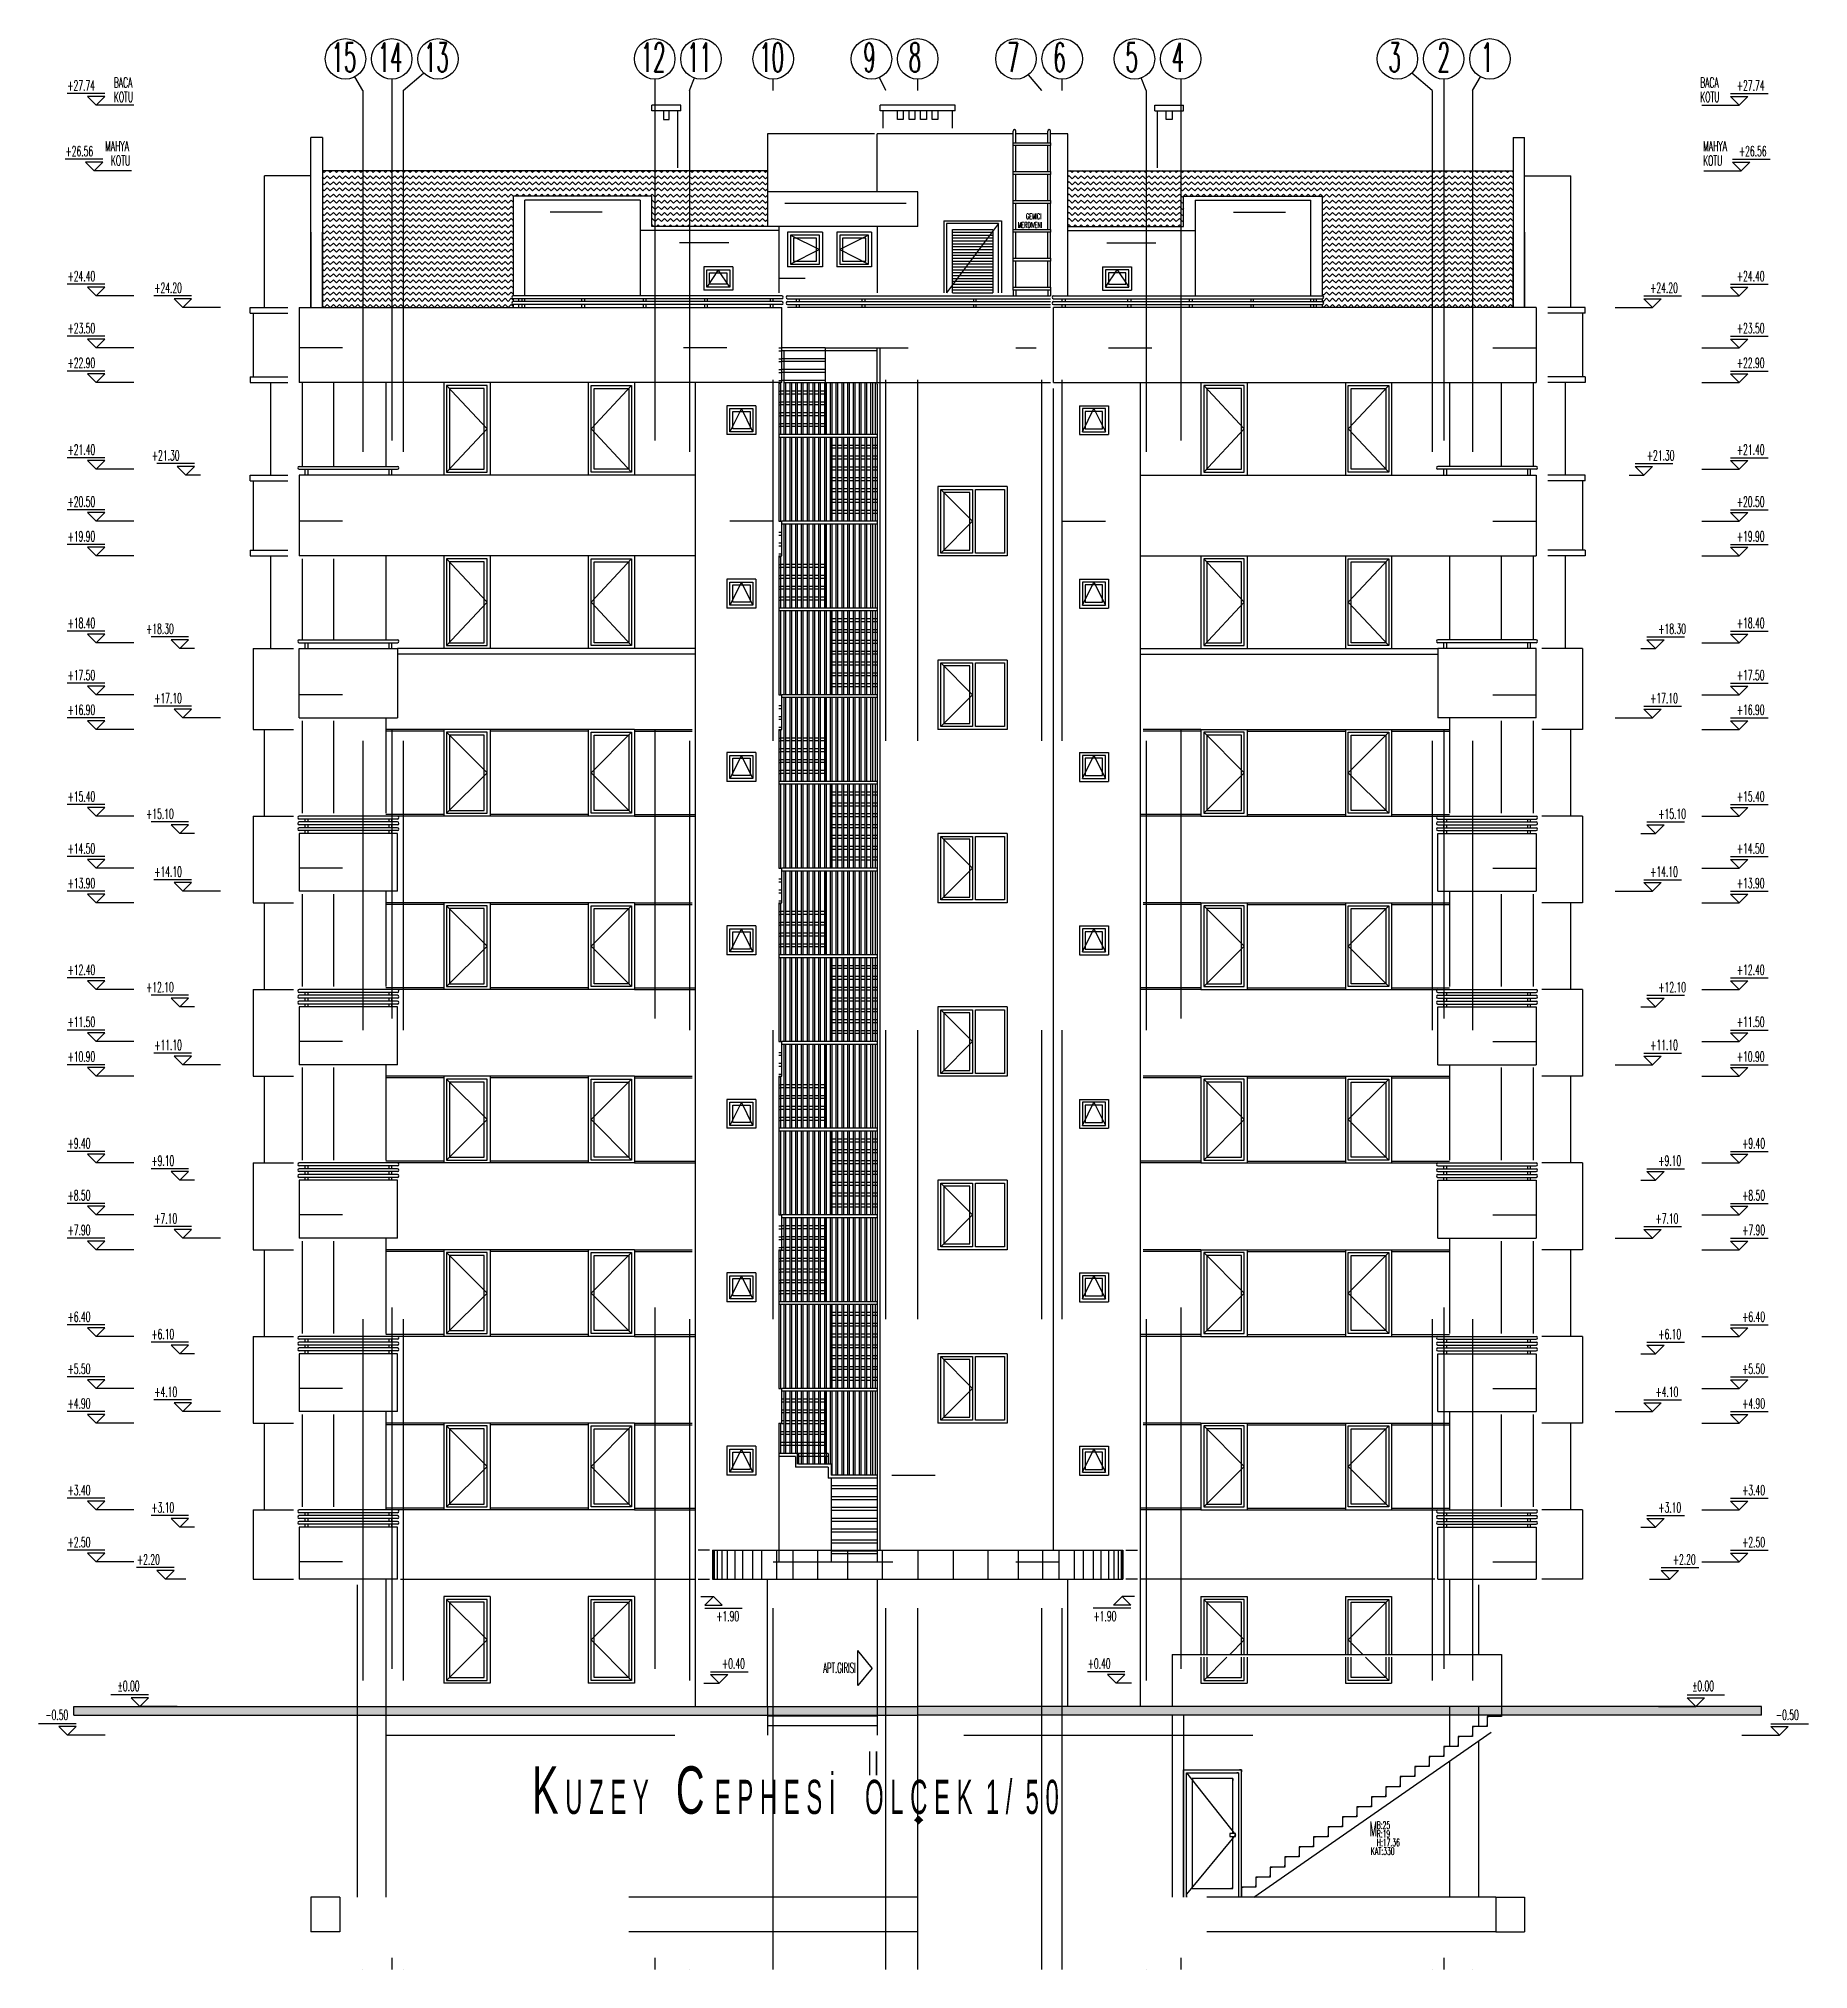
# Model space of a CAD drawing. Extents: x 78 to 306, y -397 to 18.
# Drawn here: x 280.163 to 280.775, y -396.95 to -396.282 of the extents above; entities that cross this region are included whole.
import ezdxf

# ---------------------------------------------------------------- set-up
doc = ezdxf.new("R2010")
doc.units = 0
doc.header["$LTSCALE"] = 0.5
doc.header["$MEASUREMENT"] = 0
doc.linetypes.add('DASHDOT2', pattern=[0.5, 0.25, -0.125, 0, -0.125])
doc.linetypes.add('DOT2', pattern=[0.125, 0, -0.125])
for name, color, linetype in [('AKS', 5, 'DASHDOT2'), ('DUVAR', 6, 'CONTINUOUS'), ('INCE', 251, 'CONTINUOUS'), ('IZDUSUM', 2, 'DOT2'), ('KAPI', 1, 'CONTINUOUS'), ('KOLON', 4, 'CONTINUOUS'), ('MERDIVEN', 3, 'CONTINUOUS'), ('OLCU', 31, 'CONTINUOUS'), ('TARAMA', 8, 'CONTINUOUS'), ('TEFRIS', 11, 'CONTINUOUS'), ('YESIL', 73, 'CONTINUOUS')]:
    doc.layers.add(name, color=color, linetype=linetype)
doc.styles.add('MİMARİ YAZI', font='arial.ttf')
doc.styles.add('OLCU', font='romans.shx', dxfattribs={"width": 0.6, "height": 0.125})

msp = doc.modelspace()

# ---------------------------------------------------------------- texts
at = {"layer": 'KAPI', "style": 'OLCU', "width": 0.5}
for s, height, p in [('GEMICI', 0.002, (280.50462, -396.34401)), ('MERDIVENI', 0.002, (280.50176, -396.34701)), ('B:25', 0.0025, (280.62599, -396.9009)), ('R:19', 0.0025, (280.62599, -396.9039)), ('H:17.36', 0.0025, (280.62599, -396.9069)), ('KAT:330', 0.0025, (280.62396, -396.9099))]:
    msp.add_text(s, height=height, rotation=360, dxfattribs=at).set_placement(p)
at = {"layer": 'KAPI', "ltscale": 1.4, "style": 'OLCU', "width": 0.5}
msp.add_text('APT.GIRISI', height=0.0035, dxfattribs=at).set_placement((280.43441, -396.84696))
at = {"layer": 'KAPI', "style": 'MİMARİ YAZI'}
for s, height, width, p in [('I', 0.00828, 0.5, (280.44973, -396.88243)), ('I', 0.00828, 0.5, (280.45207, -396.88243)), ('K', 0.01638, 0.6, (280.33371, -396.89569)), ('U Z E Y', 0.01183, 0.5, (280.34516, -396.8958)), ('C', 0.01638, 0.6, (280.38346, -396.89569)), ('E P H E S İ', 0.01183, 0.5, (280.39692, -396.8958)), ('O L C E K  1 /  5 0', 0.01183, 0.5, (280.44892, -396.8958))]:
    msp.add_text(s, height=height, dxfattribs=dict(at, width=width)).set_placement(p)
at = {"layer": 'KOLON', "style": 'OLCU', "width": 0.5}
for s, p in [('15', (280.26429, -396.29304)), ('14', (280.28029, -396.29304)), ('13', (280.29629, -396.29304)), ('12', (280.37129, -396.29304)), ('11', (280.38729, -396.29304)), ('10', (280.41229, -396.29304)), ('9', (280.44829, -396.29304)), ('8', (280.46404, -396.29304)), ('7', (280.49804, -396.29304)), ('6', (280.51404, -396.29304)), ('5', (280.53904, -396.29304)), ('4', (280.55504, -396.29304)), ('3', (280.63004, -396.29304)), ('2', (280.64704, -396.29304)), ('1', (280.66204, -396.29304))]:
    msp.add_text(s, height=0.01, dxfattribs=at).set_placement(p)
at = {"layer": 'MERDIVEN', "style": 'OLCU', "width": 0.5}
msp.add_text('M', height=0.005, dxfattribs=at).set_placement((280.62349, -396.90342))
at = {"layer": 'OLCU', "style": 'OLCU', "width": 0.55}
for s, p in [('+27.74', (280.17288, -396.29951)), ('BACA', (280.18897, -396.29851)), ('BACA', (280.7379, -396.29851)), ('+27.74', (280.7506, -396.29951)), ('KOTU', (280.18897, -396.30351)), ('KOTU', (280.7379, -396.30351)), ('MAHYA', (280.18595, -396.32051)), ('MAHYA', (280.7389, -396.32051)), ('+26.56', (280.17225, -396.32226)), ('KOTU', (280.18797, -396.32551)), ('KOTU', (280.7389, -396.32551)), ('+26.56', (280.75131, -396.32226)), ('+24.40', (280.17297, -396.36551)), ('+24.40', (280.7506, -396.36551)), ('+24.20', (280.20297, -396.36951)), ('+24.20', (280.7206, -396.36951)), ('+23.50', (280.17297, -396.38351)), ('+23.50', (280.7506, -396.38351)), ('+22.90', (280.17297, -396.39551)), ('+22.90', (280.7506, -396.39551)), ('+21.40', (280.17297, -396.42551)), ('+21.30', (280.20213, -396.42751)), ('+21.30', (280.71943, -396.42751)), ('+21.40', (280.7506, -396.42551)), ('+20.50', (280.17297, -396.44351)), ('+20.50', (280.7506, -396.44351)), ('+19.90', (280.17297, -396.45551)), ('+19.90', (280.7506, -396.45551)), ('+18.40', (280.17297, -396.48551)), ('+18.30', (280.20013, -396.48751)), ('+18.30', (280.72343, -396.48751)), ('+18.40', (280.7506, -396.48551)), ('+17.50', (280.17297, -396.50351)), ('+17.50', (280.7506, -396.50351)), ('+17.10', (280.20297, -396.51151)), ('+17.10', (280.7206, -396.51151)), ('+16.90', (280.17297, -396.51551)), ('+16.90', (280.7506, -396.51551)), ('+15.40', (280.17297, -396.54551)), ('+15.40', (280.7506, -396.54551)), ('+15.10', (280.20013, -396.55151)), ('+15.10', (280.72343, -396.55151)), ('+14.50', (280.17297, -396.56351)), ('+14.50', (280.7506, -396.56351)), ('+14.10', (280.20297, -396.57151)), ('+14.10', (280.7206, -396.57151)), ('+13.90', (280.17297, -396.57551)), ('+13.90', (280.7506, -396.57551)), ('+12.40', (280.17297, -396.60551)), ('+12.40', (280.7506, -396.60551)), ('+12.10', (280.20013, -396.61151)), ('+12.10', (280.72343, -396.61151)), ('+11.50', (280.17297, -396.62351)), ('+11.50', (280.7506, -396.62351)), ('+11.10', (280.20297, -396.63151)), ('+11.10', (280.7206, -396.63151)), ('+10.90', (280.17297, -396.63551)), ('+10.90', (280.7506, -396.63551)), ('+9.40', (280.17297, -396.66551)), ('+9.40', (280.75243, -396.66551)), ('+9.10', (280.20197, -396.67151)), ('+9.10', (280.72343, -396.67151)), ('+8.50', (280.17297, -396.68351)), ('+8.50', (280.75243, -396.68351)), ('+7.10', (280.20297, -396.69151)), ('+7.10', (280.72243, -396.69151)), ('+7.90', (280.17297, -396.69551)), ('+7.90', (280.75243, -396.69551)), ('+6.40', (280.17297, -396.72551)), ('+6.40', (280.75243, -396.72551)), ('+6.10', (280.20197, -396.73151)), ('+6.10', (280.72343, -396.73151)), ('+5.50', (280.17297, -396.74351)), ('+5.50', (280.75243, -396.74351)), ('+4.10', (280.20297, -396.75151)), ('+4.10', (280.72243, -396.75151)), ('+4.90', (280.17297, -396.75551)), ('+4.90', (280.75243, -396.75551)), ('+3.40', (280.17297, -396.78551)), ('+3.40', (280.75243, -396.78551)), ('+3.10', (280.20197, -396.79151)), ('+3.10', (280.72343, -396.79151)), ('+2.50', (280.17297, -396.80351)), ('+2.50', (280.75243, -396.80351)), ('+2.20', (280.19697, -396.80951)), ('+2.20', (280.72843, -396.80951)), ('+1.90', (280.39743, -396.82911)), ('+1.90', (280.52797, -396.82911)), ('+0.40', (280.39943, -396.84551)), ('+0.40', (280.52597, -396.84551)), ('±0.00', (280.19029, -396.85326)), ('±0.00', (280.7351, -396.85326)), ('-0.50', (280.16529, -396.86326)), ('-0.50', (280.7641, -396.86326))]:
    msp.add_text(s, height=0.0035, dxfattribs=at).set_placement(p)

# ---------------------------------------------------------------- hatches: boundary and pattern name
at = {"layer": 'KAPI', "ltscale": 1.4}
h = msp.add_hatch(color=256, dxfattribs=at)
h.dxf.hatch_style = 1
h.paths.add_polyline_path([(280.46744, -396.89941), (280.46886, -396.898), (280.46744, -396.89658), (280.46603, -396.898)])
at = {"layer": 'TEFRIS', "ltscale": 1.4}
msp.add_hatch(color=256, dxfattribs=at).paths.add_polyline_path([(280.46714, -396.86156), (280.75914, -396.86156), (280.75914, -396.85856), (280.46714, -396.85856), (280.17514, -396.85856), (280.17514, -396.86156)])

# ---------------------------------------------------------------- linework, layer by layer
at = {"layer": 'AKS'}
for p, q in [((280.27514, -396.29956), (280.2724, -396.29476)), ((280.28514, -396.29556), (280.28514, -396.94956)), ((280.28914, -396.29956), (280.29615, -396.29347)), ((280.37614, -396.29556), (280.37614, -396.94956)), ((280.38814, -396.29956), (280.38986, -396.29518)), ((280.41714, -396.94956), (280.41714, -396.29556)), ((280.45614, -396.29956), (280.45387, -396.29501)), ((280.46714, -396.94956), (280.46714, -396.29556)), ((280.51014, -396.29956), (280.50543, -396.29409)), ((280.51714, -396.94956), (280.51714, -396.29556)), ((280.54614, -396.29956), (280.54443, -396.29518)), ((280.55814, -396.29556), (280.55814, -396.94956)), ((280.64514, -396.29956), (280.63814, -396.29347)), ((280.64914, -396.29556), (280.64914, -396.94956)), ((280.65914, -396.29956), (280.66189, -396.29476)), ((280.27514, -396.29956), (280.27514, -396.94956)), ((280.28914, -396.29956), (280.28914, -396.94956)), ((280.38814, -396.29956), (280.38814, -396.94956)), ((280.45614, -396.94956), (280.45614, -396.29956)), ((280.51014, -396.94956), (280.51014, -396.29956)), ((280.54614, -396.29956), (280.54614, -396.94956)), ((280.64514, -396.29956), (280.64514, -396.94956)), ((280.65914, -396.29956), (280.65914, -396.94956))]:
    msp.add_line(p, q, dxfattribs=at)
at = {"layer": 'DUVAR', "ltscale": 1.4}
for p, q in [((280.25714, -396.36456), (280.25714, -396.37456)), ((280.26114, -396.37456), (280.26114, -396.36456)), ((280.32714, -396.36456), (280.32714, -396.37056)), ((280.33114, -396.37056), (280.33114, -396.36456)), ((280.60314, -396.37056), (280.60314, -396.36456)), ((280.60714, -396.36456), (280.60714, -396.37056)), ((280.67314, -396.37456), (280.67314, -396.36456)), ((280.67714, -396.36456), (280.67714, -396.37456)), ((280.32714, -396.37156), (280.32714, -396.37256)), ((280.32714, -396.37356), (280.32714, -396.37456)), ((280.33114, -396.37256), (280.33114, -396.37156)), ((280.33114, -396.37456), (280.33114, -396.37356)), ((280.60314, -396.37256), (280.60314, -396.37156)), ((280.60314, -396.37456), (280.60314, -396.37356)), ((280.60714, -396.37156), (280.60714, -396.37256)), ((280.60714, -396.37356), (280.60714, -396.37456)), ((280.55514, -396.84056), (280.66914, -396.84056)), ((280.55514, -396.84056), (280.55514, -396.85856)), ((280.66914, -396.84056), (280.66914, -396.85856))]:
    msp.add_line(p, q, dxfattribs=at)
at = {"layer": 'INCE', "ltscale": 1.4}
for p, q in [((280.42084, -396.38956), (280.42084, -396.41856)), ((280.41974, -396.41856), (280.41974, -396.40056)), ((280.42144, -396.40056), (280.42144, -396.41856)), ((280.42284, -396.40056), (280.42284, -396.41856)), ((280.42344, -396.40056), (280.42344, -396.41856)), ((280.42484, -396.40056), (280.42484, -396.41856)), ((280.42544, -396.40056), (280.42544, -396.41856)), ((280.42684, -396.40056), (280.42684, -396.41856)), ((280.42744, -396.40056), (280.42744, -396.41856)), ((280.42884, -396.40056), (280.42884, -396.41856)), ((280.42944, -396.40056), (280.42944, -396.41856)), ((280.43084, -396.40056), (280.43084, -396.41856)), ((280.43144, -396.40056), (280.43144, -396.41856)), ((280.43284, -396.40056), (280.43284, -396.41856)), ((280.43344, -396.40056), (280.43344, -396.41856)), ((280.43484, -396.40056), (280.43484, -396.41856)), ((280.43544, -396.40056), (280.43544, -396.41856)), ((280.43684, -396.40056), (280.43684, -396.41856)), ((280.43744, -396.40056), (280.43744, -396.41856)), ((280.43884, -396.40056), (280.43884, -396.41856)), ((280.43944, -396.40056), (280.43944, -396.41856)), ((280.44084, -396.40056), (280.44084, -396.41856)), ((280.44144, -396.40056), (280.44144, -396.41856)), ((280.44284, -396.40056), (280.44284, -396.41856)), ((280.44344, -396.40056), (280.44344, -396.41856)), ((280.44484, -396.40056), (280.44484, -396.41856)), ((280.44544, -396.40056), (280.44544, -396.41856)), ((280.44684, -396.40056), (280.44684, -396.41856)), ((280.44744, -396.40056), (280.44744, -396.41856)), ((280.44884, -396.40056), (280.44884, -396.41856)), ((280.44944, -396.40056), (280.44944, -396.41856)), ((280.45084, -396.40056), (280.45084, -396.41856)), ((280.45144, -396.40056), (280.45144, -396.41856)), ((280.45254, -396.41856), (280.45254, -396.40056)), ((280.41974, -396.44856), (280.41974, -396.41956)), ((280.42084, -396.41956), (280.42084, -396.44856)), ((280.42144, -396.41956), (280.42144, -396.44856)), ((280.42284, -396.41956), (280.42284, -396.44856)), ((280.42344, -396.41956), (280.42344, -396.44856)), ((280.42484, -396.41956), (280.42484, -396.44856)), ((280.42544, -396.41956), (280.42544, -396.44856)), ((280.42684, -396.41956), (280.42684, -396.44856)), ((280.42744, -396.41956), (280.42744, -396.44856)), ((280.42884, -396.41956), (280.42884, -396.44856)), ((280.42944, -396.41956), (280.42944, -396.44856)), ((280.43084, -396.41956), (280.43084, -396.44856)), ((280.43144, -396.41956), (280.43144, -396.44856)), ((280.43284, -396.41956), (280.43284, -396.44856)), ((280.43344, -396.41956), (280.43344, -396.44856)), ((280.43484, -396.41956), (280.43484, -396.44856)), ((280.43544, -396.41956), (280.43544, -396.44856)), ((280.43684, -396.41956), (280.43684, -396.44856)), ((280.43744, -396.41956), (280.43744, -396.44856)), ((280.43884, -396.41956), (280.43884, -396.44856)), ((280.43944, -396.41956), (280.43944, -396.44856)), ((280.44084, -396.41956), (280.44084, -396.44856)), ((280.44144, -396.41956), (280.44144, -396.44856)), ((280.44284, -396.41956), (280.44284, -396.44856)), ((280.44344, -396.41956), (280.44344, -396.44856)), ((280.44484, -396.41956), (280.44484, -396.44856)), ((280.44544, -396.41956), (280.44544, -396.44856)), ((280.44684, -396.41956), (280.44684, -396.44856)), ((280.44744, -396.41956), (280.44744, -396.44856)), ((280.44884, -396.41956), (280.44884, -396.44856)), ((280.44944, -396.41956), (280.44944, -396.44856)), ((280.45084, -396.41956), (280.45084, -396.44856)), ((280.45144, -396.41956), (280.45144, -396.44856)), ((280.45254, -396.44856), (280.45254, -396.41956)), ((280.42084, -396.44956), (280.42084, -396.47856)), ((280.42144, -396.44956), (280.42144, -396.47856)), ((280.42284, -396.44956), (280.42284, -396.47856)), ((280.42344, -396.44956), (280.42344, -396.47856)), ((280.42484, -396.44956), (280.42484, -396.47856)), ((280.42544, -396.44956), (280.42544, -396.47856)), ((280.42684, -396.44956), (280.42684, -396.47856)), ((280.42744, -396.44956), (280.42744, -396.47856)), ((280.42884, -396.44956), (280.42884, -396.47856)), ((280.42944, -396.44956), (280.42944, -396.47856)), ((280.43084, -396.44956), (280.43084, -396.47856)), ((280.43144, -396.44956), (280.43144, -396.47856)), ((280.43284, -396.44956), (280.43284, -396.47856)), ((280.43344, -396.44956), (280.43344, -396.47856)), ((280.43484, -396.44956), (280.43484, -396.47856)), ((280.43544, -396.44956), (280.43544, -396.47856)), ((280.43684, -396.44956), (280.43684, -396.47856)), ((280.43744, -396.44956), (280.43744, -396.47856)), ((280.43884, -396.44956), (280.43884, -396.47856)), ((280.43944, -396.44956), (280.43944, -396.47856)), ((280.44084, -396.44956), (280.44084, -396.47856)), ((280.44144, -396.44956), (280.44144, -396.47856)), ((280.44284, -396.44956), (280.44284, -396.47856)), ((280.44344, -396.44956), (280.44344, -396.47856)), ((280.44484, -396.44956), (280.44484, -396.47856)), ((280.44544, -396.44956), (280.44544, -396.47856)), ((280.44684, -396.44956), (280.44684, -396.47856)), ((280.44744, -396.44956), (280.44744, -396.47856)), ((280.44884, -396.44956), (280.44884, -396.47856)), ((280.44944, -396.44956), (280.44944, -396.47856)), ((280.45084, -396.44956), (280.45084, -396.47856)), ((280.45144, -396.44956), (280.45144, -396.47856)), ((280.45254, -396.47856), (280.45254, -396.44956)), ((280.41974, -396.47856), (280.41974, -396.46056)), ((280.41974, -396.50856), (280.41974, -396.47956)), ((280.42084, -396.47956), (280.42084, -396.50856)), ((280.42144, -396.47956), (280.42144, -396.50856)), ((280.42284, -396.47956), (280.42284, -396.50856)), ((280.42344, -396.47956), (280.42344, -396.50856)), ((280.42484, -396.47956), (280.42484, -396.50856)), ((280.42544, -396.47956), (280.42544, -396.50856)), ((280.42684, -396.47956), (280.42684, -396.50856)), ((280.42744, -396.47956), (280.42744, -396.50856)), ((280.42884, -396.47956), (280.42884, -396.50856)), ((280.42944, -396.47956), (280.42944, -396.50856)), ((280.43084, -396.47956), (280.43084, -396.50856)), ((280.43144, -396.47956), (280.43144, -396.50856)), ((280.43284, -396.47956), (280.43284, -396.50856)), ((280.43344, -396.47956), (280.43344, -396.50856)), ((280.43484, -396.47956), (280.43484, -396.50856)), ((280.43544, -396.47956), (280.43544, -396.50856)), ((280.43684, -396.47956), (280.43684, -396.50856)), ((280.43744, -396.47956), (280.43744, -396.50856)), ((280.43884, -396.47956), (280.43884, -396.50856)), ((280.43944, -396.47956), (280.43944, -396.50856)), ((280.44084, -396.47956), (280.44084, -396.50856)), ((280.44144, -396.47956), (280.44144, -396.50856)), ((280.44284, -396.47956), (280.44284, -396.50856)), ((280.44344, -396.47956), (280.44344, -396.50856)), ((280.44484, -396.47956), (280.44484, -396.50856)), ((280.44544, -396.47956), (280.44544, -396.50856)), ((280.44684, -396.47956), (280.44684, -396.50856)), ((280.44744, -396.47956), (280.44744, -396.50856)), ((280.44884, -396.47956), (280.44884, -396.50856)), ((280.44944, -396.47956), (280.44944, -396.50856)), ((280.45084, -396.47956), (280.45084, -396.50856)), ((280.45144, -396.47956), (280.45144, -396.50856)), ((280.45254, -396.50856), (280.45254, -396.47956)), ((280.42084, -396.50956), (280.42084, -396.53856)), ((280.42144, -396.50956), (280.42144, -396.53856)), ((280.42284, -396.50956), (280.42284, -396.53856)), ((280.42344, -396.50956), (280.42344, -396.53856)), ((280.42484, -396.50956), (280.42484, -396.53856)), ((280.42544, -396.50956), (280.42544, -396.53856)), ((280.42684, -396.50956), (280.42684, -396.53856)), ((280.42744, -396.50956), (280.42744, -396.53856)), ((280.42884, -396.50956), (280.42884, -396.53856)), ((280.42944, -396.50956), (280.42944, -396.53856)), ((280.43084, -396.50956), (280.43084, -396.53856)), ((280.43144, -396.50956), (280.43144, -396.53856)), ((280.43284, -396.50956), (280.43284, -396.53856)), ((280.43344, -396.50956), (280.43344, -396.53856)), ((280.43484, -396.50956), (280.43484, -396.53856)), ((280.43544, -396.50956), (280.43544, -396.53856)), ((280.43684, -396.50956), (280.43684, -396.53856)), ((280.43744, -396.50956), (280.43744, -396.53856)), ((280.43884, -396.50956), (280.43884, -396.53856)), ((280.43944, -396.50956), (280.43944, -396.53856)), ((280.44084, -396.50956), (280.44084, -396.53856)), ((280.44144, -396.50956), (280.44144, -396.53856)), ((280.44284, -396.50956), (280.44284, -396.53856)), ((280.44344, -396.50956), (280.44344, -396.53856)), ((280.44484, -396.50956), (280.44484, -396.53856)), ((280.44544, -396.50956), (280.44544, -396.53856)), ((280.44684, -396.50956), (280.44684, -396.53856)), ((280.44744, -396.50956), (280.44744, -396.53856)), ((280.44884, -396.50956), (280.44884, -396.53856)), ((280.44944, -396.50956), (280.44944, -396.53856)), ((280.45084, -396.50956), (280.45084, -396.53856)), ((280.45144, -396.50956), (280.45144, -396.53856)), ((280.45254, -396.53856), (280.45254, -396.50956)), ((280.41974, -396.53856), (280.41974, -396.52056)), ((280.41974, -396.56856), (280.41974, -396.53956)), ((280.42084, -396.53956), (280.42084, -396.56856)), ((280.42144, -396.53956), (280.42144, -396.56856)), ((280.42284, -396.53956), (280.42284, -396.56856)), ((280.42344, -396.53956), (280.42344, -396.56856)), ((280.42484, -396.53956), (280.42484, -396.56856)), ((280.42544, -396.53956), (280.42544, -396.56856)), ((280.42684, -396.53956), (280.42684, -396.56856)), ((280.42744, -396.53956), (280.42744, -396.56856)), ((280.42884, -396.53956), (280.42884, -396.56856)), ((280.42944, -396.53956), (280.42944, -396.56856)), ((280.43084, -396.53956), (280.43084, -396.56856)), ((280.43144, -396.53956), (280.43144, -396.56856)), ((280.43284, -396.53956), (280.43284, -396.56856)), ((280.43344, -396.53956), (280.43344, -396.56856)), ((280.43484, -396.53956), (280.43484, -396.56856)), ((280.43544, -396.53956), (280.43544, -396.56856)), ((280.43684, -396.53956), (280.43684, -396.56856)), ((280.43744, -396.53956), (280.43744, -396.56856)), ((280.43884, -396.53956), (280.43884, -396.56856)), ((280.43944, -396.53956), (280.43944, -396.56856)), ((280.44084, -396.53956), (280.44084, -396.56856)), ((280.44144, -396.53956), (280.44144, -396.56856)), ((280.44284, -396.53956), (280.44284, -396.56856)), ((280.44344, -396.53956), (280.44344, -396.56856)), ((280.44484, -396.53956), (280.44484, -396.56856)), ((280.44544, -396.53956), (280.44544, -396.56856)), ((280.44684, -396.53956), (280.44684, -396.56856)), ((280.44744, -396.53956), (280.44744, -396.56856)), ((280.44884, -396.53956), (280.44884, -396.56856)), ((280.44944, -396.53956), (280.44944, -396.56856)), ((280.45084, -396.53956), (280.45084, -396.56856)), ((280.45144, -396.53956), (280.45144, -396.56856)), ((280.45254, -396.56856), (280.45254, -396.53956)), ((280.42084, -396.56956), (280.42084, -396.59856)), ((280.42144, -396.56956), (280.42144, -396.59856)), ((280.42284, -396.56956), (280.42284, -396.59856)), ((280.42344, -396.56956), (280.42344, -396.59856)), ((280.42484, -396.56956), (280.42484, -396.59856)), ((280.42544, -396.56956), (280.42544, -396.59856)), ((280.42684, -396.56956), (280.42684, -396.59856)), ((280.42744, -396.56956), (280.42744, -396.59856)), ((280.42884, -396.56956), (280.42884, -396.59856)), ((280.42944, -396.56956), (280.42944, -396.59856)), ((280.43084, -396.56956), (280.43084, -396.59856)), ((280.43144, -396.56956), (280.43144, -396.59856)), ((280.43284, -396.56956), (280.43284, -396.59856)), ((280.43344, -396.56956), (280.43344, -396.59856)), ((280.43484, -396.56956), (280.43484, -396.59856)), ((280.43544, -396.56956), (280.43544, -396.59856)), ((280.43684, -396.56956), (280.43684, -396.59856)), ((280.43744, -396.56956), (280.43744, -396.59856)), ((280.43884, -396.56956), (280.43884, -396.59856)), ((280.43944, -396.56956), (280.43944, -396.59856)), ((280.44084, -396.56956), (280.44084, -396.59856)), ((280.44144, -396.56956), (280.44144, -396.59856)), ((280.44284, -396.56956), (280.44284, -396.59856)), ((280.44344, -396.56956), (280.44344, -396.59856)), ((280.44484, -396.56956), (280.44484, -396.59856)), ((280.44544, -396.56956), (280.44544, -396.59856)), ((280.44684, -396.56956), (280.44684, -396.59856)), ((280.44744, -396.56956), (280.44744, -396.59856)), ((280.44884, -396.56956), (280.44884, -396.59856)), ((280.44944, -396.56956), (280.44944, -396.59856)), ((280.45084, -396.56956), (280.45084, -396.59856)), ((280.45144, -396.56956), (280.45144, -396.59856)), ((280.45254, -396.59856), (280.45254, -396.56956)), ((280.41974, -396.59856), (280.41974, -396.58056)), ((280.41974, -396.62856), (280.41974, -396.59956)), ((280.42084, -396.59956), (280.42084, -396.62856)), ((280.42144, -396.59956), (280.42144, -396.62856)), ((280.42284, -396.59956), (280.42284, -396.62856)), ((280.42344, -396.59956), (280.42344, -396.62856)), ((280.42484, -396.59956), (280.42484, -396.62856)), ((280.42544, -396.59956), (280.42544, -396.62856)), ((280.42684, -396.59956), (280.42684, -396.62856)), ((280.42744, -396.59956), (280.42744, -396.62856)), ((280.42884, -396.59956), (280.42884, -396.62856)), ((280.42944, -396.59956), (280.42944, -396.62856)), ((280.43084, -396.59956), (280.43084, -396.62856)), ((280.43144, -396.59956), (280.43144, -396.62856)), ((280.43284, -396.59956), (280.43284, -396.62856)), ((280.43344, -396.59956), (280.43344, -396.62856)), ((280.43484, -396.59956), (280.43484, -396.62856)), ((280.43544, -396.59956), (280.43544, -396.62856)), ((280.43684, -396.59956), (280.43684, -396.62856)), ((280.43744, -396.59956), (280.43744, -396.62856)), ((280.43884, -396.59956), (280.43884, -396.62856)), ((280.43944, -396.59956), (280.43944, -396.62856)), ((280.44084, -396.59956), (280.44084, -396.62856)), ((280.44144, -396.59956), (280.44144, -396.62856)), ((280.44284, -396.59956), (280.44284, -396.62856)), ((280.44344, -396.59956), (280.44344, -396.62856)), ((280.44484, -396.59956), (280.44484, -396.62856)), ((280.44544, -396.59956), (280.44544, -396.62856)), ((280.44684, -396.59956), (280.44684, -396.62856)), ((280.44744, -396.59956), (280.44744, -396.62856)), ((280.44884, -396.59956), (280.44884, -396.62856)), ((280.44944, -396.59956), (280.44944, -396.62856)), ((280.45084, -396.59956), (280.45084, -396.62856)), ((280.45144, -396.59956), (280.45144, -396.62856)), ((280.45254, -396.62856), (280.45254, -396.59956)), ((280.42084, -396.62956), (280.42084, -396.65856)), ((280.42144, -396.62956), (280.42144, -396.65856)), ((280.42284, -396.62956), (280.42284, -396.65856)), ((280.42344, -396.62956), (280.42344, -396.65856)), ((280.42484, -396.62956), (280.42484, -396.65856)), ((280.42544, -396.62956), (280.42544, -396.65856)), ((280.42684, -396.62956), (280.42684, -396.65856)), ((280.42744, -396.62956), (280.42744, -396.65856)), ((280.42884, -396.62956), (280.42884, -396.65856)), ((280.42944, -396.62956), (280.42944, -396.65856)), ((280.43084, -396.62956), (280.43084, -396.65856)), ((280.43144, -396.62956), (280.43144, -396.65856)), ((280.43284, -396.62956), (280.43284, -396.65856)), ((280.43344, -396.62956), (280.43344, -396.65856)), ((280.43484, -396.62956), (280.43484, -396.65856)), ((280.43544, -396.62956), (280.43544, -396.65856)), ((280.43684, -396.62956), (280.43684, -396.65856)), ((280.43744, -396.62956), (280.43744, -396.65856)), ((280.43884, -396.62956), (280.43884, -396.65856)), ((280.43944, -396.62956), (280.43944, -396.65856)), ((280.44084, -396.62956), (280.44084, -396.65856)), ((280.44144, -396.62956), (280.44144, -396.65856)), ((280.44284, -396.62956), (280.44284, -396.65856)), ((280.44344, -396.62956), (280.44344, -396.65856)), ((280.44484, -396.62956), (280.44484, -396.65856)), ((280.44544, -396.62956), (280.44544, -396.65856)), ((280.44684, -396.62956), (280.44684, -396.65856)), ((280.44744, -396.62956), (280.44744, -396.65856)), ((280.44884, -396.62956), (280.44884, -396.65856)), ((280.44944, -396.62956), (280.44944, -396.65856)), ((280.45084, -396.62956), (280.45084, -396.65856)), ((280.45144, -396.62956), (280.45144, -396.65856)), ((280.45254, -396.65856), (280.45254, -396.62956)), ((280.41974, -396.65856), (280.41974, -396.64056)), ((280.41974, -396.68856), (280.41974, -396.65956)), ((280.42084, -396.65956), (280.42084, -396.68856)), ((280.42144, -396.65956), (280.42144, -396.68856)), ((280.42284, -396.65956), (280.42284, -396.68856)), ((280.42344, -396.65956), (280.42344, -396.68856)), ((280.42484, -396.65956), (280.42484, -396.68856)), ((280.42544, -396.65956), (280.42544, -396.68856)), ((280.42684, -396.65956), (280.42684, -396.68856)), ((280.42744, -396.65956), (280.42744, -396.68856)), ((280.42884, -396.65956), (280.42884, -396.68856)), ((280.42944, -396.65956), (280.42944, -396.68856)), ((280.43084, -396.65956), (280.43084, -396.68856)), ((280.43144, -396.65956), (280.43144, -396.68856)), ((280.43284, -396.65956), (280.43284, -396.68856)), ((280.43344, -396.65956), (280.43344, -396.68856)), ((280.43484, -396.65956), (280.43484, -396.68856)), ((280.43544, -396.65956), (280.43544, -396.68856)), ((280.43684, -396.65956), (280.43684, -396.68856)), ((280.43744, -396.65956), (280.43744, -396.68856)), ((280.43884, -396.65956), (280.43884, -396.68856)), ((280.43944, -396.65956), (280.43944, -396.68856)), ((280.44084, -396.65956), (280.44084, -396.68856)), ((280.44144, -396.65956), (280.44144, -396.68856)), ((280.44284, -396.65956), (280.44284, -396.68856)), ((280.44344, -396.65956), (280.44344, -396.68856)), ((280.44484, -396.65956), (280.44484, -396.68856)), ((280.44544, -396.65956), (280.44544, -396.68856)), ((280.44684, -396.65956), (280.44684, -396.68856)), ((280.44744, -396.65956), (280.44744, -396.68856)), ((280.44884, -396.65956), (280.44884, -396.68856)), ((280.44944, -396.65956), (280.44944, -396.68856)), ((280.45084, -396.65956), (280.45084, -396.68856)), ((280.45144, -396.65956), (280.45144, -396.68856)), ((280.45254, -396.68856), (280.45254, -396.65956)), ((280.42084, -396.68956), (280.42084, -396.71856)), ((280.42144, -396.68956), (280.42144, -396.71856)), ((280.42284, -396.68956), (280.42284, -396.71856)), ((280.42344, -396.68956), (280.42344, -396.71856)), ((280.42484, -396.68956), (280.42484, -396.71856)), ((280.42544, -396.68956), (280.42544, -396.71856)), ((280.42684, -396.68956), (280.42684, -396.71856)), ((280.42744, -396.68956), (280.42744, -396.71856)), ((280.42884, -396.68956), (280.42884, -396.71856)), ((280.42944, -396.68956), (280.42944, -396.71856)), ((280.43084, -396.68956), (280.43084, -396.71856)), ((280.43144, -396.68956), (280.43144, -396.71856)), ((280.43284, -396.68956), (280.43284, -396.71856)), ((280.43344, -396.68956), (280.43344, -396.71856)), ((280.43484, -396.68956), (280.43484, -396.71856)), ((280.43544, -396.68956), (280.43544, -396.71856)), ((280.43684, -396.68956), (280.43684, -396.71856)), ((280.43744, -396.68956), (280.43744, -396.71856)), ((280.43884, -396.68956), (280.43884, -396.71856)), ((280.43944, -396.68956), (280.43944, -396.71856)), ((280.44084, -396.68956), (280.44084, -396.71856)), ((280.44144, -396.68956), (280.44144, -396.71856)), ((280.44284, -396.68956), (280.44284, -396.71856)), ((280.44344, -396.68956), (280.44344, -396.71856)), ((280.44484, -396.68956), (280.44484, -396.71856)), ((280.44544, -396.68956), (280.44544, -396.71856)), ((280.44684, -396.68956), (280.44684, -396.71856)), ((280.44744, -396.68956), (280.44744, -396.71856)), ((280.44884, -396.68956), (280.44884, -396.71856)), ((280.44944, -396.68956), (280.44944, -396.71856)), ((280.45084, -396.68956), (280.45084, -396.71856)), ((280.45144, -396.68956), (280.45144, -396.71856)), ((280.45254, -396.71856), (280.45254, -396.68956)), ((280.41974, -396.71856), (280.41974, -396.70056)), ((280.41974, -396.74856), (280.41974, -396.71956)), ((280.42084, -396.71956), (280.42084, -396.74856)), ((280.42144, -396.71956), (280.42144, -396.74856)), ((280.42284, -396.71956), (280.42284, -396.74856)), ((280.42344, -396.71956), (280.42344, -396.74856)), ((280.42484, -396.71956), (280.42484, -396.74856)), ((280.42544, -396.71956), (280.42544, -396.74856)), ((280.42684, -396.71956), (280.42684, -396.74856)), ((280.42744, -396.71956), (280.42744, -396.74856)), ((280.42884, -396.71956), (280.42884, -396.74856)), ((280.42944, -396.71956), (280.42944, -396.74856)), ((280.43084, -396.71956), (280.43084, -396.74856)), ((280.43144, -396.71956), (280.43144, -396.74856)), ((280.43284, -396.71956), (280.43284, -396.74856)), ((280.43344, -396.71956), (280.43344, -396.74856)), ((280.43484, -396.71956), (280.43484, -396.74856)), ((280.43544, -396.71956), (280.43544, -396.74856)), ((280.43684, -396.71956), (280.43684, -396.74856)), ((280.43744, -396.71956), (280.43744, -396.74856)), ((280.43884, -396.71956), (280.43884, -396.74856)), ((280.43944, -396.71956), (280.43944, -396.74856)), ((280.44084, -396.71956), (280.44084, -396.74856)), ((280.44144, -396.71956), (280.44144, -396.74856)), ((280.44284, -396.71956), (280.44284, -396.74856)), ((280.44344, -396.71956), (280.44344, -396.74856)), ((280.44484, -396.71956), (280.44484, -396.74856)), ((280.44544, -396.71956), (280.44544, -396.74856)), ((280.44684, -396.71956), (280.44684, -396.74856)), ((280.44744, -396.71956), (280.44744, -396.74856)), ((280.44884, -396.71956), (280.44884, -396.74856)), ((280.44944, -396.71956), (280.44944, -396.74856)), ((280.45084, -396.71956), (280.45084, -396.74856)), ((280.45144, -396.71956), (280.45144, -396.74856)), ((280.45254, -396.74856), (280.45254, -396.71956)), ((280.42084, -396.74956), (280.42084, -396.77106)), ((280.42144, -396.74956), (280.42144, -396.77106)), ((280.42284, -396.74956), (280.42284, -396.77106)), ((280.42344, -396.74956), (280.42344, -396.77106)), ((280.42484, -396.74956), (280.42484, -396.77106)), ((280.42544, -396.74956), (280.42544, -396.77481)), ((280.42684, -396.74956), (280.42684, -396.77481)), ((280.42744, -396.74956), (280.42744, -396.77481)), ((280.42884, -396.74956), (280.42884, -396.77481)), ((280.42944, -396.74956), (280.42944, -396.77481)), ((280.43084, -396.74956), (280.43084, -396.77481)), ((280.43144, -396.74956), (280.43144, -396.77481)), ((280.43284, -396.74956), (280.43284, -396.77481)), ((280.43344, -396.74956), (280.43344, -396.77481)), ((280.43484, -396.74956), (280.43484, -396.77481)), ((280.43544, -396.74956), (280.43544, -396.77481)), ((280.43684, -396.74956), (280.43684, -396.77481)), ((280.43744, -396.74956), (280.43744, -396.77856)), ((280.43884, -396.74956), (280.43884, -396.77856)), ((280.43944, -396.74956), (280.43944, -396.77856)), ((280.44084, -396.74956), (280.44084, -396.77856)), ((280.44144, -396.74956), (280.44144, -396.77856)), ((280.44284, -396.74956), (280.44284, -396.77856)), ((280.44344, -396.74956), (280.44344, -396.77856)), ((280.44484, -396.74956), (280.44484, -396.77856)), ((280.44544, -396.74956), (280.44544, -396.77856)), ((280.44684, -396.74956), (280.44684, -396.77856)), ((280.44744, -396.74956), (280.44744, -396.77856)), ((280.44884, -396.74956), (280.44884, -396.77856)), ((280.44944, -396.74956), (280.44944, -396.77856)), ((280.45084, -396.74956), (280.45084, -396.77856)), ((280.45144, -396.74956), (280.45144, -396.77856)), ((280.45254, -396.77856), (280.45254, -396.74956)), ((280.41974, -396.77106), (280.41974, -396.76056))]:
    msp.add_line(p, q, dxfattribs=at)
at = {"layer": 'IZDUSUM', "ltscale": 0.5}
for p, q in [((280.35792, -396.34166), (280.33992, -396.34166)), ((280.46314, -396.33856), (280.42114, -396.33856)), ((280.57637, -396.34166), (280.59437, -396.34166)), ((280.42314, -396.34956), (280.43314, -396.35456)), ((280.45014, -396.34956), (280.44014, -396.35456)), ((280.49514, -396.34556), (280.47714, -396.36956)), ((280.40176, -396.35216), (280.38476, -396.35216)), ((280.43314, -396.35456), (280.42314, -396.35956)), ((280.44014, -396.35456), (280.45014, -396.35956)), ((280.53253, -396.35216), (280.54953, -396.35216)), ((280.39814, -396.36156), (280.39414, -396.36756)), ((280.40214, -396.36756), (280.39814, -396.36156)), ((280.53214, -396.36756), (280.53614, -396.36156)), ((280.53614, -396.36156), (280.54014, -396.36756)), ((280.42814, -396.36456), (280.41914, -396.36456)), ((280.26814, -396.38856), (280.25314, -396.38856)), ((280.40114, -396.38856), (280.38614, -396.38856)), ((280.43514, -396.38856), (280.42014, -396.38856)), ((280.43514, -396.38956), (280.42014, -396.38956)), ((280.43514, -396.38856), (280.43514, -396.40056)), ((280.43514, -396.38856), (280.45314, -396.38856)), ((280.45314, -396.38956), (280.43514, -396.38956)), ((280.45314, -396.40116), (280.45314, -396.38856)), ((280.45314, -396.38856), (280.46389, -396.38856)), ((280.45414, -396.40116), (280.45414, -396.38856)), ((280.50114, -396.38856), (280.50814, -396.38856)), ((280.53314, -396.38856), (280.54814, -396.38856)), ((280.66614, -396.38856), (280.68114, -396.38856)), ((280.43514, -396.39231), (280.42014, -396.39231)), ((280.43514, -396.39331), (280.42014, -396.39331)), ((280.43514, -396.39606), (280.42014, -396.39606)), ((280.43514, -396.39706), (280.42014, -396.39706)), ((280.30414, -396.40156), (280.31814, -396.41656)), ((280.36814, -396.40156), (280.35414, -396.41656)), ((280.43514, -396.39981), (280.42014, -396.39981)), ((280.43514, -396.40056), (280.43514, -396.41856)), ((280.56614, -396.40156), (280.58014, -396.41656)), ((280.63014, -396.40156), (280.61614, -396.41656)), ((280.40614, -396.40956), (280.40214, -396.41756)), ((280.41014, -396.41756), (280.40614, -396.40956)), ((280.52414, -396.41756), (280.52814, -396.40956)), ((280.52814, -396.40956), (280.53214, -396.41756)), ((280.31814, -396.41656), (280.30414, -396.43156)), ((280.35414, -396.41656), (280.36814, -396.43156)), ((280.58014, -396.41656), (280.56614, -396.43156)), ((280.61614, -396.41656), (280.63014, -396.43156)), ((280.43714, -396.41956), (280.43714, -396.44856)), ((280.47514, -396.43756), (280.48614, -396.44856)), ((280.26814, -396.44856), (280.25314, -396.44856)), ((280.41714, -396.44856), (280.40214, -396.44856)), ((280.43514, -396.44956), (280.43514, -396.47856)), ((280.48614, -396.44856), (280.47514, -396.45956)), ((280.51714, -396.44856), (280.53214, -396.44856)), ((280.66614, -396.44856), (280.68114, -396.44856)), ((280.30414, -396.46156), (280.31814, -396.47656)), ((280.36814, -396.46156), (280.35414, -396.47656)), ((280.56614, -396.46156), (280.58014, -396.47656)), ((280.63014, -396.46156), (280.61614, -396.47656)), ((280.40614, -396.46956), (280.40214, -396.47756)), ((280.41014, -396.47756), (280.40614, -396.46956)), ((280.52414, -396.47756), (280.52814, -396.46956)), ((280.52814, -396.46956), (280.53214, -396.47756)), ((280.31814, -396.47656), (280.30414, -396.49156)), ((280.35414, -396.47656), (280.36814, -396.49156)), ((280.58014, -396.47656), (280.56614, -396.49156)), ((280.61614, -396.47656), (280.63014, -396.49156)), ((280.43714, -396.47956), (280.43714, -396.50856)), ((280.47514, -396.49756), (280.48614, -396.50856)), ((280.26814, -396.50856), (280.25314, -396.50856)), ((280.43514, -396.50956), (280.43514, -396.53856)), ((280.48614, -396.50856), (280.47514, -396.51956)), ((280.66614, -396.50856), (280.68114, -396.50856)), ((280.30414, -396.52156), (280.31814, -396.53556)), ((280.36814, -396.52156), (280.35414, -396.53556)), ((280.56614, -396.52156), (280.58014, -396.53556)), ((280.63014, -396.52156), (280.61614, -396.53556)), ((280.40614, -396.52956), (280.40214, -396.53756)), ((280.41014, -396.53756), (280.40614, -396.52956)), ((280.52414, -396.53756), (280.52814, -396.52956)), ((280.52814, -396.52956), (280.53214, -396.53756)), ((280.31814, -396.53556), (280.30414, -396.54956)), ((280.35414, -396.53556), (280.36814, -396.54956)), ((280.58014, -396.53556), (280.56614, -396.54956)), ((280.61614, -396.53556), (280.63014, -396.54956)), ((280.43714, -396.53956), (280.43714, -396.56856)), ((280.47514, -396.55756), (280.48614, -396.56856)), ((280.26814, -396.56856), (280.25314, -396.56856)), ((280.43514, -396.56956), (280.43514, -396.59856)), ((280.48614, -396.56856), (280.47514, -396.57956)), ((280.66614, -396.56856), (280.68114, -396.56856)), ((280.30414, -396.58156), (280.31814, -396.59556)), ((280.36814, -396.58156), (280.35414, -396.59556)), ((280.56614, -396.58156), (280.58014, -396.59556)), ((280.63014, -396.58156), (280.61614, -396.59556)), ((280.40614, -396.58956), (280.40214, -396.59756)), ((280.41014, -396.59756), (280.40614, -396.58956)), ((280.52414, -396.59756), (280.52814, -396.58956)), ((280.52814, -396.58956), (280.53214, -396.59756)), ((280.31814, -396.59556), (280.30414, -396.60956)), ((280.35414, -396.59556), (280.36814, -396.60956)), ((280.58014, -396.59556), (280.56614, -396.60956)), ((280.61614, -396.59556), (280.63014, -396.60956)), ((280.43714, -396.59956), (280.43714, -396.62856)), ((280.47514, -396.61756), (280.48614, -396.62856)), ((280.26814, -396.62856), (280.25314, -396.62856)), ((280.43514, -396.62956), (280.43514, -396.65856)), ((280.48614, -396.62856), (280.47514, -396.63956)), ((280.66614, -396.62856), (280.68114, -396.62856)), ((280.30414, -396.64156), (280.31814, -396.65556)), ((280.36814, -396.64156), (280.35414, -396.65556)), ((280.56614, -396.64156), (280.58014, -396.65556)), ((280.63014, -396.64156), (280.61614, -396.65556)), ((280.40614, -396.64956), (280.40214, -396.65756)), ((280.41014, -396.65756), (280.40614, -396.64956)), ((280.52414, -396.65756), (280.52814, -396.64956)), ((280.52814, -396.64956), (280.53214, -396.65756)), ((280.31814, -396.65556), (280.30414, -396.66956)), ((280.35414, -396.65556), (280.36814, -396.66956)), ((280.58014, -396.65556), (280.56614, -396.66956)), ((280.61614, -396.65556), (280.63014, -396.66956)), ((280.43714, -396.65956), (280.43714, -396.68856)), ((280.47514, -396.67756), (280.48614, -396.68856)), ((280.26814, -396.68856), (280.25314, -396.68856)), ((280.43514, -396.68956), (280.43514, -396.71856)), ((280.48614, -396.68856), (280.47514, -396.69956)), ((280.66614, -396.68856), (280.68114, -396.68856)), ((280.30414, -396.70156), (280.31814, -396.71556)), ((280.36814, -396.70156), (280.35414, -396.71556)), ((280.56614, -396.70156), (280.58014, -396.71556)), ((280.63014, -396.70156), (280.61614, -396.71556)), ((280.40614, -396.70956), (280.40214, -396.71756)), ((280.41014, -396.71756), (280.40614, -396.70956)), ((280.52414, -396.71756), (280.52814, -396.70956)), ((280.52814, -396.70956), (280.53214, -396.71756)), ((280.31814, -396.71556), (280.30414, -396.72956)), ((280.35414, -396.71556), (280.36814, -396.72956)), ((280.58014, -396.71556), (280.56614, -396.72956)), ((280.61614, -396.71556), (280.63014, -396.72956)), ((280.43714, -396.71956), (280.43714, -396.74856)), ((280.47514, -396.73756), (280.48614, -396.74856)), ((280.26814, -396.74856), (280.25314, -396.74856)), ((280.43514, -396.74956), (280.43514, -396.77106)), ((280.48614, -396.74856), (280.47514, -396.75956)), ((280.66614, -396.74856), (280.68114, -396.74856)), ((280.30414, -396.76156), (280.31814, -396.77556)), ((280.36814, -396.76156), (280.35414, -396.77556)), ((280.56614, -396.76156), (280.58014, -396.77556)), ((280.63014, -396.76156), (280.61614, -396.77556)), ((280.40614, -396.76956), (280.40214, -396.77756)), ((280.41014, -396.77756), (280.40614, -396.76956)), ((280.52414, -396.77756), (280.52814, -396.76956)), ((280.52814, -396.76956), (280.53214, -396.77756)), ((280.31814, -396.77556), (280.30414, -396.78956)), ((280.35414, -396.77556), (280.36814, -396.78956)), ((280.43514, -396.77206), (280.43514, -396.77481)), ((280.45814, -396.77856), (280.47314, -396.77856)), ((280.58014, -396.77556), (280.56614, -396.78956)), ((280.61614, -396.77556), (280.63014, -396.78956)), ((280.41914, -396.80456), (280.41914, -396.80856)), ((280.43714, -396.80456), (280.43714, -396.80856)), ((280.45314, -396.80481), (280.43714, -396.80481)), ((280.45314, -396.80456), (280.45314, -396.80856)), ((280.26814, -396.80856), (280.25314, -396.80856)), ((280.41714, -396.80856), (280.45854, -396.80856)), ((280.45314, -396.80581), (280.43714, -396.80581)), ((280.50114, -396.80856), (280.51614, -396.80856)), ((280.66614, -396.80856), (280.68114, -396.80856)), ((280.30414, -396.82156), (280.31814, -396.83556)), ((280.36814, -396.82156), (280.35414, -396.83556)), ((280.56614, -396.82156), (280.58014, -396.83556)), ((280.63014, -396.82156), (280.61614, -396.83556)), ((280.31814, -396.83556), (280.30414, -396.84956)), ((280.35414, -396.83556), (280.36814, -396.84956)), ((280.58014, -396.83556), (280.57514, -396.84056)), ((280.61614, -396.83556), (280.62114, -396.84056)), ((280.56514, -396.84156), (280.56514, -396.85056)), ((280.57414, -396.84156), (280.56614, -396.84956)), ((280.56614, -396.84156), (280.56614, -396.84956)), ((280.56714, -396.84156), (280.56714, -396.84856)), ((280.57914, -396.84856), (280.57914, -396.84156)), ((280.58014, -396.84956), (280.58014, -396.84156)), ((280.58114, -396.84156), (280.58114, -396.85056)), ((280.61514, -396.84156), (280.61514, -396.85056)), ((280.61614, -396.84956), (280.61614, -396.84156)), ((280.61714, -396.84856), (280.61714, -396.84156)), ((280.62214, -396.84156), (280.63014, -396.84956)), ((280.62914, -396.84156), (280.62914, -396.84856)), ((280.63014, -396.84156), (280.63014, -396.84956)), ((280.63114, -396.84156), (280.63114, -396.85056)), ((280.56514, -396.85056), (280.58114, -396.85056)), ((280.56614, -396.84956), (280.58014, -396.84956)), ((280.56714, -396.84856), (280.57914, -396.84856)), ((280.61514, -396.85056), (280.63114, -396.85056)), ((280.63014, -396.84956), (280.61614, -396.84956)), ((280.62914, -396.84856), (280.61714, -396.84856)), ((280.28314, -396.85856), (280.28314, -396.92456)), ((280.41514, -396.85856), (280.41514, -396.86856)), ((280.45314, -396.85856), (280.45314, -396.86856)), ((280.65114, -396.85856), (280.65114, -396.87245)), ((280.66914, -396.85856), (280.66914, -396.86203)), ((280.41514, -396.86189), (280.45314, -396.86189)), ((280.41514, -396.86523), (280.45314, -396.86523)), ((280.55514, -396.86156), (280.55514, -396.92456)), ((280.55914, -396.86156), (280.55914, -396.92456)), ((280.58344, -396.92456), (280.67414, -396.86156)), ((280.66414, -396.86203), (280.66414, -396.86551)), ((280.66914, -396.86203), (280.66414, -396.86203)), ((280.28314, -396.86856), (280.65114, -396.86856)), ((280.65414, -396.86898), (280.65414, -396.87245)), ((280.65914, -396.86898), (280.65414, -396.86898)), ((280.65914, -396.86551), (280.65914, -396.86898)), ((280.66414, -396.86551), (280.65914, -396.86551)), ((280.64414, -396.87593), (280.64414, -396.8794)), ((280.64914, -396.87593), (280.64414, -396.87593)), ((280.64914, -396.87245), (280.64914, -396.87593)), ((280.65414, -396.87245), (280.64914, -396.87245)), ((280.65114, -396.87754), (280.65114, -396.92456)), ((280.55914, -396.92456), (280.55914, -396.88056)), ((280.55914, -396.88056), (280.57914, -396.88056)), ((280.56014, -396.92456), (280.56014, -396.88156)), ((280.56014, -396.88156), (280.57814, -396.88156)), ((280.56014, -396.88156), (280.57714, -396.90306)), ((280.57614, -396.88356), (280.56214, -396.88356)), ((280.56214, -396.88356), (280.56214, -396.92156)), ((280.57614, -396.90256), (280.57614, -396.88356)), ((280.57814, -396.88156), (280.57814, -396.92456)), ((280.57914, -396.92456), (280.57914, -396.88056)), ((280.63414, -396.88288), (280.63414, -396.88635)), ((280.63914, -396.88288), (280.63414, -396.88288)), ((280.63914, -396.8794), (280.63914, -396.88288)), ((280.64414, -396.8794), (280.63914, -396.8794)), ((280.62414, -396.88982), (280.62414, -396.8933)), ((280.62914, -396.88982), (280.62414, -396.88982)), ((280.62914, -396.88635), (280.62914, -396.88982)), ((280.63414, -396.88635), (280.62914, -396.88635)), ((280.61414, -396.89677), (280.61414, -396.90024)), ((280.61914, -396.89677), (280.61414, -396.89677)), ((280.61914, -396.8933), (280.61914, -396.89677)), ((280.62414, -396.8933), (280.61914, -396.8933)), ((280.57714, -396.90306), (280.56014, -396.92356)), ((280.57714, -396.90256), (280.57514, -396.90256)), ((280.57514, -396.90256), (280.57514, -396.90356)), ((280.57514, -396.90356), (280.57714, -396.90356)), ((280.57614, -396.92156), (280.57614, -396.90356)), ((280.57714, -396.90356), (280.57714, -396.90256)), ((280.60414, -396.90372), (280.60414, -396.90719)), ((280.60914, -396.90372), (280.60414, -396.90372)), ((280.60914, -396.90024), (280.60914, -396.90372)), ((280.61414, -396.90024), (280.60914, -396.90024)), ((280.59414, -396.91067), (280.59414, -396.91414)), ((280.59914, -396.91067), (280.59414, -396.91067)), ((280.59914, -396.90719), (280.59914, -396.91067)), ((280.60414, -396.90719), (280.59914, -396.90719)), ((280.58414, -396.91761), (280.58414, -396.92109)), ((280.58914, -396.91761), (280.58414, -396.91761)), ((280.58914, -396.91414), (280.58914, -396.91761)), ((280.59414, -396.91414), (280.58914, -396.91414)), ((280.66714, -396.92456), (280.26714, -396.92456)), ((280.26714, -396.92456), (280.26714, -396.93656)), ((280.56214, -396.92156), (280.57614, -396.92156)), ((280.57914, -396.92109), (280.57914, -396.92456)), ((280.58414, -396.92109), (280.57914, -396.92109)), ((280.66714, -396.92456), (280.66714, -396.93656)), ((280.66714, -396.93656), (280.26714, -396.93656))]:
    msp.add_line(p, q, dxfattribs=at)
at = {"layer": 'IZDUSUM', "ltscale": 0.1}
for p, q in [((280.41914, -396.38856), (280.41974, -396.38856)), ((280.41914, -396.38956), (280.41974, -396.38956)), ((280.41914, -396.39231), (280.41974, -396.39231)), ((280.41914, -396.39331), (280.41974, -396.39331)), ((280.41914, -396.39606), (280.41974, -396.39606)), ((280.41914, -396.39706), (280.41974, -396.39706)), ((280.41914, -396.39981), (280.41974, -396.39981)), ((280.41914, -396.40081), (280.41974, -396.40081)), ((280.41914, -396.40356), (280.41974, -396.40356)), ((280.41914, -396.40456), (280.41974, -396.40456)), ((280.43544, -396.40356), (280.43484, -396.40356)), ((280.43544, -396.40456), (280.43484, -396.40456)), ((280.41914, -396.40731), (280.41974, -396.40731)), ((280.41914, -396.40831), (280.41974, -396.40831)), ((280.41914, -396.41106), (280.41974, -396.41106)), ((280.43544, -396.40731), (280.43484, -396.40731)), ((280.43544, -396.40831), (280.43484, -396.40831)), ((280.43544, -396.41106), (280.43484, -396.41106)), ((280.41914, -396.41206), (280.41974, -396.41206)), ((280.41914, -396.41481), (280.41974, -396.41481)), ((280.41914, -396.41581), (280.41974, -396.41581)), ((280.43544, -396.41206), (280.43484, -396.41206)), ((280.43544, -396.41481), (280.43484, -396.41481)), ((280.43544, -396.41581), (280.43484, -396.41581)), ((280.43684, -396.42231), (280.43744, -396.42231)), ((280.43684, -396.42331), (280.43744, -396.42331)), ((280.45314, -396.42231), (280.45254, -396.42231)), ((280.45314, -396.42331), (280.45254, -396.42331)), ((280.43684, -396.42606), (280.43744, -396.42606)), ((280.43684, -396.42706), (280.43744, -396.42706)), ((280.43684, -396.42981), (280.43744, -396.42981)), ((280.43684, -396.43081), (280.43744, -396.43081)), ((280.45314, -396.42606), (280.45254, -396.42606)), ((280.45314, -396.42706), (280.45254, -396.42706)), ((280.45314, -396.42981), (280.45254, -396.42981)), ((280.45314, -396.43081), (280.45254, -396.43081)), ((280.43684, -396.43356), (280.43744, -396.43356)), ((280.43684, -396.43456), (280.43744, -396.43456)), ((280.43684, -396.43731), (280.43744, -396.43731)), ((280.45314, -396.43356), (280.45254, -396.43356)), ((280.45314, -396.43456), (280.45254, -396.43456)), ((280.45314, -396.43731), (280.45254, -396.43731)), ((280.43684, -396.43831), (280.43744, -396.43831)), ((280.43684, -396.44106), (280.43744, -396.44106)), ((280.43684, -396.44206), (280.43744, -396.44206)), ((280.45314, -396.43831), (280.45254, -396.43831)), ((280.45314, -396.44106), (280.45254, -396.44106)), ((280.45314, -396.44206), (280.45254, -396.44206)), ((280.43684, -396.44481), (280.43744, -396.44481)), ((280.43684, -396.44581), (280.43744, -396.44581)), ((280.45314, -396.44481), (280.45254, -396.44481)), ((280.45314, -396.44581), (280.45254, -396.44581)), ((280.41914, -396.45231), (280.41974, -396.45231)), ((280.41914, -396.45331), (280.41974, -396.45331)), ((280.41914, -396.45606), (280.41974, -396.45606)), ((280.41914, -396.45706), (280.41974, -396.45706)), ((280.41914, -396.45981), (280.41974, -396.45981)), ((280.41914, -396.46081), (280.41974, -396.46081)), ((280.41914, -396.46356), (280.41974, -396.46356)), ((280.41914, -396.46356), (280.41974, -396.46356)), ((280.41914, -396.46456), (280.41974, -396.46456)), ((280.41914, -396.46456), (280.41974, -396.46456)), ((280.43544, -396.46356), (280.43484, -396.46356)), ((280.43544, -396.46456), (280.43484, -396.46456)), ((280.41914, -396.46731), (280.41974, -396.46731)), ((280.41914, -396.46731), (280.41974, -396.46731)), ((280.41914, -396.46831), (280.41974, -396.46831)), ((280.41914, -396.46831), (280.41974, -396.46831)), ((280.41914, -396.47106), (280.41974, -396.47106)), ((280.41914, -396.47106), (280.41974, -396.47106)), ((280.43544, -396.46731), (280.43484, -396.46731)), ((280.43544, -396.46831), (280.43484, -396.46831)), ((280.43544, -396.47106), (280.43484, -396.47106)), ((280.41914, -396.47206), (280.41974, -396.47206)), ((280.41914, -396.47206), (280.41974, -396.47206)), ((280.41914, -396.47481), (280.41974, -396.47481)), ((280.41914, -396.47481), (280.41974, -396.47481)), ((280.41914, -396.47581), (280.41974, -396.47581)), ((280.41914, -396.47581), (280.41974, -396.47581)), ((280.43544, -396.47206), (280.43484, -396.47206)), ((280.43544, -396.47481), (280.43484, -396.47481)), ((280.43544, -396.47581), (280.43484, -396.47581)), ((280.43684, -396.48231), (280.43744, -396.48231)), ((280.43684, -396.48331), (280.43744, -396.48331)), ((280.45314, -396.48231), (280.45254, -396.48231)), ((280.45314, -396.48331), (280.45254, -396.48331)), ((280.43684, -396.48606), (280.43744, -396.48606)), ((280.43684, -396.48706), (280.43744, -396.48706)), ((280.43684, -396.48981), (280.43744, -396.48981)), ((280.43684, -396.49081), (280.43744, -396.49081)), ((280.45314, -396.48606), (280.45254, -396.48606)), ((280.45314, -396.48706), (280.45254, -396.48706)), ((280.45314, -396.48981), (280.45254, -396.48981)), ((280.45314, -396.49081), (280.45254, -396.49081)), ((280.43684, -396.49356), (280.43744, -396.49356)), ((280.43684, -396.49456), (280.43744, -396.49456)), ((280.43684, -396.49731), (280.43744, -396.49731)), ((280.45314, -396.49356), (280.45254, -396.49356)), ((280.45314, -396.49456), (280.45254, -396.49456)), ((280.45314, -396.49731), (280.45254, -396.49731)), ((280.43684, -396.49831), (280.43744, -396.49831)), ((280.43684, -396.50106), (280.43744, -396.50106)), ((280.43684, -396.50206), (280.43744, -396.50206)), ((280.45314, -396.49831), (280.45254, -396.49831)), ((280.45314, -396.50106), (280.45254, -396.50106)), ((280.45314, -396.50206), (280.45254, -396.50206)), ((280.43684, -396.50481), (280.43744, -396.50481)), ((280.43684, -396.50581), (280.43744, -396.50581)), ((280.45314, -396.50481), (280.45254, -396.50481)), ((280.45314, -396.50581), (280.45254, -396.50581)), ((280.41914, -396.51231), (280.41974, -396.51231)), ((280.41914, -396.51331), (280.41974, -396.51331)), ((280.41914, -396.51606), (280.41974, -396.51606)), ((280.41914, -396.51706), (280.41974, -396.51706)), ((280.41914, -396.51981), (280.41974, -396.51981)), ((280.41914, -396.52081), (280.41974, -396.52081)), ((280.41914, -396.52356), (280.41974, -396.52356)), ((280.41914, -396.52356), (280.41974, -396.52356)), ((280.41914, -396.52456), (280.41974, -396.52456)), ((280.41914, -396.52456), (280.41974, -396.52456)), ((280.43544, -396.52356), (280.43484, -396.52356)), ((280.43544, -396.52456), (280.43484, -396.52456)), ((280.41914, -396.52731), (280.41974, -396.52731)), ((280.41914, -396.52731), (280.41974, -396.52731)), ((280.41914, -396.52831), (280.41974, -396.52831)), ((280.41914, -396.52831), (280.41974, -396.52831)), ((280.41914, -396.53106), (280.41974, -396.53106)), ((280.41914, -396.53106), (280.41974, -396.53106)), ((280.43544, -396.52731), (280.43484, -396.52731)), ((280.43544, -396.52831), (280.43484, -396.52831)), ((280.43544, -396.53106), (280.43484, -396.53106)), ((280.41914, -396.53206), (280.41974, -396.53206)), ((280.41914, -396.53206), (280.41974, -396.53206)), ((280.41914, -396.53481), (280.41974, -396.53481)), ((280.41914, -396.53481), (280.41974, -396.53481)), ((280.41914, -396.53581), (280.41974, -396.53581)), ((280.41914, -396.53581), (280.41974, -396.53581)), ((280.43544, -396.53206), (280.43484, -396.53206)), ((280.43544, -396.53481), (280.43484, -396.53481)), ((280.43544, -396.53581), (280.43484, -396.53581)), ((280.43684, -396.54231), (280.43744, -396.54231)), ((280.43684, -396.54331), (280.43744, -396.54331)), ((280.45314, -396.54231), (280.45254, -396.54231)), ((280.45314, -396.54331), (280.45254, -396.54331)), ((280.43684, -396.54606), (280.43744, -396.54606)), ((280.43684, -396.54706), (280.43744, -396.54706)), ((280.43684, -396.54981), (280.43744, -396.54981)), ((280.43684, -396.55081), (280.43744, -396.55081)), ((280.45314, -396.54606), (280.45254, -396.54606)), ((280.45314, -396.54706), (280.45254, -396.54706)), ((280.45314, -396.54981), (280.45254, -396.54981)), ((280.45314, -396.55081), (280.45254, -396.55081)), ((280.43684, -396.55356), (280.43744, -396.55356)), ((280.43684, -396.55456), (280.43744, -396.55456)), ((280.43684, -396.55731), (280.43744, -396.55731)), ((280.45314, -396.55356), (280.45254, -396.55356)), ((280.45314, -396.55456), (280.45254, -396.55456)), ((280.45314, -396.55731), (280.45254, -396.55731)), ((280.43684, -396.55831), (280.43744, -396.55831)), ((280.43684, -396.56106), (280.43744, -396.56106)), ((280.43684, -396.56206), (280.43744, -396.56206)), ((280.43684, -396.56481), (280.43744, -396.56481)), ((280.45314, -396.55831), (280.45254, -396.55831)), ((280.45314, -396.56106), (280.45254, -396.56106)), ((280.45314, -396.56206), (280.45254, -396.56206)), ((280.45314, -396.56481), (280.45254, -396.56481)), ((280.43684, -396.56581), (280.43744, -396.56581)), ((280.45314, -396.56581), (280.45254, -396.56581)), ((280.41914, -396.57231), (280.41974, -396.57231)), ((280.41914, -396.57331), (280.41974, -396.57331)), ((280.41914, -396.57606), (280.41974, -396.57606)), ((280.41914, -396.57706), (280.41974, -396.57706)), ((280.41914, -396.57981), (280.41974, -396.57981)), ((280.41914, -396.58081), (280.41974, -396.58081)), ((280.41914, -396.58356), (280.41974, -396.58356)), ((280.41914, -396.58356), (280.41974, -396.58356)), ((280.41914, -396.58456), (280.41974, -396.58456)), ((280.41914, -396.58456), (280.41974, -396.58456)), ((280.43544, -396.58356), (280.43484, -396.58356)), ((280.43544, -396.58456), (280.43484, -396.58456)), ((280.41914, -396.58731), (280.41974, -396.58731)), ((280.41914, -396.58731), (280.41974, -396.58731)), ((280.41914, -396.58831), (280.41974, -396.58831)), ((280.41914, -396.58831), (280.41974, -396.58831)), ((280.41914, -396.59106), (280.41974, -396.59106)), ((280.41914, -396.59106), (280.41974, -396.59106)), ((280.43544, -396.58731), (280.43484, -396.58731)), ((280.43544, -396.58831), (280.43484, -396.58831)), ((280.43544, -396.59106), (280.43484, -396.59106)), ((280.41914, -396.59206), (280.41974, -396.59206)), ((280.41914, -396.59206), (280.41974, -396.59206)), ((280.41914, -396.59481), (280.41974, -396.59481)), ((280.41914, -396.59481), (280.41974, -396.59481)), ((280.41914, -396.59581), (280.41974, -396.59581)), ((280.41914, -396.59581), (280.41974, -396.59581)), ((280.43544, -396.59206), (280.43484, -396.59206)), ((280.43544, -396.59481), (280.43484, -396.59481)), ((280.43544, -396.59581), (280.43484, -396.59581)), ((280.43684, -396.60231), (280.43744, -396.60231)), ((280.43684, -396.60331), (280.43744, -396.60331)), ((280.45314, -396.60231), (280.45254, -396.60231)), ((280.45314, -396.60331), (280.45254, -396.60331)), ((280.43684, -396.60606), (280.43744, -396.60606)), ((280.43684, -396.60706), (280.43744, -396.60706)), ((280.43684, -396.60981), (280.43744, -396.60981)), ((280.43684, -396.61081), (280.43744, -396.61081)), ((280.45314, -396.60606), (280.45254, -396.60606)), ((280.45314, -396.60706), (280.45254, -396.60706)), ((280.45314, -396.60981), (280.45254, -396.60981)), ((280.45314, -396.61081), (280.45254, -396.61081)), ((280.43684, -396.61356), (280.43744, -396.61356)), ((280.43684, -396.61456), (280.43744, -396.61456)), ((280.43684, -396.61731), (280.43744, -396.61731)), ((280.43684, -396.61831), (280.43744, -396.61831)), ((280.45314, -396.61356), (280.45254, -396.61356)), ((280.45314, -396.61456), (280.45254, -396.61456)), ((280.45314, -396.61731), (280.45254, -396.61731)), ((280.45314, -396.61831), (280.45254, -396.61831)), ((280.43684, -396.62106), (280.43744, -396.62106)), ((280.43684, -396.62206), (280.43744, -396.62206)), ((280.43684, -396.62481), (280.43744, -396.62481)), ((280.45314, -396.62106), (280.45254, -396.62106)), ((280.45314, -396.62206), (280.45254, -396.62206)), ((280.45314, -396.62481), (280.45254, -396.62481)), ((280.43684, -396.62581), (280.43744, -396.62581)), ((280.45314, -396.62581), (280.45254, -396.62581)), ((280.41914, -396.63231), (280.41974, -396.63231)), ((280.41914, -396.63331), (280.41974, -396.63331)), ((280.41914, -396.63606), (280.41974, -396.63606)), ((280.41914, -396.63706), (280.41974, -396.63706)), ((280.41914, -396.63981), (280.41974, -396.63981)), ((280.41914, -396.64081), (280.41974, -396.64081)), ((280.41914, -396.64356), (280.41974, -396.64356)), ((280.41914, -396.64356), (280.41974, -396.64356)), ((280.41914, -396.64456), (280.41974, -396.64456)), ((280.41914, -396.64456), (280.41974, -396.64456)), ((280.43544, -396.64356), (280.43484, -396.64356)), ((280.43544, -396.64456), (280.43484, -396.64456)), ((280.41914, -396.64731), (280.41974, -396.64731)), ((280.41914, -396.64731), (280.41974, -396.64731)), ((280.41914, -396.64831), (280.41974, -396.64831)), ((280.41914, -396.64831), (280.41974, -396.64831)), ((280.41914, -396.65106), (280.41974, -396.65106)), ((280.41914, -396.65106), (280.41974, -396.65106)), ((280.43544, -396.64731), (280.43484, -396.64731)), ((280.43544, -396.64831), (280.43484, -396.64831)), ((280.43544, -396.65106), (280.43484, -396.65106)), ((280.41914, -396.65206), (280.41974, -396.65206)), ((280.41914, -396.65206), (280.41974, -396.65206)), ((280.41914, -396.65481), (280.41974, -396.65481)), ((280.41914, -396.65481), (280.41974, -396.65481)), ((280.41914, -396.65581), (280.41974, -396.65581)), ((280.41914, -396.65581), (280.41974, -396.65581)), ((280.43544, -396.65206), (280.43484, -396.65206)), ((280.43544, -396.65481), (280.43484, -396.65481)), ((280.43544, -396.65581), (280.43484, -396.65581)), ((280.43684, -396.66231), (280.43744, -396.66231)), ((280.43684, -396.66331), (280.43744, -396.66331)), ((280.45314, -396.66231), (280.45254, -396.66231)), ((280.45314, -396.66331), (280.45254, -396.66331)), ((280.43684, -396.66606), (280.43744, -396.66606)), ((280.43684, -396.66706), (280.43744, -396.66706)), ((280.43684, -396.66981), (280.43744, -396.66981)), ((280.43684, -396.67081), (280.43744, -396.67081)), ((280.45314, -396.66606), (280.45254, -396.66606)), ((280.45314, -396.66706), (280.45254, -396.66706)), ((280.45314, -396.66981), (280.45254, -396.66981)), ((280.45314, -396.67081), (280.45254, -396.67081)), ((280.43684, -396.67356), (280.43744, -396.67356)), ((280.43684, -396.67456), (280.43744, -396.67456)), ((280.43684, -396.67731), (280.43744, -396.67731)), ((280.43684, -396.67831), (280.43744, -396.67831)), ((280.45314, -396.67356), (280.45254, -396.67356)), ((280.45314, -396.67456), (280.45254, -396.67456)), ((280.45314, -396.67731), (280.45254, -396.67731)), ((280.45314, -396.67831), (280.45254, -396.67831)), ((280.43684, -396.68106), (280.43744, -396.68106)), ((280.43684, -396.68206), (280.43744, -396.68206)), ((280.43684, -396.68481), (280.43744, -396.68481)), ((280.45314, -396.68106), (280.45254, -396.68106)), ((280.45314, -396.68206), (280.45254, -396.68206)), ((280.45314, -396.68481), (280.45254, -396.68481)), ((280.43684, -396.68581), (280.43744, -396.68581)), ((280.45314, -396.68581), (280.45254, -396.68581)), ((280.41914, -396.69231), (280.41974, -396.69231)), ((280.41914, -396.69331), (280.41974, -396.69331)), ((280.41914, -396.69606), (280.41974, -396.69606)), ((280.41914, -396.69706), (280.41974, -396.69706)), ((280.43544, -396.69231), (280.43484, -396.69231)), ((280.43544, -396.69331), (280.43484, -396.69331)), ((280.43544, -396.69606), (280.43484, -396.69606)), ((280.43544, -396.69706), (280.43484, -396.69706)), ((280.41914, -396.69981), (280.41974, -396.69981)), ((280.41914, -396.70081), (280.41974, -396.70081)), ((280.41914, -396.70356), (280.41974, -396.70356)), ((280.41914, -396.70456), (280.41974, -396.70456)), ((280.43544, -396.69981), (280.43484, -396.69981)), ((280.43544, -396.70081), (280.43484, -396.70081)), ((280.43544, -396.70356), (280.43484, -396.70356)), ((280.43544, -396.70456), (280.43484, -396.70456)), ((280.41914, -396.70731), (280.41974, -396.70731)), ((280.41914, -396.70831), (280.41974, -396.70831)), ((280.41914, -396.71106), (280.41974, -396.71106)), ((280.43544, -396.70731), (280.43484, -396.70731)), ((280.43544, -396.70831), (280.43484, -396.70831)), ((280.43544, -396.71106), (280.43484, -396.71106)), ((280.41914, -396.71206), (280.41974, -396.71206)), ((280.41914, -396.71481), (280.41974, -396.71481)), ((280.41914, -396.71581), (280.41974, -396.71581)), ((280.43544, -396.71206), (280.43484, -396.71206)), ((280.43544, -396.71481), (280.43484, -396.71481)), ((280.43544, -396.71581), (280.43484, -396.71581)), ((280.43684, -396.72231), (280.43744, -396.72231)), ((280.43684, -396.72331), (280.43744, -396.72331)), ((280.45314, -396.72231), (280.45254, -396.72231)), ((280.45314, -396.72331), (280.45254, -396.72331)), ((280.43684, -396.72606), (280.43744, -396.72606)), ((280.43684, -396.72706), (280.43744, -396.72706)), ((280.43684, -396.72981), (280.43744, -396.72981)), ((280.43684, -396.73081), (280.43744, -396.73081)), ((280.45314, -396.72606), (280.45254, -396.72606)), ((280.45314, -396.72706), (280.45254, -396.72706)), ((280.45314, -396.72981), (280.45254, -396.72981)), ((280.45314, -396.73081), (280.45254, -396.73081)), ((280.43684, -396.73356), (280.43744, -396.73356)), ((280.43684, -396.73456), (280.43744, -396.73456)), ((280.43684, -396.73731), (280.43744, -396.73731)), ((280.43684, -396.73831), (280.43744, -396.73831)), ((280.45314, -396.73356), (280.45254, -396.73356)), ((280.45314, -396.73456), (280.45254, -396.73456)), ((280.45314, -396.73731), (280.45254, -396.73731)), ((280.45314, -396.73831), (280.45254, -396.73831)), ((280.43684, -396.74106), (280.43744, -396.74106)), ((280.43684, -396.74206), (280.43744, -396.74206)), ((280.43684, -396.74481), (280.43744, -396.74481)), ((280.45314, -396.74106), (280.45254, -396.74106)), ((280.45314, -396.74206), (280.45254, -396.74206)), ((280.45314, -396.74481), (280.45254, -396.74481)), ((280.43684, -396.74581), (280.43744, -396.74581)), ((280.45314, -396.74581), (280.45254, -396.74581)), ((280.43544, -396.75231), (280.43484, -396.75231)), ((280.43544, -396.75331), (280.43484, -396.75331)), ((280.43544, -396.75606), (280.43484, -396.75606)), ((280.43544, -396.75706), (280.43484, -396.75706)), ((280.43544, -396.75981), (280.43484, -396.75981)), ((280.43544, -396.76081), (280.43484, -396.76081)), ((280.43544, -396.76356), (280.43484, -396.76356)), ((280.43544, -396.76456), (280.43484, -396.76456)), ((280.43544, -396.76731), (280.43484, -396.76731)), ((280.43544, -396.76831), (280.43484, -396.76831)), ((280.43544, -396.77106), (280.43484, -396.77106)), ((280.43544, -396.77206), (280.43484, -396.77206))]:
    msp.add_line(p, q, dxfattribs=at)
at = {"layer": 'IZDUSUM', "ltscale": 1.4}
for p, q in [((280.27314, -396.85856), (280.27314, -396.92456)), ((280.66114, -396.85856), (280.66114, -396.86551)), ((280.66114, -396.87059), (280.66114, -396.92456)), ((280.25714, -396.92456), (280.25714, -396.93656)), ((280.26714, -396.92456), (280.25714, -396.92456)), ((280.66714, -396.92456), (280.67714, -396.92456)), ((280.67714, -396.92456), (280.67714, -396.93656)), ((280.26714, -396.93656), (280.25714, -396.93656)), ((280.66714, -396.93656), (280.67714, -396.93656))]:
    msp.add_line(p, q, dxfattribs=at)
at = {"layer": 'KAPI', "ltscale": 1.4}
for p, q in [((280.25714, -396.37456), (280.25714, -396.31572)), ((280.26114, -396.31572), (280.25714, -396.31572)), ((280.26114, -396.31572), (280.26114, -396.37456)), ((280.41514, -396.31456), (280.41514, -396.33456)), ((280.45214, -396.31456), (280.41514, -396.31456)), ((280.45314, -396.33456), (280.45314, -396.31456)), ((280.50014, -396.31456), (280.45314, -396.31456)), ((280.50014, -396.31756), (280.50014, -396.31356)), ((280.50014, -396.31756), (280.51314, -396.31756)), ((280.50014, -396.31856), (280.50014, -396.31756)), ((280.50114, -396.31756), (280.50114, -396.31356)), ((280.51214, -396.31456), (280.50114, -396.31456)), ((280.51214, -396.31756), (280.51214, -396.31356)), ((280.51314, -396.31756), (280.51314, -396.31356)), ((280.51914, -396.31456), (280.51314, -396.31456)), ((280.51314, -396.31756), (280.51314, -396.31856)), ((280.51914, -396.37056), (280.51914, -396.31456)), ((280.67314, -396.31572), (280.67314, -396.37456)), ((280.67314, -396.31572), (280.67714, -396.31572)), ((280.67714, -396.37456), (280.67714, -396.31572)), ((280.51314, -396.31856), (280.50014, -396.31856)), ((280.50014, -396.32756), (280.50014, -396.31856)), ((280.50114, -396.32756), (280.50114, -396.31856)), ((280.51214, -396.32756), (280.51214, -396.31856)), ((280.51314, -396.32756), (280.51314, -396.31856)), ((280.41514, -396.32731), (280.26114, -396.32731)), ((280.50014, -396.32756), (280.51314, -396.32756)), ((280.50014, -396.32856), (280.50014, -396.32756)), ((280.51314, -396.32856), (280.50014, -396.32856)), ((280.50014, -396.33756), (280.50014, -396.32856)), ((280.50114, -396.33756), (280.50114, -396.32856)), ((280.51214, -396.33756), (280.51214, -396.32856)), ((280.51314, -396.32756), (280.51314, -396.32856)), ((280.51314, -396.33756), (280.51314, -396.32856)), ((280.51914, -396.32731), (280.67314, -396.32731)), ((280.32714, -396.33602), (280.32714, -396.37056)), ((280.37514, -396.33602), (280.32714, -396.33602)), ((280.33114, -396.37056), (280.33114, -396.33742)), ((280.37114, -396.33742), (280.33114, -396.33742)), ((280.37114, -396.33742), (280.37114, -396.37056)), ((280.37514, -396.34652), (280.37514, -396.33602)), ((280.50014, -396.33756), (280.51314, -396.33756)), ((280.50014, -396.33856), (280.50014, -396.33756)), ((280.51314, -396.33756), (280.51314, -396.33856)), ((280.55914, -396.34652), (280.55914, -396.33602)), ((280.55914, -396.33602), (280.60714, -396.33602)), ((280.56314, -396.33742), (280.56314, -396.37056)), ((280.56314, -396.33742), (280.60314, -396.33742)), ((280.60314, -396.37056), (280.60314, -396.33742)), ((280.60714, -396.33602), (280.60714, -396.37056)), ((280.51314, -396.33856), (280.50014, -396.33856)), ((280.50014, -396.34756), (280.50014, -396.33856)), ((280.50114, -396.34756), (280.50114, -396.33856)), ((280.51214, -396.34756), (280.51214, -396.33856)), ((280.51314, -396.34756), (280.51314, -396.33856)), ((280.41914, -396.34792), (280.37114, -396.34792)), ((280.41514, -396.34652), (280.37514, -396.34652)), ((280.41914, -396.34656), (280.41914, -396.36956)), ((280.43414, -396.34856), (280.42214, -396.34856)), ((280.42214, -396.34856), (280.42214, -396.36056)), ((280.43414, -396.34856), (280.43414, -396.36056)), ((280.45114, -396.34856), (280.43914, -396.34856)), ((280.43914, -396.34856), (280.43914, -396.36056)), ((280.45114, -396.34856), (280.45114, -396.36056)), ((280.45314, -396.34656), (280.45314, -396.36956)), ((280.47614, -396.34456), (280.49614, -396.34456)), ((280.47614, -396.34456), (280.47614, -396.36956)), ((280.49514, -396.34556), (280.47714, -396.34556)), ((280.47714, -396.34556), (280.47714, -396.36956)), ((280.49514, -396.36956), (280.49514, -396.34556)), ((280.49614, -396.34456), (280.49614, -396.36956)), ((280.50014, -396.34756), (280.51314, -396.34756)), ((280.50014, -396.34856), (280.50014, -396.34756)), ((280.51314, -396.34856), (280.50014, -396.34856)), ((280.50014, -396.35756), (280.50014, -396.34856)), ((280.50114, -396.35756), (280.50114, -396.34856)), ((280.51214, -396.35756), (280.51214, -396.34856)), ((280.51314, -396.34756), (280.51314, -396.34856)), ((280.51314, -396.35756), (280.51314, -396.34856)), ((280.51914, -396.34652), (280.55914, -396.34652)), ((280.51914, -396.34792), (280.56314, -396.34792)), ((280.50014, -396.35756), (280.51314, -396.35756)), ((280.50014, -396.35856), (280.50014, -396.35756)), ((280.51314, -396.35756), (280.51314, -396.35856)), ((280.40314, -396.36056), (280.39314, -396.36056)), ((280.39314, -396.36056), (280.39314, -396.36856)), ((280.40314, -396.36056), (280.40314, -396.36856)), ((280.43414, -396.36056), (280.42214, -396.36056)), ((280.45114, -396.36056), (280.43914, -396.36056)), ((280.51314, -396.35856), (280.50014, -396.35856)), ((280.50014, -396.36756), (280.50014, -396.35856)), ((280.50114, -396.36756), (280.50114, -396.35856)), ((280.51214, -396.36756), (280.51214, -396.35856)), ((280.51314, -396.36756), (280.51314, -396.35856)), ((280.53114, -396.36056), (280.54114, -396.36056)), ((280.53114, -396.36056), (280.53114, -396.36856)), ((280.54114, -396.36056), (280.54114, -396.36856)), ((280.42014, -396.37056), (280.32714, -396.37056)), ((280.40314, -396.36856), (280.39314, -396.36856)), ((280.42214, -396.37056), (280.51314, -396.37056)), ((280.50014, -396.36756), (280.51314, -396.36756)), ((280.50014, -396.36856), (280.50014, -396.36756)), ((280.51314, -396.36856), (280.50014, -396.36856)), ((280.50014, -396.36856), (280.50014, -396.37056)), ((280.50114, -396.36856), (280.50114, -396.37056)), ((280.51214, -396.36856), (280.51214, -396.37056)), ((280.51314, -396.36756), (280.51314, -396.36856)), ((280.51314, -396.36856), (280.51314, -396.37056)), ((280.51414, -396.37056), (280.60714, -396.37056)), ((280.53114, -396.36856), (280.54114, -396.36856)), ((280.42014, -396.37156), (280.32714, -396.37156)), ((280.42014, -396.37256), (280.32714, -396.37256)), ((280.42014, -396.37356), (280.32714, -396.37356)), ((280.32914, -396.37256), (280.32914, -396.37156)), ((280.32914, -396.37456), (280.32914, -396.37356)), ((280.33014, -396.37156), (280.33014, -396.37256)), ((280.33014, -396.37356), (280.33014, -396.37456)), ((280.35089, -396.37256), (280.35089, -396.37156)), ((280.35089, -396.37256), (280.35089, -396.37156)), ((280.35089, -396.37456), (280.35089, -396.37356)), ((280.35089, -396.37456), (280.35089, -396.37356)), ((280.35189, -396.37156), (280.35189, -396.37256)), ((280.35189, -396.37156), (280.35189, -396.37256)), ((280.35189, -396.37356), (280.35189, -396.37456)), ((280.35189, -396.37356), (280.35189, -396.37456)), ((280.37214, -396.37156), (280.37214, -396.37256)), ((280.37214, -396.37156), (280.37214, -396.37256)), ((280.37214, -396.37356), (280.37214, -396.37456)), ((280.37214, -396.37356), (280.37214, -396.37456)), ((280.37314, -396.37256), (280.37314, -396.37156)), ((280.37314, -396.37256), (280.37314, -396.37156)), ((280.37314, -396.37456), (280.37314, -396.37356)), ((280.37314, -396.37456), (280.37314, -396.37356)), ((280.39339, -396.37156), (280.39339, -396.37256)), ((280.39339, -396.37156), (280.39339, -396.37256)), ((280.39339, -396.37356), (280.39339, -396.37456)), ((280.39339, -396.37356), (280.39339, -396.37456)), ((280.39439, -396.37256), (280.39439, -396.37156)), ((280.39439, -396.37256), (280.39439, -396.37156)), ((280.39439, -396.37456), (280.39439, -396.37356)), ((280.39439, -396.37456), (280.39439, -396.37356)), ((280.41614, -396.37156), (280.41614, -396.37256)), ((280.41614, -396.37156), (280.41614, -396.37256)), ((280.41614, -396.37356), (280.41614, -396.37456)), ((280.41614, -396.37356), (280.41614, -396.37456)), ((280.41714, -396.37256), (280.41714, -396.37156)), ((280.41714, -396.37256), (280.41714, -396.37156)), ((280.41714, -396.37456), (280.41714, -396.37356)), ((280.41714, -396.37456), (280.41714, -396.37356)), ((280.42214, -396.37156), (280.51314, -396.37156)), ((280.42214, -396.37256), (280.51314, -396.37256)), ((280.42214, -396.37356), (280.51314, -396.37356)), ((280.42514, -396.37256), (280.42514, -396.37156)), ((280.42514, -396.37256), (280.42514, -396.37156)), ((280.42514, -396.37456), (280.42514, -396.37356)), ((280.42514, -396.37456), (280.42514, -396.37356)), ((280.42614, -396.37156), (280.42614, -396.37256)), ((280.42614, -396.37156), (280.42614, -396.37256)), ((280.42614, -396.37356), (280.42614, -396.37456)), ((280.42614, -396.37356), (280.42614, -396.37456)), ((280.44789, -396.37256), (280.44789, -396.37156)), ((280.44789, -396.37256), (280.44789, -396.37156)), ((280.44789, -396.37456), (280.44789, -396.37356)), ((280.44789, -396.37456), (280.44789, -396.37356)), ((280.44889, -396.37156), (280.44889, -396.37256)), ((280.44889, -396.37156), (280.44889, -396.37256)), ((280.44889, -396.37356), (280.44889, -396.37456)), ((280.44889, -396.37356), (280.44889, -396.37456)), ((280.48639, -396.37156), (280.48639, -396.37256)), ((280.48639, -396.37156), (280.48639, -396.37256)), ((280.48639, -396.37356), (280.48639, -396.37456)), ((280.48639, -396.37356), (280.48639, -396.37456)), ((280.48739, -396.37256), (280.48739, -396.37156)), ((280.48739, -396.37256), (280.48739, -396.37156)), ((280.48739, -396.37456), (280.48739, -396.37356)), ((280.48739, -396.37456), (280.48739, -396.37356)), ((280.51414, -396.37156), (280.60714, -396.37156)), ((280.51414, -396.37256), (280.60714, -396.37256)), ((280.51414, -396.37356), (280.60714, -396.37356)), ((280.51714, -396.37256), (280.51714, -396.37156)), ((280.51714, -396.37256), (280.51714, -396.37156)), ((280.51714, -396.37456), (280.51714, -396.37356)), ((280.51714, -396.37456), (280.51714, -396.37356)), ((280.51814, -396.37156), (280.51814, -396.37256)), ((280.51814, -396.37156), (280.51814, -396.37256)), ((280.51814, -396.37356), (280.51814, -396.37456)), ((280.51814, -396.37356), (280.51814, -396.37456)), ((280.53989, -396.37256), (280.53989, -396.37156)), ((280.53989, -396.37256), (280.53989, -396.37156)), ((280.53989, -396.37456), (280.53989, -396.37356)), ((280.53989, -396.37456), (280.53989, -396.37356)), ((280.54089, -396.37156), (280.54089, -396.37256)), ((280.54089, -396.37156), (280.54089, -396.37256)), ((280.54089, -396.37356), (280.54089, -396.37456)), ((280.54089, -396.37356), (280.54089, -396.37456)), ((280.56114, -396.37256), (280.56114, -396.37156)), ((280.56114, -396.37256), (280.56114, -396.37156)), ((280.56114, -396.37456), (280.56114, -396.37356)), ((280.56114, -396.37456), (280.56114, -396.37356)), ((280.56214, -396.37156), (280.56214, -396.37256)), ((280.56214, -396.37156), (280.56214, -396.37256)), ((280.56214, -396.37356), (280.56214, -396.37456)), ((280.56214, -396.37356), (280.56214, -396.37456)), ((280.58239, -396.37156), (280.58239, -396.37256)), ((280.58239, -396.37156), (280.58239, -396.37256)), ((280.58239, -396.37356), (280.58239, -396.37456)), ((280.58239, -396.37356), (280.58239, -396.37456)), ((280.58339, -396.37256), (280.58339, -396.37156)), ((280.58339, -396.37256), (280.58339, -396.37156)), ((280.58339, -396.37456), (280.58339, -396.37356)), ((280.58339, -396.37456), (280.58339, -396.37356)), ((280.60414, -396.37156), (280.60414, -396.37256)), ((280.60414, -396.37356), (280.60414, -396.37456)), ((280.60514, -396.37256), (280.60514, -396.37156)), ((280.60514, -396.37456), (280.60514, -396.37356)), ((280.31814, -396.40156), (280.30414, -396.40156)), ((280.30414, -396.40156), (280.30414, -396.43156)), ((280.31714, -396.40256), (280.30514, -396.40256)), ((280.30514, -396.40256), (280.30514, -396.43056)), ((280.31714, -396.43056), (280.31714, -396.40256)), ((280.31814, -396.43156), (280.31814, -396.40156)), ((280.35414, -396.40156), (280.36814, -396.40156)), ((280.35414, -396.43156), (280.35414, -396.40156)), ((280.35514, -396.40256), (280.36714, -396.40256)), ((280.35514, -396.43056), (280.35514, -396.40256)), ((280.36714, -396.40256), (280.36714, -396.43056)), ((280.36814, -396.40156), (280.36814, -396.43156)), ((280.41914, -396.40056), (280.41914, -396.44856)), ((280.51414, -396.80456), (280.51414, -396.40256)), ((280.58014, -396.40156), (280.56614, -396.40156)), ((280.56614, -396.40156), (280.56614, -396.43156)), ((280.57914, -396.40256), (280.56714, -396.40256)), ((280.56714, -396.40256), (280.56714, -396.43056)), ((280.57914, -396.43056), (280.57914, -396.40256)), ((280.58014, -396.43156), (280.58014, -396.40156)), ((280.61614, -396.40156), (280.63014, -396.40156)), ((280.61614, -396.43156), (280.61614, -396.40156)), ((280.61714, -396.40256), (280.62914, -396.40256)), ((280.61714, -396.43056), (280.61714, -396.40256)), ((280.62914, -396.40256), (280.62914, -396.43056)), ((280.63014, -396.40156), (280.63014, -396.43156)), ((280.40114, -396.40856), (280.40114, -396.41856)), ((280.41114, -396.40856), (280.40114, -396.40856)), ((280.40214, -396.40956), (280.41014, -396.40956)), ((280.40214, -396.41756), (280.40214, -396.40956)), ((280.40314, -396.41056), (280.40914, -396.41056)), ((280.40314, -396.41656), (280.40314, -396.41056)), ((280.40914, -396.41056), (280.40914, -396.41656)), ((280.41014, -396.40956), (280.41014, -396.41756)), ((280.41114, -396.40856), (280.41114, -396.41856)), ((280.52314, -396.40856), (280.52314, -396.41856)), ((280.52314, -396.40856), (280.53314, -396.40856)), ((280.53214, -396.40956), (280.52414, -396.40956)), ((280.52414, -396.40956), (280.52414, -396.41756)), ((280.53114, -396.41056), (280.52514, -396.41056)), ((280.52514, -396.41056), (280.52514, -396.41656)), ((280.53114, -396.41656), (280.53114, -396.41056)), ((280.53214, -396.41756), (280.53214, -396.40956)), ((280.53314, -396.40856), (280.53314, -396.41856)), ((280.41014, -396.41756), (280.40214, -396.41756)), ((280.40914, -396.41656), (280.40314, -396.41656)), ((280.52414, -396.41756), (280.53214, -396.41756)), ((280.52514, -396.41656), (280.53114, -396.41656)), ((280.41114, -396.41856), (280.40114, -396.41856)), ((280.52314, -396.41856), (280.53314, -396.41856)), ((280.25314, -396.42956), (280.28714, -396.42956)), ((280.25314, -396.43056), (280.28714, -396.43056)), ((280.25514, -396.43256), (280.25514, -396.43056)), ((280.25614, -396.43056), (280.25614, -396.43256)), ((280.28414, -396.43056), (280.28414, -396.43256)), ((280.28514, -396.43256), (280.28514, -396.43056)), ((280.30514, -396.43056), (280.31714, -396.43056)), ((280.36714, -396.43056), (280.35514, -396.43056)), ((280.56714, -396.43056), (280.57914, -396.43056)), ((280.62914, -396.43056), (280.61714, -396.43056)), ((280.68114, -396.42956), (280.64714, -396.42956)), ((280.68114, -396.43056), (280.64714, -396.43056)), ((280.64914, -396.43256), (280.64914, -396.43056)), ((280.65014, -396.43056), (280.65014, -396.43256)), ((280.67814, -396.43056), (280.67814, -396.43256)), ((280.67914, -396.43256), (280.67914, -396.43056)), ((280.30414, -396.43156), (280.31814, -396.43156)), ((280.36814, -396.43156), (280.35414, -396.43156)), ((280.47414, -396.43656), (280.47414, -396.46056)), ((280.49814, -396.43656), (280.47414, -396.43656)), ((280.49814, -396.43656), (280.49814, -396.46056)), ((280.56614, -396.43156), (280.58014, -396.43156)), ((280.63014, -396.43156), (280.61614, -396.43156)), ((280.41914, -396.44856), (280.42014, -396.44856)), ((280.42014, -396.46056), (280.42014, -396.44856)), ((280.31814, -396.46156), (280.30414, -396.46156)), ((280.30414, -396.46156), (280.30414, -396.49156)), ((280.31714, -396.46256), (280.30514, -396.46256)), ((280.30514, -396.46256), (280.30514, -396.49056)), ((280.31714, -396.49056), (280.31714, -396.46256)), ((280.31814, -396.49156), (280.31814, -396.46156)), ((280.35414, -396.46156), (280.36814, -396.46156)), ((280.35414, -396.49156), (280.35414, -396.46156)), ((280.35514, -396.46256), (280.36714, -396.46256)), ((280.35514, -396.49056), (280.35514, -396.46256)), ((280.36714, -396.46256), (280.36714, -396.49056)), ((280.36814, -396.46156), (280.36814, -396.49156)), ((280.41914, -396.46056), (280.41914, -396.50856)), ((280.41914, -396.46056), (280.42014, -396.46056)), ((280.49814, -396.46056), (280.47414, -396.46056)), ((280.58014, -396.46156), (280.56614, -396.46156)), ((280.56614, -396.46156), (280.56614, -396.49156)), ((280.57914, -396.46256), (280.56714, -396.46256)), ((280.56714, -396.46256), (280.56714, -396.49056)), ((280.57914, -396.49056), (280.57914, -396.46256)), ((280.58014, -396.49156), (280.58014, -396.46156)), ((280.61614, -396.46156), (280.63014, -396.46156)), ((280.61614, -396.49156), (280.61614, -396.46156)), ((280.61714, -396.46256), (280.62914, -396.46256)), ((280.61714, -396.49056), (280.61714, -396.46256)), ((280.62914, -396.46256), (280.62914, -396.49056)), ((280.63014, -396.46156), (280.63014, -396.49156)), ((280.40114, -396.46856), (280.40114, -396.47856)), ((280.41114, -396.46856), (280.40114, -396.46856)), ((280.40214, -396.46956), (280.41014, -396.46956)), ((280.40214, -396.47756), (280.40214, -396.46956)), ((280.40314, -396.47056), (280.40914, -396.47056)), ((280.40314, -396.47656), (280.40314, -396.47056)), ((280.40914, -396.47056), (280.40914, -396.47656)), ((280.41014, -396.46956), (280.41014, -396.47756)), ((280.41114, -396.46856), (280.41114, -396.47856)), ((280.52314, -396.46856), (280.52314, -396.47856)), ((280.52314, -396.46856), (280.53314, -396.46856)), ((280.53214, -396.46956), (280.52414, -396.46956)), ((280.52414, -396.46956), (280.52414, -396.47756)), ((280.53114, -396.47056), (280.52514, -396.47056)), ((280.52514, -396.47056), (280.52514, -396.47656)), ((280.53114, -396.47656), (280.53114, -396.47056)), ((280.53214, -396.47756), (280.53214, -396.46956)), ((280.53314, -396.46856), (280.53314, -396.47856)), ((280.41014, -396.47756), (280.40214, -396.47756)), ((280.40914, -396.47656), (280.40314, -396.47656)), ((280.52414, -396.47756), (280.53214, -396.47756)), ((280.52514, -396.47656), (280.53114, -396.47656)), ((280.41114, -396.47856), (280.40114, -396.47856)), ((280.52314, -396.47856), (280.53314, -396.47856)), ((280.25314, -396.48956), (280.28714, -396.48956)), ((280.25314, -396.49056), (280.28714, -396.49056)), ((280.25514, -396.49256), (280.25514, -396.49056)), ((280.25614, -396.49056), (280.25614, -396.49256)), ((280.28414, -396.49056), (280.28414, -396.49256)), ((280.28514, -396.49256), (280.28514, -396.49056)), ((280.30514, -396.49056), (280.31714, -396.49056)), ((280.36714, -396.49056), (280.35514, -396.49056)), ((280.56714, -396.49056), (280.57914, -396.49056)), ((280.62914, -396.49056), (280.61714, -396.49056)), ((280.68114, -396.48956), (280.64714, -396.48956)), ((280.68114, -396.49056), (280.64714, -396.49056)), ((280.64914, -396.49256), (280.64914, -396.49056)), ((280.65014, -396.49056), (280.65014, -396.49256)), ((280.67814, -396.49056), (280.67814, -396.49256)), ((280.67914, -396.49256), (280.67914, -396.49056)), ((280.30414, -396.49156), (280.31814, -396.49156)), ((280.36814, -396.49156), (280.35414, -396.49156)), ((280.47414, -396.49656), (280.47414, -396.52056)), ((280.49814, -396.49656), (280.47414, -396.49656)), ((280.49814, -396.49656), (280.49814, -396.52056)), ((280.56614, -396.49156), (280.58014, -396.49156)), ((280.63014, -396.49156), (280.61614, -396.49156)), ((280.41914, -396.50856), (280.42014, -396.50856)), ((280.42014, -396.52056), (280.42014, -396.50856)), ((280.31814, -396.52156), (280.30414, -396.52156)), ((280.30414, -396.52156), (280.30414, -396.54956)), ((280.31714, -396.52256), (280.30514, -396.52256)), ((280.30514, -396.52256), (280.30514, -396.54856)), ((280.31714, -396.54856), (280.31714, -396.52256)), ((280.31814, -396.54956), (280.31814, -396.52156)), ((280.35414, -396.52156), (280.36814, -396.52156)), ((280.35414, -396.54956), (280.35414, -396.52156)), ((280.35514, -396.52256), (280.36714, -396.52256)), ((280.35514, -396.54856), (280.35514, -396.52256)), ((280.36714, -396.52256), (280.36714, -396.54856)), ((280.36814, -396.52156), (280.36814, -396.54956)), ((280.41914, -396.52056), (280.41914, -396.56856)), ((280.41914, -396.52056), (280.42014, -396.52056)), ((280.49814, -396.52056), (280.47414, -396.52056)), ((280.58014, -396.52156), (280.56614, -396.52156)), ((280.56614, -396.52156), (280.56614, -396.54956)), ((280.57914, -396.52256), (280.56714, -396.52256)), ((280.56714, -396.52256), (280.56714, -396.54856)), ((280.57914, -396.54856), (280.57914, -396.52256)), ((280.58014, -396.54956), (280.58014, -396.52156)), ((280.61614, -396.52156), (280.63014, -396.52156)), ((280.61614, -396.54956), (280.61614, -396.52156)), ((280.61714, -396.52256), (280.62914, -396.52256)), ((280.61714, -396.54856), (280.61714, -396.52256)), ((280.62914, -396.52256), (280.62914, -396.54856)), ((280.63014, -396.52156), (280.63014, -396.54956)), ((280.40114, -396.52856), (280.40114, -396.53856)), ((280.41114, -396.52856), (280.40114, -396.52856)), ((280.40214, -396.52956), (280.41014, -396.52956)), ((280.40214, -396.53756), (280.40214, -396.52956)), ((280.40314, -396.53056), (280.40914, -396.53056)), ((280.40314, -396.53656), (280.40314, -396.53056)), ((280.40914, -396.53056), (280.40914, -396.53656)), ((280.41014, -396.52956), (280.41014, -396.53756)), ((280.41114, -396.52856), (280.41114, -396.53856)), ((280.52314, -396.52856), (280.52314, -396.53856)), ((280.52314, -396.52856), (280.53314, -396.52856)), ((280.53214, -396.52956), (280.52414, -396.52956)), ((280.52414, -396.52956), (280.52414, -396.53756)), ((280.53114, -396.53056), (280.52514, -396.53056)), ((280.52514, -396.53056), (280.52514, -396.53656)), ((280.53114, -396.53656), (280.53114, -396.53056)), ((280.53214, -396.53756), (280.53214, -396.52956)), ((280.53314, -396.52856), (280.53314, -396.53856)), ((280.41014, -396.53756), (280.40214, -396.53756)), ((280.40914, -396.53656), (280.40314, -396.53656)), ((280.52414, -396.53756), (280.53214, -396.53756)), ((280.52514, -396.53656), (280.53114, -396.53656)), ((280.41114, -396.53856), (280.40114, -396.53856)), ((280.52314, -396.53856), (280.53314, -396.53856)), ((280.28714, -396.55056), (280.25314, -396.55056)), ((280.30414, -396.54956), (280.31814, -396.54956)), ((280.30514, -396.54856), (280.31714, -396.54856)), ((280.36814, -396.54956), (280.35414, -396.54956)), ((280.36714, -396.54856), (280.35514, -396.54856)), ((280.56614, -396.54956), (280.58014, -396.54956)), ((280.56714, -396.54856), (280.57914, -396.54856)), ((280.63014, -396.54956), (280.61614, -396.54956)), ((280.62914, -396.54856), (280.61714, -396.54856)), ((280.64714, -396.55056), (280.68114, -396.55056)), ((280.28714, -396.55156), (280.25314, -396.55156)), ((280.28714, -396.55256), (280.25314, -396.55256)), ((280.28714, -396.55356), (280.25314, -396.55356)), ((280.28714, -396.55456), (280.25314, -396.55456)), ((280.28714, -396.55556), (280.25314, -396.55556)), ((280.25514, -396.55256), (280.25514, -396.55156)), ((280.25514, -396.55456), (280.25514, -396.55356)), ((280.25514, -396.55656), (280.25514, -396.55556)), ((280.25614, -396.55156), (280.25614, -396.55256)), ((280.25614, -396.55356), (280.25614, -396.55456)), ((280.25614, -396.55556), (280.25614, -396.55656)), ((280.28414, -396.55156), (280.28414, -396.55256)), ((280.28414, -396.55356), (280.28414, -396.55456)), ((280.28414, -396.55556), (280.28414, -396.55656)), ((280.28514, -396.55256), (280.28514, -396.55156)), ((280.28514, -396.55456), (280.28514, -396.55356)), ((280.28514, -396.55656), (280.28514, -396.55556)), ((280.47414, -396.55656), (280.47414, -396.58056)), ((280.49814, -396.55656), (280.47414, -396.55656)), ((280.49814, -396.55656), (280.49814, -396.58056)), ((280.64714, -396.55156), (280.68114, -396.55156)), ((280.64714, -396.55256), (280.68114, -396.55256)), ((280.64714, -396.55356), (280.68114, -396.55356)), ((280.64714, -396.55456), (280.68114, -396.55456)), ((280.64714, -396.55556), (280.68114, -396.55556)), ((280.64914, -396.55256), (280.64914, -396.55156)), ((280.64914, -396.55456), (280.64914, -396.55356)), ((280.64914, -396.55656), (280.64914, -396.55556)), ((280.65014, -396.55156), (280.65014, -396.55256)), ((280.65014, -396.55356), (280.65014, -396.55456)), ((280.65014, -396.55556), (280.65014, -396.55656)), ((280.67814, -396.55156), (280.67814, -396.55256)), ((280.67814, -396.55356), (280.67814, -396.55456)), ((280.67814, -396.55556), (280.67814, -396.55656)), ((280.67914, -396.55256), (280.67914, -396.55156)), ((280.67914, -396.55456), (280.67914, -396.55356)), ((280.67914, -396.55656), (280.67914, -396.55556)), ((280.41914, -396.56856), (280.42014, -396.56856)), ((280.42014, -396.58056), (280.42014, -396.56856)), ((280.31814, -396.58156), (280.30414, -396.58156)), ((280.30414, -396.58156), (280.30414, -396.60956)), ((280.31714, -396.58256), (280.30514, -396.58256)), ((280.30514, -396.58256), (280.30514, -396.60856)), ((280.31714, -396.60856), (280.31714, -396.58256)), ((280.31814, -396.60956), (280.31814, -396.58156)), ((280.35414, -396.58156), (280.36814, -396.58156)), ((280.35414, -396.60956), (280.35414, -396.58156)), ((280.35514, -396.58256), (280.36714, -396.58256)), ((280.35514, -396.60856), (280.35514, -396.58256)), ((280.36714, -396.58256), (280.36714, -396.60856)), ((280.36814, -396.58156), (280.36814, -396.60956)), ((280.41914, -396.58056), (280.41914, -396.62856)), ((280.41914, -396.58056), (280.42014, -396.58056)), ((280.49814, -396.58056), (280.47414, -396.58056)), ((280.58014, -396.58156), (280.56614, -396.58156)), ((280.56614, -396.58156), (280.56614, -396.60956)), ((280.57914, -396.58256), (280.56714, -396.58256)), ((280.56714, -396.58256), (280.56714, -396.60856)), ((280.57914, -396.60856), (280.57914, -396.58256)), ((280.58014, -396.60956), (280.58014, -396.58156)), ((280.61614, -396.58156), (280.63014, -396.58156)), ((280.61614, -396.60956), (280.61614, -396.58156)), ((280.61714, -396.58256), (280.62914, -396.58256)), ((280.61714, -396.60856), (280.61714, -396.58256)), ((280.62914, -396.58256), (280.62914, -396.60856)), ((280.63014, -396.58156), (280.63014, -396.60956)), ((280.40114, -396.58856), (280.40114, -396.59856)), ((280.41114, -396.58856), (280.40114, -396.58856)), ((280.40214, -396.58956), (280.41014, -396.58956)), ((280.40214, -396.59756), (280.40214, -396.58956)), ((280.40314, -396.59056), (280.40914, -396.59056)), ((280.40314, -396.59656), (280.40314, -396.59056)), ((280.40914, -396.59056), (280.40914, -396.59656)), ((280.41014, -396.58956), (280.41014, -396.59756)), ((280.41114, -396.58856), (280.41114, -396.59856)), ((280.52314, -396.58856), (280.52314, -396.59856)), ((280.52314, -396.58856), (280.53314, -396.58856)), ((280.53214, -396.58956), (280.52414, -396.58956)), ((280.52414, -396.58956), (280.52414, -396.59756)), ((280.53114, -396.59056), (280.52514, -396.59056)), ((280.52514, -396.59056), (280.52514, -396.59656)), ((280.53114, -396.59656), (280.53114, -396.59056)), ((280.53214, -396.59756), (280.53214, -396.58956)), ((280.53314, -396.58856), (280.53314, -396.59856)), ((280.41014, -396.59756), (280.40214, -396.59756)), ((280.40914, -396.59656), (280.40314, -396.59656)), ((280.52414, -396.59756), (280.53214, -396.59756)), ((280.52514, -396.59656), (280.53114, -396.59656)), ((280.41114, -396.59856), (280.40114, -396.59856)), ((280.52314, -396.59856), (280.53314, -396.59856)), ((280.28714, -396.61056), (280.25314, -396.61056)), ((280.28714, -396.61156), (280.25314, -396.61156)), ((280.25514, -396.61256), (280.25514, -396.61156)), ((280.25614, -396.61156), (280.25614, -396.61256)), ((280.28414, -396.61156), (280.28414, -396.61256)), ((280.28514, -396.61256), (280.28514, -396.61156)), ((280.30414, -396.60956), (280.31814, -396.60956)), ((280.30514, -396.60856), (280.31714, -396.60856)), ((280.36814, -396.60956), (280.35414, -396.60956)), ((280.36714, -396.60856), (280.35514, -396.60856)), ((280.56614, -396.60956), (280.58014, -396.60956)), ((280.56714, -396.60856), (280.57914, -396.60856)), ((280.63014, -396.60956), (280.61614, -396.60956)), ((280.62914, -396.60856), (280.61714, -396.60856)), ((280.64714, -396.61056), (280.68114, -396.61056)), ((280.64714, -396.61156), (280.68114, -396.61156)), ((280.64914, -396.61256), (280.64914, -396.61156)), ((280.65014, -396.61156), (280.65014, -396.61256)), ((280.67814, -396.61156), (280.67814, -396.61256)), ((280.67914, -396.61256), (280.67914, -396.61156)), ((280.28714, -396.61256), (280.25314, -396.61256)), ((280.28714, -396.61356), (280.25314, -396.61356)), ((280.28714, -396.61456), (280.25314, -396.61456)), ((280.28714, -396.61556), (280.25314, -396.61556)), ((280.25514, -396.61456), (280.25514, -396.61356)), ((280.25514, -396.61656), (280.25514, -396.61556)), ((280.25614, -396.61356), (280.25614, -396.61456)), ((280.25614, -396.61556), (280.25614, -396.61656)), ((280.28414, -396.61356), (280.28414, -396.61456)), ((280.28414, -396.61556), (280.28414, -396.61656)), ((280.28514, -396.61456), (280.28514, -396.61356)), ((280.28514, -396.61656), (280.28514, -396.61556)), ((280.47414, -396.61656), (280.47414, -396.64056)), ((280.49814, -396.61656), (280.47414, -396.61656)), ((280.49814, -396.61656), (280.49814, -396.64056)), ((280.64714, -396.61256), (280.68114, -396.61256)), ((280.64714, -396.61356), (280.68114, -396.61356)), ((280.64714, -396.61456), (280.68114, -396.61456)), ((280.64714, -396.61556), (280.68114, -396.61556)), ((280.64914, -396.61456), (280.64914, -396.61356)), ((280.64914, -396.61656), (280.64914, -396.61556)), ((280.65014, -396.61356), (280.65014, -396.61456)), ((280.65014, -396.61556), (280.65014, -396.61656)), ((280.67814, -396.61356), (280.67814, -396.61456)), ((280.67814, -396.61556), (280.67814, -396.61656)), ((280.67914, -396.61456), (280.67914, -396.61356)), ((280.67914, -396.61656), (280.67914, -396.61556)), ((280.41914, -396.62856), (280.42014, -396.62856)), ((280.42014, -396.64056), (280.42014, -396.62856)), ((280.31814, -396.64156), (280.30414, -396.64156)), ((280.30414, -396.64156), (280.30414, -396.66956)), ((280.31714, -396.64256), (280.30514, -396.64256)), ((280.30514, -396.64256), (280.30514, -396.66856)), ((280.31714, -396.66856), (280.31714, -396.64256)), ((280.31814, -396.66956), (280.31814, -396.64156)), ((280.35414, -396.64156), (280.36814, -396.64156)), ((280.35414, -396.66956), (280.35414, -396.64156)), ((280.35514, -396.64256), (280.36714, -396.64256)), ((280.35514, -396.66856), (280.35514, -396.64256)), ((280.36714, -396.64256), (280.36714, -396.66856)), ((280.36814, -396.64156), (280.36814, -396.66956)), ((280.41914, -396.64056), (280.41914, -396.68856)), ((280.41914, -396.64056), (280.42014, -396.64056)), ((280.49814, -396.64056), (280.47414, -396.64056)), ((280.58014, -396.64156), (280.56614, -396.64156)), ((280.56614, -396.64156), (280.56614, -396.66956)), ((280.57914, -396.64256), (280.56714, -396.64256)), ((280.56714, -396.64256), (280.56714, -396.66856)), ((280.57914, -396.66856), (280.57914, -396.64256)), ((280.58014, -396.66956), (280.58014, -396.64156)), ((280.61614, -396.64156), (280.63014, -396.64156)), ((280.61614, -396.66956), (280.61614, -396.64156)), ((280.61714, -396.64256), (280.62914, -396.64256)), ((280.61714, -396.66856), (280.61714, -396.64256)), ((280.62914, -396.64256), (280.62914, -396.66856)), ((280.63014, -396.64156), (280.63014, -396.66956)), ((280.40114, -396.64856), (280.40114, -396.65856)), ((280.41114, -396.64856), (280.40114, -396.64856)), ((280.40214, -396.64956), (280.41014, -396.64956)), ((280.40214, -396.65756), (280.40214, -396.64956)), ((280.40314, -396.65056), (280.40914, -396.65056)), ((280.40314, -396.65656), (280.40314, -396.65056)), ((280.40914, -396.65056), (280.40914, -396.65656)), ((280.41014, -396.64956), (280.41014, -396.65756)), ((280.41114, -396.64856), (280.41114, -396.65856)), ((280.52314, -396.64856), (280.52314, -396.65856)), ((280.52314, -396.64856), (280.53314, -396.64856)), ((280.53214, -396.64956), (280.52414, -396.64956)), ((280.52414, -396.64956), (280.52414, -396.65756)), ((280.53114, -396.65056), (280.52514, -396.65056)), ((280.52514, -396.65056), (280.52514, -396.65656)), ((280.53114, -396.65656), (280.53114, -396.65056)), ((280.53214, -396.65756), (280.53214, -396.64956)), ((280.53314, -396.64856), (280.53314, -396.65856)), ((280.41014, -396.65756), (280.40214, -396.65756)), ((280.40914, -396.65656), (280.40314, -396.65656)), ((280.52414, -396.65756), (280.53214, -396.65756)), ((280.52514, -396.65656), (280.53114, -396.65656)), ((280.41114, -396.65856), (280.40114, -396.65856)), ((280.52314, -396.65856), (280.53314, -396.65856)), ((280.28714, -396.67056), (280.25314, -396.67056)), ((280.28714, -396.67156), (280.25314, -396.67156)), ((280.25514, -396.67256), (280.25514, -396.67156)), ((280.25614, -396.67156), (280.25614, -396.67256)), ((280.28414, -396.67156), (280.28414, -396.67256)), ((280.28514, -396.67256), (280.28514, -396.67156)), ((280.30414, -396.66956), (280.31814, -396.66956)), ((280.30514, -396.66856), (280.31714, -396.66856)), ((280.36814, -396.66956), (280.35414, -396.66956)), ((280.36714, -396.66856), (280.35514, -396.66856)), ((280.56614, -396.66956), (280.58014, -396.66956)), ((280.56714, -396.66856), (280.57914, -396.66856)), ((280.63014, -396.66956), (280.61614, -396.66956)), ((280.62914, -396.66856), (280.61714, -396.66856)), ((280.64714, -396.67056), (280.68114, -396.67056)), ((280.64714, -396.67156), (280.68114, -396.67156)), ((280.64914, -396.67256), (280.64914, -396.67156)), ((280.65014, -396.67156), (280.65014, -396.67256)), ((280.67814, -396.67156), (280.67814, -396.67256)), ((280.67914, -396.67256), (280.67914, -396.67156)), ((280.28714, -396.67256), (280.25314, -396.67256)), ((280.28714, -396.67356), (280.25314, -396.67356)), ((280.28714, -396.67456), (280.25314, -396.67456)), ((280.28714, -396.67556), (280.25314, -396.67556)), ((280.25514, -396.67456), (280.25514, -396.67356)), ((280.25514, -396.67656), (280.25514, -396.67556)), ((280.25614, -396.67356), (280.25614, -396.67456)), ((280.25614, -396.67556), (280.25614, -396.67656)), ((280.28414, -396.67356), (280.28414, -396.67456)), ((280.28414, -396.67556), (280.28414, -396.67656)), ((280.28514, -396.67456), (280.28514, -396.67356)), ((280.28514, -396.67656), (280.28514, -396.67556)), ((280.47414, -396.67656), (280.47414, -396.70056)), ((280.49814, -396.67656), (280.47414, -396.67656)), ((280.49814, -396.67656), (280.49814, -396.70056)), ((280.64714, -396.67256), (280.68114, -396.67256)), ((280.64714, -396.67356), (280.68114, -396.67356)), ((280.64714, -396.67456), (280.68114, -396.67456)), ((280.64714, -396.67556), (280.68114, -396.67556)), ((280.64914, -396.67456), (280.64914, -396.67356)), ((280.64914, -396.67656), (280.64914, -396.67556)), ((280.65014, -396.67356), (280.65014, -396.67456)), ((280.65014, -396.67556), (280.65014, -396.67656)), ((280.67814, -396.67356), (280.67814, -396.67456)), ((280.67814, -396.67556), (280.67814, -396.67656)), ((280.67914, -396.67456), (280.67914, -396.67356)), ((280.67914, -396.67656), (280.67914, -396.67556)), ((280.41914, -396.68856), (280.42014, -396.68856)), ((280.42014, -396.70056), (280.42014, -396.68856)), ((280.31814, -396.70156), (280.30414, -396.70156)), ((280.30414, -396.70156), (280.30414, -396.72956)), ((280.31714, -396.70256), (280.30514, -396.70256)), ((280.30514, -396.70256), (280.30514, -396.72856)), ((280.31714, -396.72856), (280.31714, -396.70256)), ((280.31814, -396.72956), (280.31814, -396.70156)), ((280.35414, -396.70156), (280.36814, -396.70156)), ((280.35414, -396.72956), (280.35414, -396.70156)), ((280.35514, -396.70256), (280.36714, -396.70256)), ((280.35514, -396.72856), (280.35514, -396.70256)), ((280.36714, -396.70256), (280.36714, -396.72856)), ((280.36814, -396.70156), (280.36814, -396.72956)), ((280.41914, -396.70056), (280.41914, -396.74856)), ((280.41914, -396.70056), (280.42014, -396.70056)), ((280.49814, -396.70056), (280.47414, -396.70056)), ((280.58014, -396.70156), (280.56614, -396.70156)), ((280.56614, -396.70156), (280.56614, -396.72956)), ((280.57914, -396.70256), (280.56714, -396.70256)), ((280.56714, -396.70256), (280.56714, -396.72856)), ((280.57914, -396.72856), (280.57914, -396.70256)), ((280.58014, -396.72956), (280.58014, -396.70156)), ((280.61614, -396.70156), (280.63014, -396.70156)), ((280.61614, -396.72956), (280.61614, -396.70156)), ((280.61714, -396.70256), (280.62914, -396.70256)), ((280.61714, -396.72856), (280.61714, -396.70256)), ((280.62914, -396.70256), (280.62914, -396.72856)), ((280.63014, -396.70156), (280.63014, -396.72956)), ((280.40114, -396.70856), (280.40114, -396.71856)), ((280.41114, -396.70856), (280.40114, -396.70856)), ((280.40214, -396.70956), (280.41014, -396.70956)), ((280.40214, -396.71756), (280.40214, -396.70956)), ((280.40314, -396.71056), (280.40914, -396.71056)), ((280.40314, -396.71656), (280.40314, -396.71056)), ((280.40914, -396.71056), (280.40914, -396.71656)), ((280.41014, -396.70956), (280.41014, -396.71756)), ((280.41114, -396.70856), (280.41114, -396.71856)), ((280.52314, -396.70856), (280.52314, -396.71856)), ((280.52314, -396.70856), (280.53314, -396.70856)), ((280.53214, -396.70956), (280.52414, -396.70956)), ((280.52414, -396.70956), (280.52414, -396.71756)), ((280.53114, -396.71056), (280.52514, -396.71056)), ((280.52514, -396.71056), (280.52514, -396.71656)), ((280.53114, -396.71656), (280.53114, -396.71056)), ((280.53214, -396.71756), (280.53214, -396.70956)), ((280.53314, -396.70856), (280.53314, -396.71856)), ((280.41014, -396.71756), (280.40214, -396.71756)), ((280.40914, -396.71656), (280.40314, -396.71656)), ((280.52414, -396.71756), (280.53214, -396.71756)), ((280.52514, -396.71656), (280.53114, -396.71656)), ((280.41114, -396.71856), (280.40114, -396.71856)), ((280.52314, -396.71856), (280.53314, -396.71856)), ((280.28714, -396.73056), (280.25314, -396.73056)), ((280.28714, -396.73156), (280.25314, -396.73156)), ((280.25514, -396.73256), (280.25514, -396.73156)), ((280.25614, -396.73156), (280.25614, -396.73256)), ((280.28414, -396.73156), (280.28414, -396.73256)), ((280.28514, -396.73256), (280.28514, -396.73156)), ((280.30414, -396.72956), (280.31814, -396.72956)), ((280.30514, -396.72856), (280.31714, -396.72856)), ((280.36814, -396.72956), (280.35414, -396.72956)), ((280.36714, -396.72856), (280.35514, -396.72856)), ((280.56614, -396.72956), (280.58014, -396.72956)), ((280.56714, -396.72856), (280.57914, -396.72856)), ((280.63014, -396.72956), (280.61614, -396.72956)), ((280.62914, -396.72856), (280.61714, -396.72856)), ((280.64714, -396.73056), (280.68114, -396.73056)), ((280.64714, -396.73156), (280.68114, -396.73156)), ((280.64914, -396.73256), (280.64914, -396.73156)), ((280.65014, -396.73156), (280.65014, -396.73256)), ((280.67814, -396.73156), (280.67814, -396.73256)), ((280.67914, -396.73256), (280.67914, -396.73156)), ((280.28714, -396.73256), (280.25314, -396.73256)), ((280.28714, -396.73356), (280.25314, -396.73356)), ((280.28714, -396.73456), (280.25314, -396.73456)), ((280.28714, -396.73556), (280.25314, -396.73556)), ((280.25514, -396.73456), (280.25514, -396.73356)), ((280.25514, -396.73656), (280.25514, -396.73556)), ((280.25614, -396.73356), (280.25614, -396.73456)), ((280.25614, -396.73556), (280.25614, -396.73656)), ((280.28414, -396.73356), (280.28414, -396.73456)), ((280.28414, -396.73556), (280.28414, -396.73656)), ((280.28514, -396.73456), (280.28514, -396.73356)), ((280.28514, -396.73656), (280.28514, -396.73556)), ((280.47414, -396.73656), (280.47414, -396.76056)), ((280.49814, -396.73656), (280.47414, -396.73656)), ((280.49814, -396.73656), (280.49814, -396.76056)), ((280.64714, -396.73256), (280.68114, -396.73256)), ((280.64714, -396.73356), (280.68114, -396.73356)), ((280.64714, -396.73456), (280.68114, -396.73456)), ((280.64714, -396.73556), (280.68114, -396.73556)), ((280.64914, -396.73456), (280.64914, -396.73356)), ((280.64914, -396.73656), (280.64914, -396.73556)), ((280.65014, -396.73356), (280.65014, -396.73456)), ((280.65014, -396.73556), (280.65014, -396.73656)), ((280.67814, -396.73356), (280.67814, -396.73456)), ((280.67814, -396.73556), (280.67814, -396.73656)), ((280.67914, -396.73456), (280.67914, -396.73356)), ((280.67914, -396.73656), (280.67914, -396.73556)), ((280.41914, -396.74856), (280.42014, -396.74856)), ((280.42014, -396.76056), (280.42014, -396.74856)), ((280.31814, -396.76156), (280.30414, -396.76156)), ((280.30414, -396.76156), (280.30414, -396.78956)), ((280.31714, -396.76256), (280.30514, -396.76256)), ((280.30514, -396.76256), (280.30514, -396.78856)), ((280.31714, -396.78856), (280.31714, -396.76256)), ((280.31814, -396.78956), (280.31814, -396.76156)), ((280.35414, -396.76156), (280.36814, -396.76156)), ((280.35414, -396.78956), (280.35414, -396.76156)), ((280.35514, -396.76256), (280.36714, -396.76256)), ((280.35514, -396.78856), (280.35514, -396.76256)), ((280.36714, -396.76256), (280.36714, -396.78856)), ((280.36814, -396.76156), (280.36814, -396.78956)), ((280.41914, -396.76056), (280.41914, -396.80456)), ((280.41914, -396.76056), (280.42014, -396.76056)), ((280.49814, -396.76056), (280.47414, -396.76056)), ((280.58014, -396.76156), (280.56614, -396.76156)), ((280.56614, -396.76156), (280.56614, -396.78956)), ((280.57914, -396.76256), (280.56714, -396.76256)), ((280.56714, -396.76256), (280.56714, -396.78856)), ((280.57914, -396.78856), (280.57914, -396.76256)), ((280.58014, -396.78956), (280.58014, -396.76156)), ((280.61614, -396.76156), (280.63014, -396.76156)), ((280.61614, -396.78956), (280.61614, -396.76156)), ((280.61714, -396.76256), (280.62914, -396.76256)), ((280.61714, -396.78856), (280.61714, -396.76256)), ((280.62914, -396.76256), (280.62914, -396.78856)), ((280.63014, -396.76156), (280.63014, -396.78956)), ((280.40114, -396.76856), (280.40114, -396.77856)), ((280.41114, -396.76856), (280.40114, -396.76856)), ((280.40214, -396.76956), (280.41014, -396.76956)), ((280.40214, -396.77756), (280.40214, -396.76956)), ((280.40314, -396.77056), (280.40914, -396.77056)), ((280.40314, -396.77656), (280.40314, -396.77056)), ((280.40914, -396.77056), (280.40914, -396.77656)), ((280.41014, -396.76956), (280.41014, -396.77756)), ((280.41114, -396.76856), (280.41114, -396.77856)), ((280.52314, -396.76856), (280.52314, -396.77856)), ((280.52314, -396.76856), (280.53314, -396.76856)), ((280.53214, -396.76956), (280.52414, -396.76956)), ((280.52414, -396.76956), (280.52414, -396.77756)), ((280.53114, -396.77056), (280.52514, -396.77056)), ((280.52514, -396.77056), (280.52514, -396.77656)), ((280.53114, -396.77656), (280.53114, -396.77056)), ((280.53214, -396.77756), (280.53214, -396.76956)), ((280.53314, -396.76856), (280.53314, -396.77856)), ((280.41114, -396.77856), (280.40114, -396.77856)), ((280.41014, -396.77756), (280.40214, -396.77756)), ((280.40914, -396.77656), (280.40314, -396.77656)), ((280.52314, -396.77856), (280.53314, -396.77856)), ((280.52414, -396.77756), (280.53214, -396.77756)), ((280.52514, -396.77656), (280.53114, -396.77656)), ((280.28714, -396.79056), (280.25314, -396.79056)), ((280.28714, -396.79156), (280.25314, -396.79156)), ((280.25514, -396.79256), (280.25514, -396.79156)), ((280.25614, -396.79156), (280.25614, -396.79256)), ((280.28414, -396.79156), (280.28414, -396.79256)), ((280.28514, -396.79256), (280.28514, -396.79156)), ((280.30414, -396.78956), (280.31814, -396.78956)), ((280.30514, -396.78856), (280.31714, -396.78856)), ((280.36814, -396.78956), (280.35414, -396.78956)), ((280.36714, -396.78856), (280.35514, -396.78856)), ((280.56614, -396.78956), (280.58014, -396.78956)), ((280.56714, -396.78856), (280.57914, -396.78856)), ((280.63014, -396.78956), (280.61614, -396.78956)), ((280.62914, -396.78856), (280.61714, -396.78856)), ((280.64714, -396.79056), (280.68114, -396.79056)), ((280.64714, -396.79156), (280.68114, -396.79156)), ((280.64914, -396.79256), (280.64914, -396.79156)), ((280.65014, -396.79156), (280.65014, -396.79256)), ((280.67814, -396.79156), (280.67814, -396.79256)), ((280.67914, -396.79256), (280.67914, -396.79156)), ((280.28714, -396.79256), (280.25314, -396.79256)), ((280.28714, -396.79356), (280.25314, -396.79356)), ((280.28714, -396.79456), (280.25314, -396.79456)), ((280.28714, -396.79556), (280.25314, -396.79556)), ((280.25514, -396.79456), (280.25514, -396.79356)), ((280.25514, -396.79656), (280.25514, -396.79556)), ((280.25614, -396.79356), (280.25614, -396.79456)), ((280.25614, -396.79556), (280.25614, -396.79656)), ((280.28414, -396.79356), (280.28414, -396.79456)), ((280.28414, -396.79556), (280.28414, -396.79656)), ((280.28514, -396.79456), (280.28514, -396.79356)), ((280.28514, -396.79656), (280.28514, -396.79556)), ((280.64714, -396.79256), (280.68114, -396.79256)), ((280.64714, -396.79356), (280.68114, -396.79356)), ((280.64714, -396.79456), (280.68114, -396.79456)), ((280.64714, -396.79556), (280.68114, -396.79556)), ((280.64914, -396.79456), (280.64914, -396.79356)), ((280.64914, -396.79656), (280.64914, -396.79556)), ((280.65014, -396.79356), (280.65014, -396.79456)), ((280.65014, -396.79556), (280.65014, -396.79656)), ((280.67814, -396.79356), (280.67814, -396.79456)), ((280.67814, -396.79556), (280.67814, -396.79656)), ((280.67914, -396.79456), (280.67914, -396.79356)), ((280.67914, -396.79656), (280.67914, -396.79556)), ((280.39514, -396.80456), (280.39114, -396.80456)), ((280.39614, -396.80456), (280.53814, -396.80456)), ((280.53914, -396.80456), (280.54314, -396.80456)), ((280.39014, -396.81456), (280.39014, -396.85856)), ((280.39114, -396.81456), (280.39514, -396.81456)), ((280.39614, -396.81456), (280.53814, -396.81456)), ((280.41514, -396.85856), (280.41514, -396.81456)), ((280.51914, -396.85856), (280.51914, -396.81456)), ((280.54314, -396.81456), (280.53914, -396.81456)), ((280.54414, -396.81456), (280.54414, -396.85856)), ((280.31814, -396.82156), (280.30414, -396.82156)), ((280.30414, -396.82156), (280.30414, -396.84956)), ((280.31714, -396.82256), (280.30514, -396.82256)), ((280.30514, -396.82256), (280.30514, -396.84856)), ((280.31714, -396.84856), (280.31714, -396.82256)), ((280.31814, -396.84956), (280.31814, -396.82156)), ((280.35414, -396.82156), (280.36814, -396.82156)), ((280.35414, -396.84956), (280.35414, -396.82156)), ((280.35514, -396.82256), (280.36714, -396.82256)), ((280.35514, -396.84856), (280.35514, -396.82256)), ((280.36714, -396.82256), (280.36714, -396.84856)), ((280.36814, -396.82156), (280.36814, -396.84956)), ((280.58014, -396.82156), (280.56614, -396.82156)), ((280.56614, -396.82156), (280.56614, -396.84056)), ((280.57914, -396.82256), (280.56714, -396.82256)), ((280.56714, -396.82256), (280.56714, -396.84056)), ((280.57914, -396.84056), (280.57914, -396.82256)), ((280.58014, -396.84056), (280.58014, -396.82156)), ((280.61614, -396.84056), (280.61614, -396.82156)), ((280.61614, -396.82156), (280.63014, -396.82156)), ((280.61714, -396.84056), (280.61714, -396.82256)), ((280.61714, -396.82256), (280.62914, -396.82256)), ((280.62914, -396.82256), (280.62914, -396.84056)), ((280.63014, -396.82156), (280.63014, -396.84056)), ((280.44638, -396.85129), (280.44638, -396.83929)), ((280.45138, -396.84529), (280.44638, -396.83929)), ((280.45138, -396.84529), (280.44638, -396.85129)), ((280.30414, -396.84956), (280.31814, -396.84956)), ((280.30514, -396.84856), (280.31714, -396.84856)), ((280.36814, -396.84956), (280.35414, -396.84956)), ((280.36714, -396.84856), (280.35514, -396.84856))]:
    msp.add_line(p, q, dxfattribs=at)
at = {"layer": 'KAPI'}
for p, q in [((280.45314, -396.40116), (280.45314, -396.80456)), ((280.45414, -396.80456), (280.45414, -396.40116)), ((280.45314, -396.44856), (280.42014, -396.44856)), ((280.45314, -396.44956), (280.42014, -396.44956)), ((280.45314, -396.50856), (280.42014, -396.50856)), ((280.45314, -396.50956), (280.42014, -396.50956)), ((280.45314, -396.56856), (280.42014, -396.56856)), ((280.45314, -396.56956), (280.42014, -396.56956)), ((280.45314, -396.62856), (280.42014, -396.62856)), ((280.45314, -396.62956), (280.42014, -396.62956)), ((280.45314, -396.68856), (280.42014, -396.68856)), ((280.45314, -396.68956), (280.42014, -396.68956)), ((280.45314, -396.74856), (280.42014, -396.74856)), ((280.45314, -396.74956), (280.42014, -396.74956)), ((280.39614, -396.80456), (280.39614, -396.81456)), ((280.53814, -396.80456), (280.53814, -396.81456)), ((280.45314, -396.81456), (280.45314, -396.85856)), ((280.46603, -396.898), (280.46744, -396.89658)), ((280.46744, -396.89658), (280.46886, -396.898))]:
    msp.add_line(p, q, dxfattribs=at)
at = {"layer": 'KAPI', "ltscale": 1.4}
for centre, start, end in [((280.50064, -396.31356), 0, 180), ((280.51264, -396.31356), 0, 180), ((280.32714, -396.37106), 90, 270), ((280.42014, -396.37106), 270, 90), ((280.42214, -396.37106), 90, 270), ((280.51414, -396.37106), 90, 270), ((280.60714, -396.37106), 270, 90), ((280.32714, -396.37306), 90, 270), ((280.42014, -396.37306), 270, 90), ((280.42214, -396.37306), 90, 270), ((280.51414, -396.37306), 90, 270), ((280.60714, -396.37306), 270, 90), ((280.25314, -396.43006), 90, 270), ((280.28714, -396.43006), 270, 90), ((280.64714, -396.43006), 90, 270), ((280.68114, -396.43006), 270, 90), ((280.25314, -396.49006), 90, 270), ((280.28714, -396.49006), 270, 90), ((280.64714, -396.49006), 90, 270), ((280.68114, -396.49006), 270, 90), ((280.25314, -396.55106), 90, 270), ((280.28714, -396.55106), 270, 90), ((280.64714, -396.55106), 90, 270), ((280.68114, -396.55106), 270, 90), ((280.25314, -396.55306), 90, 270), ((280.25314, -396.55506), 90, 270), ((280.28714, -396.55306), 270, 90), ((280.28714, -396.55506), 270, 90), ((280.64714, -396.55306), 90, 270), ((280.64714, -396.55506), 90, 270), ((280.68114, -396.55306), 270, 90), ((280.68114, -396.55506), 270, 90), ((280.25314, -396.61106), 90, 270), ((280.28714, -396.61106), 270, 90), ((280.64714, -396.61106), 90, 270), ((280.68114, -396.61106), 270, 90), ((280.25314, -396.61306), 90, 270), ((280.25314, -396.61506), 90, 270), ((280.28714, -396.61306), 270, 90), ((280.28714, -396.61506), 270, 90), ((280.64714, -396.61306), 90, 270), ((280.64714, -396.61506), 90, 270), ((280.68114, -396.61306), 270, 90), ((280.68114, -396.61506), 270, 90), ((280.25314, -396.67106), 90, 270), ((280.28714, -396.67106), 270, 90), ((280.64714, -396.67106), 90, 270), ((280.68114, -396.67106), 270, 90), ((280.25314, -396.67306), 90, 270), ((280.25314, -396.67506), 90, 270), ((280.28714, -396.67306), 270, 90), ((280.28714, -396.67506), 270, 90), ((280.64714, -396.67306), 90, 270), ((280.64714, -396.67506), 90, 270), ((280.68114, -396.67306), 270, 90), ((280.68114, -396.67506), 270, 90), ((280.25314, -396.73106), 90, 270), ((280.28714, -396.73106), 270, 90), ((280.64714, -396.73106), 90, 270), ((280.68114, -396.73106), 270, 90), ((280.25314, -396.73306), 90, 270), ((280.25314, -396.73506), 90, 270), ((280.28714, -396.73306), 270, 90), ((280.28714, -396.73506), 270, 90), ((280.64714, -396.73306), 90, 270), ((280.64714, -396.73506), 90, 270), ((280.68114, -396.73306), 270, 90), ((280.68114, -396.73506), 270, 90), ((280.25314, -396.79106), 90, 270), ((280.28714, -396.79106), 270, 90), ((280.64714, -396.79106), 90, 270), ((280.68114, -396.79106), 270, 90), ((280.25314, -396.79306), 90, 270), ((280.25314, -396.79506), 90, 270), ((280.28714, -396.79306), 270, 90), ((280.28714, -396.79506), 270, 90), ((280.64714, -396.79306), 90, 270), ((280.64714, -396.79506), 90, 270), ((280.68114, -396.79306), 270, 90), ((280.68114, -396.79506), 270, 90)]:
    msp.add_arc(centre, 0.0005, start, end, dxfattribs=at)
at = {"layer": 'KOLON'}
for p, q in [((280.25314, -396.37456), (280.42014, -396.37456)), ((280.25314, -396.37456), (280.25314, -396.40056)), ((280.42014, -396.40056), (280.42014, -396.37456)), ((280.68114, -396.37456), (280.51414, -396.37456)), ((280.51414, -396.40056), (280.51414, -396.37456)), ((280.68114, -396.37456), (280.68114, -396.40056)), ((280.42014, -396.40056), (280.25314, -396.40056)), ((280.28314, -396.40056), (280.28314, -396.42956)), ((280.30314, -396.40056), (280.30314, -396.43256)), ((280.31914, -396.40056), (280.30314, -396.40056)), ((280.31914, -396.40056), (280.31914, -396.43256)), ((280.35314, -396.40056), (280.35314, -396.43256)), ((280.36914, -396.40056), (280.35314, -396.40056)), ((280.36914, -396.40056), (280.36914, -396.43256)), ((280.39014, -396.40056), (280.39014, -396.81456)), ((280.51414, -396.40056), (280.68114, -396.40056)), ((280.54414, -396.40056), (280.54414, -396.81456)), ((280.56514, -396.40056), (280.56514, -396.43256)), ((280.56514, -396.40056), (280.58114, -396.40056)), ((280.58114, -396.40056), (280.58114, -396.43256)), ((280.61514, -396.40056), (280.61514, -396.43256)), ((280.61514, -396.40056), (280.63114, -396.40056)), ((280.63114, -396.40056), (280.63114, -396.43256)), ((280.65114, -396.40056), (280.65114, -396.42956)), ((280.39014, -396.43256), (280.25314, -396.43256)), ((280.25314, -396.43256), (280.25314, -396.46056)), ((280.31914, -396.43256), (280.30314, -396.43256)), ((280.36914, -396.43256), (280.35314, -396.43256)), ((280.54414, -396.43256), (280.68114, -396.43256)), ((280.56514, -396.43256), (280.58114, -396.43256)), ((280.61514, -396.43256), (280.63114, -396.43256)), ((280.68114, -396.43256), (280.68114, -396.46056)), ((280.39014, -396.46056), (280.25314, -396.46056)), ((280.28314, -396.46056), (280.28314, -396.48956)), ((280.30314, -396.46056), (280.30314, -396.49256)), ((280.31914, -396.46056), (280.30314, -396.46056)), ((280.31914, -396.46056), (280.31914, -396.49256)), ((280.35314, -396.46056), (280.35314, -396.49256)), ((280.36914, -396.46056), (280.35314, -396.46056)), ((280.36914, -396.46056), (280.36914, -396.49256)), ((280.54414, -396.46056), (280.68114, -396.46056)), ((280.56514, -396.46056), (280.56514, -396.49256)), ((280.56514, -396.46056), (280.58114, -396.46056)), ((280.58114, -396.46056), (280.58114, -396.49256)), ((280.61514, -396.46056), (280.61514, -396.49256)), ((280.61514, -396.46056), (280.63114, -396.46056)), ((280.63114, -396.46056), (280.63114, -396.49256)), ((280.65114, -396.46056), (280.65114, -396.48956)), ((280.25314, -396.51656), (280.25314, -396.49256)), ((280.25314, -396.49256), (280.28714, -396.49256)), ((280.28714, -396.49256), (280.28714, -396.51656)), ((280.39014, -396.49256), (280.28714, -396.49256)), ((280.39014, -396.49456), (280.28714, -396.49456)), ((280.31914, -396.49256), (280.30314, -396.49256)), ((280.36914, -396.49256), (280.35314, -396.49256)), ((280.54414, -396.49256), (280.64714, -396.49256)), ((280.54414, -396.49456), (280.64714, -396.49456)), ((280.56514, -396.49256), (280.58114, -396.49256)), ((280.61514, -396.49256), (280.63114, -396.49256)), ((280.64714, -396.49256), (280.64714, -396.51656)), ((280.68114, -396.49256), (280.64714, -396.49256)), ((280.68114, -396.51656), (280.68114, -396.49256)), ((280.25314, -396.51656), (280.28714, -396.51656)), ((280.28314, -396.51656), (280.28314, -396.54956)), ((280.68114, -396.51656), (280.64714, -396.51656)), ((280.65114, -396.51656), (280.65114, -396.54956)), ((280.30314, -396.52056), (280.30314, -396.55056)), ((280.31914, -396.52056), (280.30314, -396.52056)), ((280.31914, -396.52056), (280.31914, -396.55056)), ((280.35314, -396.52056), (280.35314, -396.55056)), ((280.36914, -396.52056), (280.35314, -396.52056)), ((280.36914, -396.52056), (280.36914, -396.55056)), ((280.56514, -396.52056), (280.56514, -396.55056)), ((280.56514, -396.52056), (280.58114, -396.52056)), ((280.58114, -396.52056), (280.58114, -396.55056)), ((280.61514, -396.52056), (280.61514, -396.55056)), ((280.61514, -396.52056), (280.63114, -396.52056)), ((280.63114, -396.52056), (280.63114, -396.55056)), ((280.31914, -396.55056), (280.30314, -396.55056)), ((280.36914, -396.55056), (280.35314, -396.55056)), ((280.56514, -396.55056), (280.58114, -396.55056)), ((280.61514, -396.55056), (280.63114, -396.55056)), ((280.25314, -396.55656), (280.25314, -396.57656)), ((280.28714, -396.55656), (280.25314, -396.55656)), ((280.28714, -396.57656), (280.28714, -396.55656)), ((280.64714, -396.55656), (280.68114, -396.55656)), ((280.64714, -396.57656), (280.64714, -396.55656)), ((280.68114, -396.55656), (280.68114, -396.57656)), ((280.28714, -396.57656), (280.25314, -396.57656)), ((280.28314, -396.57656), (280.28314, -396.60956)), ((280.64714, -396.57656), (280.68114, -396.57656)), ((280.65114, -396.57656), (280.65114, -396.60956)), ((280.30314, -396.58056), (280.30314, -396.61056)), ((280.31914, -396.58056), (280.30314, -396.58056)), ((280.31914, -396.58056), (280.31914, -396.61056)), ((280.35314, -396.58056), (280.35314, -396.61056)), ((280.36914, -396.58056), (280.35314, -396.58056)), ((280.36914, -396.58056), (280.36914, -396.61056)), ((280.56514, -396.58056), (280.56514, -396.61056)), ((280.56514, -396.58056), (280.58114, -396.58056)), ((280.58114, -396.58056), (280.58114, -396.61056)), ((280.61514, -396.58056), (280.61514, -396.61056)), ((280.61514, -396.58056), (280.63114, -396.58056)), ((280.63114, -396.58056), (280.63114, -396.61056)), ((280.31914, -396.61056), (280.30314, -396.61056)), ((280.36914, -396.61056), (280.35314, -396.61056)), ((280.56514, -396.61056), (280.58114, -396.61056)), ((280.61514, -396.61056), (280.63114, -396.61056)), ((280.25314, -396.61656), (280.25314, -396.63656)), ((280.28714, -396.61656), (280.25314, -396.61656)), ((280.28714, -396.63656), (280.28714, -396.61656)), ((280.64714, -396.61656), (280.68114, -396.61656)), ((280.64714, -396.63656), (280.64714, -396.61656)), ((280.68114, -396.61656), (280.68114, -396.63656)), ((280.28714, -396.63656), (280.25314, -396.63656)), ((280.28314, -396.63656), (280.28314, -396.66956)), ((280.64714, -396.63656), (280.68114, -396.63656)), ((280.65114, -396.63656), (280.65114, -396.66956)), ((280.30314, -396.64056), (280.30314, -396.67056)), ((280.31914, -396.64056), (280.30314, -396.64056)), ((280.31914, -396.64056), (280.31914, -396.67056)), ((280.35314, -396.64056), (280.35314, -396.67056)), ((280.36914, -396.64056), (280.35314, -396.64056)), ((280.36914, -396.64056), (280.36914, -396.67056)), ((280.56514, -396.64056), (280.56514, -396.67056)), ((280.56514, -396.64056), (280.58114, -396.64056)), ((280.58114, -396.64056), (280.58114, -396.67056)), ((280.61514, -396.64056), (280.61514, -396.67056)), ((280.61514, -396.64056), (280.63114, -396.64056)), ((280.63114, -396.64056), (280.63114, -396.67056)), ((280.31914, -396.67056), (280.30314, -396.67056)), ((280.36914, -396.67056), (280.35314, -396.67056)), ((280.56514, -396.67056), (280.58114, -396.67056)), ((280.61514, -396.67056), (280.63114, -396.67056)), ((280.25314, -396.67656), (280.25314, -396.69656)), ((280.28714, -396.67656), (280.25314, -396.67656)), ((280.28714, -396.69656), (280.28714, -396.67656)), ((280.64714, -396.67656), (280.68114, -396.67656)), ((280.64714, -396.69656), (280.64714, -396.67656)), ((280.68114, -396.67656), (280.68114, -396.69656)), ((280.28714, -396.69656), (280.25314, -396.69656)), ((280.28314, -396.69656), (280.28314, -396.72956)), ((280.64714, -396.69656), (280.68114, -396.69656)), ((280.65114, -396.69656), (280.65114, -396.72956)), ((280.30314, -396.70056), (280.30314, -396.73056)), ((280.31914, -396.70056), (280.30314, -396.70056)), ((280.31914, -396.70056), (280.31914, -396.73056)), ((280.35314, -396.70056), (280.35314, -396.73056)), ((280.36914, -396.70056), (280.35314, -396.70056)), ((280.36914, -396.70056), (280.36914, -396.73056)), ((280.56514, -396.70056), (280.56514, -396.73056)), ((280.56514, -396.70056), (280.58114, -396.70056)), ((280.58114, -396.70056), (280.58114, -396.73056)), ((280.61514, -396.70056), (280.61514, -396.73056)), ((280.61514, -396.70056), (280.63114, -396.70056)), ((280.63114, -396.70056), (280.63114, -396.73056)), ((280.31914, -396.73056), (280.30314, -396.73056)), ((280.36914, -396.73056), (280.35314, -396.73056)), ((280.56514, -396.73056), (280.58114, -396.73056)), ((280.61514, -396.73056), (280.63114, -396.73056)), ((280.25314, -396.73656), (280.25314, -396.75656)), ((280.28714, -396.73656), (280.25314, -396.73656)), ((280.28714, -396.75656), (280.28714, -396.73656)), ((280.64714, -396.73656), (280.68114, -396.73656)), ((280.64714, -396.75656), (280.64714, -396.73656)), ((280.68114, -396.73656), (280.68114, -396.75656)), ((280.28714, -396.75656), (280.25314, -396.75656)), ((280.28314, -396.75656), (280.28314, -396.79056)), ((280.28314, -396.75656), (280.28314, -396.78956)), ((280.64714, -396.75656), (280.68114, -396.75656)), ((280.65114, -396.75656), (280.65114, -396.79056)), ((280.65114, -396.75656), (280.65114, -396.78956)), ((280.30314, -396.76056), (280.30314, -396.79056)), ((280.31914, -396.76056), (280.30314, -396.76056)), ((280.31914, -396.76056), (280.31914, -396.79056)), ((280.35314, -396.76056), (280.35314, -396.79056)), ((280.36914, -396.76056), (280.35314, -396.76056)), ((280.36914, -396.76056), (280.36914, -396.79056)), ((280.56514, -396.76056), (280.56514, -396.79056)), ((280.56514, -396.76056), (280.58114, -396.76056)), ((280.58114, -396.76056), (280.58114, -396.79056)), ((280.61514, -396.76056), (280.61514, -396.79056)), ((280.61514, -396.76056), (280.63114, -396.76056)), ((280.63114, -396.76056), (280.63114, -396.79056)), ((280.31914, -396.79056), (280.30314, -396.79056)), ((280.36914, -396.79056), (280.35314, -396.79056)), ((280.56514, -396.79056), (280.58114, -396.79056)), ((280.61514, -396.79056), (280.63114, -396.79056)), ((280.25314, -396.79656), (280.25314, -396.81456)), ((280.28714, -396.79656), (280.25314, -396.79656)), ((280.28714, -396.81456), (280.28714, -396.79656)), ((280.64714, -396.79656), (280.68114, -396.79656)), ((280.64714, -396.81456), (280.64714, -396.79656)), ((280.68114, -396.79656), (280.68114, -396.81456)), ((280.28714, -396.81456), (280.25314, -396.81456)), ((280.28814, -396.81456), (280.39014, -396.81456)), ((280.64614, -396.81456), (280.54414, -396.81456)), ((280.64714, -396.81456), (280.68114, -396.81456))]:
    msp.add_line(p, q, dxfattribs=at)
at = {"layer": 'MERDIVEN', "ltscale": 1.4}
for p, q in [((280.25714, -396.35456), (280.25714, -396.36456)), ((280.26114, -396.36456), (280.26114, -396.35456)), ((280.32714, -396.35456), (280.32714, -396.36456)), ((280.33114, -396.36456), (280.33114, -396.35456)), ((280.60314, -396.36456), (280.60314, -396.35456)), ((280.60714, -396.35456), (280.60714, -396.36456)), ((280.67314, -396.36456), (280.67314, -396.35456)), ((280.67714, -396.35456), (280.67714, -396.36456))]:
    msp.add_line(p, q, dxfattribs=at)
at = {"layer": 'OLCU'}
for p, q in [((280.18586, -396.30056), (280.17286, -396.30056)), ((280.18286, -396.30456), (280.17986, -396.30156)), ((280.18586, -396.30156), (280.17986, -396.30156)), ((280.18286, -396.30456), (280.18586, -396.30156)), ((280.74843, -396.30056), (280.76143, -396.30056)), ((280.75143, -396.30456), (280.74843, -396.30156)), ((280.74843, -396.30156), (280.75443, -396.30156)), ((280.75143, -396.30456), (280.75443, -396.30156)), ((280.19586, -396.30456), (280.18286, -396.30456)), ((280.73843, -396.30456), (280.75143, -396.30456)), ((280.18514, -396.32331), (280.17214, -396.32331)), ((280.18214, -396.32731), (280.17914, -396.32431)), ((280.18514, -396.32431), (280.17914, -396.32431)), ((280.18214, -396.32731), (280.18514, -396.32431)), ((280.74914, -396.32331), (280.76214, -396.32331)), ((280.75214, -396.32731), (280.74914, -396.32431)), ((280.74914, -396.32431), (280.75514, -396.32431)), ((280.75214, -396.32731), (280.75514, -396.32431)), ((280.19514, -396.32731), (280.18214, -396.32731)), ((280.73914, -396.32731), (280.75214, -396.32731)), ((280.18586, -396.36656), (280.17286, -396.36656)), ((280.18286, -396.37056), (280.17986, -396.36756)), ((280.18586, -396.36756), (280.17986, -396.36756)), ((280.18286, -396.37056), (280.18586, -396.36756)), ((280.19586, -396.37056), (280.18286, -396.37056)), ((280.21586, -396.37056), (280.20286, -396.37056)), ((280.71843, -396.37056), (280.73143, -396.37056)), ((280.73843, -396.37056), (280.75143, -396.37056)), ((280.74843, -396.36656), (280.76143, -396.36656)), ((280.75143, -396.37056), (280.74843, -396.36756)), ((280.74843, -396.36756), (280.75443, -396.36756)), ((280.75143, -396.37056), (280.75443, -396.36756)), ((280.21286, -396.37456), (280.20986, -396.37156)), ((280.21586, -396.37156), (280.20986, -396.37156)), ((280.21286, -396.37456), (280.21586, -396.37156)), ((280.22586, -396.37456), (280.21286, -396.37456)), ((280.70843, -396.37456), (280.72143, -396.37456)), ((280.72143, -396.37456), (280.71843, -396.37156)), ((280.71843, -396.37156), (280.72443, -396.37156)), ((280.72143, -396.37456), (280.72443, -396.37156)), ((280.18586, -396.38456), (280.17286, -396.38456)), ((280.18286, -396.38856), (280.17986, -396.38556)), ((280.18586, -396.38556), (280.17986, -396.38556)), ((280.18286, -396.38856), (280.18586, -396.38556)), ((280.19586, -396.38856), (280.18286, -396.38856)), ((280.73843, -396.38856), (280.75143, -396.38856)), ((280.74843, -396.38456), (280.76143, -396.38456)), ((280.75143, -396.38856), (280.74843, -396.38556)), ((280.74843, -396.38556), (280.75443, -396.38556)), ((280.75143, -396.38856), (280.75443, -396.38556)), ((280.18586, -396.39656), (280.17286, -396.39656)), ((280.18286, -396.40056), (280.17986, -396.39756)), ((280.18586, -396.39756), (280.17986, -396.39756)), ((280.18286, -396.40056), (280.18586, -396.39756)), ((280.74843, -396.39656), (280.76143, -396.39656)), ((280.75143, -396.40056), (280.74843, -396.39756)), ((280.74843, -396.39756), (280.75443, -396.39756)), ((280.75143, -396.40056), (280.75443, -396.39756)), ((280.19586, -396.40056), (280.18286, -396.40056)), ((280.25414, -396.40056), (280.25414, -396.42956)), ((280.68014, -396.40056), (280.68014, -396.42956)), ((280.73843, -396.40056), (280.75143, -396.40056)), ((280.18586, -396.42656), (280.17286, -396.42656)), ((280.18286, -396.43056), (280.17986, -396.42756)), ((280.18586, -396.42756), (280.17986, -396.42756)), ((280.18286, -396.43056), (280.18586, -396.42756)), ((280.19586, -396.43056), (280.18286, -396.43056)), ((280.21686, -396.42856), (280.20386, -396.42856)), ((280.21386, -396.43256), (280.21086, -396.42956)), ((280.21686, -396.42956), (280.21086, -396.42956)), ((280.21386, -396.43256), (280.21686, -396.42956)), ((280.71543, -396.42856), (280.72843, -396.42856)), ((280.71843, -396.43256), (280.71543, -396.42956)), ((280.71543, -396.42956), (280.72143, -396.42956)), ((280.71843, -396.43256), (280.72143, -396.42956)), ((280.73843, -396.43056), (280.75143, -396.43056)), ((280.74843, -396.42656), (280.76143, -396.42656)), ((280.75143, -396.43056), (280.74843, -396.42756)), ((280.74843, -396.42756), (280.75443, -396.42756)), ((280.75143, -396.43056), (280.75443, -396.42756)), ((280.21894, -396.43256), (280.21386, -396.43256)), ((280.71335, -396.43256), (280.71843, -396.43256)), ((280.18586, -396.44456), (280.17286, -396.44456)), ((280.74843, -396.44456), (280.76143, -396.44456)), ((280.18286, -396.44856), (280.17986, -396.44556)), ((280.18586, -396.44556), (280.17986, -396.44556)), ((280.18286, -396.44856), (280.18586, -396.44556)), ((280.19586, -396.44856), (280.18286, -396.44856)), ((280.73843, -396.44856), (280.75143, -396.44856)), ((280.75143, -396.44856), (280.74843, -396.44556)), ((280.74843, -396.44556), (280.75443, -396.44556)), ((280.75143, -396.44856), (280.75443, -396.44556)), ((280.18586, -396.45656), (280.17286, -396.45656)), ((280.18286, -396.46056), (280.17986, -396.45756)), ((280.18586, -396.45756), (280.17986, -396.45756)), ((280.18286, -396.46056), (280.18586, -396.45756)), ((280.74843, -396.45656), (280.76143, -396.45656)), ((280.75143, -396.46056), (280.74843, -396.45756)), ((280.74843, -396.45756), (280.75443, -396.45756)), ((280.75143, -396.46056), (280.75443, -396.45756)), ((280.19586, -396.46056), (280.18286, -396.46056)), ((280.25414, -396.46156), (280.25414, -396.48956)), ((280.68014, -396.46056), (280.68014, -396.48956)), ((280.73843, -396.46056), (280.75143, -396.46056)), ((280.18586, -396.48656), (280.17286, -396.48656)), ((280.18286, -396.49056), (280.17986, -396.48756)), ((280.18586, -396.48756), (280.17986, -396.48756)), ((280.18286, -396.49056), (280.18586, -396.48756)), ((280.19586, -396.49056), (280.18286, -396.49056)), ((280.21486, -396.48856), (280.20186, -396.48856)), ((280.21186, -396.49256), (280.20886, -396.48956)), ((280.21486, -396.48956), (280.20886, -396.48956)), ((280.21186, -396.49256), (280.21486, -396.48956)), ((280.71943, -396.48856), (280.73243, -396.48856)), ((280.72243, -396.49256), (280.71943, -396.48956)), ((280.71943, -396.48956), (280.72543, -396.48956)), ((280.72243, -396.49256), (280.72543, -396.48956)), ((280.73843, -396.49056), (280.75143, -396.49056)), ((280.74843, -396.48656), (280.76143, -396.48656)), ((280.75143, -396.49056), (280.74843, -396.48756)), ((280.74843, -396.48756), (280.75443, -396.48756)), ((280.75143, -396.49056), (280.75443, -396.48756)), ((280.21694, -396.49256), (280.21186, -396.49256)), ((280.71735, -396.49256), (280.72243, -396.49256)), ((280.18586, -396.50456), (280.17286, -396.50456)), ((280.74843, -396.50456), (280.76143, -396.50456)), ((280.18286, -396.50856), (280.17986, -396.50556)), ((280.18586, -396.50556), (280.17986, -396.50556)), ((280.18286, -396.50856), (280.18586, -396.50556)), ((280.19586, -396.50856), (280.18286, -396.50856)), ((280.73843, -396.50856), (280.75143, -396.50856)), ((280.75143, -396.50856), (280.74843, -396.50556)), ((280.74843, -396.50556), (280.75443, -396.50556)), ((280.75143, -396.50856), (280.75443, -396.50556)), ((280.18586, -396.51656), (280.17286, -396.51656)), ((280.18286, -396.52056), (280.17986, -396.51756)), ((280.18586, -396.51756), (280.17986, -396.51756)), ((280.18286, -396.52056), (280.18586, -396.51756)), ((280.21586, -396.51256), (280.20286, -396.51256)), ((280.21286, -396.51656), (280.20986, -396.51356)), ((280.21586, -396.51356), (280.20986, -396.51356)), ((280.21286, -396.51656), (280.21586, -396.51356)), ((280.22586, -396.51656), (280.21286, -396.51656)), ((280.25414, -396.51756), (280.25414, -396.54956)), ((280.68014, -396.51756), (280.68014, -396.54956)), ((280.70843, -396.51656), (280.72143, -396.51656)), ((280.71843, -396.51256), (280.73143, -396.51256)), ((280.72143, -396.51656), (280.71843, -396.51356)), ((280.71843, -396.51356), (280.72443, -396.51356)), ((280.72143, -396.51656), (280.72443, -396.51356)), ((280.74843, -396.51656), (280.76143, -396.51656)), ((280.75143, -396.52056), (280.74843, -396.51756)), ((280.74843, -396.51756), (280.75443, -396.51756)), ((280.75143, -396.52056), (280.75443, -396.51756)), ((280.19586, -396.52056), (280.18286, -396.52056)), ((280.73843, -396.52056), (280.75143, -396.52056)), ((280.18586, -396.54656), (280.17286, -396.54656)), ((280.18286, -396.55056), (280.17986, -396.54756)), ((280.18586, -396.54756), (280.17986, -396.54756)), ((280.18286, -396.55056), (280.18586, -396.54756)), ((280.19586, -396.55056), (280.18286, -396.55056)), ((280.73843, -396.55056), (280.75143, -396.55056)), ((280.74843, -396.54656), (280.76143, -396.54656)), ((280.75143, -396.55056), (280.74843, -396.54756)), ((280.74843, -396.54756), (280.75443, -396.54756)), ((280.75143, -396.55056), (280.75443, -396.54756)), ((280.21486, -396.55256), (280.20186, -396.55256)), ((280.21186, -396.55656), (280.20886, -396.55356)), ((280.21486, -396.55356), (280.20886, -396.55356)), ((280.21186, -396.55656), (280.21486, -396.55356)), ((280.21694, -396.55656), (280.21186, -396.55656)), ((280.71735, -396.55656), (280.72243, -396.55656)), ((280.71943, -396.55256), (280.73243, -396.55256)), ((280.72243, -396.55656), (280.71943, -396.55356)), ((280.71943, -396.55356), (280.72543, -396.55356)), ((280.72243, -396.55656), (280.72543, -396.55356)), ((280.18586, -396.56456), (280.17286, -396.56456)), ((280.74843, -396.56456), (280.76143, -396.56456)), ((280.18286, -396.56856), (280.17986, -396.56556)), ((280.18586, -396.56556), (280.17986, -396.56556)), ((280.18286, -396.56856), (280.18586, -396.56556)), ((280.19586, -396.56856), (280.18286, -396.56856)), ((280.73843, -396.56856), (280.75143, -396.56856)), ((280.75143, -396.56856), (280.74843, -396.56556)), ((280.74843, -396.56556), (280.75443, -396.56556)), ((280.75143, -396.56856), (280.75443, -396.56556)), ((280.18586, -396.57656), (280.17286, -396.57656)), ((280.18286, -396.58056), (280.17986, -396.57756)), ((280.18586, -396.57756), (280.17986, -396.57756)), ((280.18286, -396.58056), (280.18586, -396.57756)), ((280.21586, -396.57256), (280.20286, -396.57256)), ((280.21286, -396.57656), (280.20986, -396.57356)), ((280.21586, -396.57356), (280.20986, -396.57356)), ((280.21286, -396.57656), (280.21586, -396.57356)), ((280.22586, -396.57656), (280.21286, -396.57656)), ((280.25414, -396.57756), (280.25414, -396.60956)), ((280.68014, -396.57756), (280.68014, -396.60956)), ((280.70843, -396.57656), (280.72143, -396.57656)), ((280.71843, -396.57256), (280.73143, -396.57256)), ((280.72143, -396.57656), (280.71843, -396.57356)), ((280.71843, -396.57356), (280.72443, -396.57356)), ((280.72143, -396.57656), (280.72443, -396.57356)), ((280.74843, -396.57656), (280.76143, -396.57656)), ((280.75143, -396.58056), (280.74843, -396.57756)), ((280.74843, -396.57756), (280.75443, -396.57756)), ((280.75143, -396.58056), (280.75443, -396.57756)), ((280.19586, -396.58056), (280.18286, -396.58056)), ((280.73843, -396.58056), (280.75143, -396.58056)), ((280.18586, -396.60656), (280.17286, -396.60656)), ((280.18286, -396.61056), (280.17986, -396.60756)), ((280.18586, -396.60756), (280.17986, -396.60756)), ((280.18286, -396.61056), (280.18586, -396.60756)), ((280.19586, -396.61056), (280.18286, -396.61056)), ((280.73843, -396.61056), (280.75143, -396.61056)), ((280.74843, -396.60656), (280.76143, -396.60656)), ((280.75143, -396.61056), (280.74843, -396.60756)), ((280.74843, -396.60756), (280.75443, -396.60756)), ((280.75143, -396.61056), (280.75443, -396.60756)), ((280.21486, -396.61256), (280.20186, -396.61256)), ((280.21186, -396.61656), (280.20886, -396.61356)), ((280.21486, -396.61356), (280.20886, -396.61356)), ((280.21186, -396.61656), (280.21486, -396.61356)), ((280.21694, -396.61656), (280.21186, -396.61656)), ((280.71735, -396.61656), (280.72243, -396.61656)), ((280.71943, -396.61256), (280.73243, -396.61256)), ((280.72243, -396.61656), (280.71943, -396.61356)), ((280.71943, -396.61356), (280.72543, -396.61356)), ((280.72243, -396.61656), (280.72543, -396.61356)), ((280.18586, -396.62456), (280.17286, -396.62456)), ((280.74843, -396.62456), (280.76143, -396.62456)), ((280.18286, -396.62856), (280.17986, -396.62556)), ((280.18586, -396.62556), (280.17986, -396.62556)), ((280.18286, -396.62856), (280.18586, -396.62556)), ((280.19586, -396.62856), (280.18286, -396.62856)), ((280.73843, -396.62856), (280.75143, -396.62856)), ((280.75143, -396.62856), (280.74843, -396.62556)), ((280.74843, -396.62556), (280.75443, -396.62556)), ((280.75143, -396.62856), (280.75443, -396.62556)), ((280.18586, -396.63656), (280.17286, -396.63656)), ((280.18286, -396.64056), (280.17986, -396.63756)), ((280.18586, -396.63756), (280.17986, -396.63756)), ((280.18286, -396.64056), (280.18586, -396.63756)), ((280.21586, -396.63256), (280.20286, -396.63256)), ((280.21286, -396.63656), (280.20986, -396.63356)), ((280.21586, -396.63356), (280.20986, -396.63356)), ((280.21286, -396.63656), (280.21586, -396.63356)), ((280.22586, -396.63656), (280.21286, -396.63656)), ((280.25414, -396.63756), (280.25414, -396.66956)), ((280.68014, -396.63756), (280.68014, -396.66956)), ((280.70843, -396.63656), (280.72143, -396.63656)), ((280.71843, -396.63256), (280.73143, -396.63256)), ((280.72143, -396.63656), (280.71843, -396.63356)), ((280.71843, -396.63356), (280.72443, -396.63356)), ((280.72143, -396.63656), (280.72443, -396.63356)), ((280.74843, -396.63656), (280.76143, -396.63656)), ((280.75143, -396.64056), (280.74843, -396.63756)), ((280.74843, -396.63756), (280.75443, -396.63756)), ((280.75143, -396.64056), (280.75443, -396.63756)), ((280.19586, -396.64056), (280.18286, -396.64056)), ((280.73843, -396.64056), (280.75143, -396.64056)), ((280.18586, -396.66656), (280.17286, -396.66656)), ((280.18286, -396.67056), (280.17986, -396.66756)), ((280.18586, -396.66756), (280.17986, -396.66756)), ((280.18286, -396.67056), (280.18586, -396.66756)), ((280.19586, -396.67056), (280.18286, -396.67056)), ((280.73843, -396.67056), (280.75143, -396.67056)), ((280.74843, -396.66656), (280.76143, -396.66656)), ((280.75143, -396.67056), (280.74843, -396.66756)), ((280.74843, -396.66756), (280.75443, -396.66756)), ((280.75143, -396.67056), (280.75443, -396.66756)), ((280.21486, -396.67256), (280.20186, -396.67256)), ((280.21186, -396.67656), (280.20886, -396.67356)), ((280.21486, -396.67356), (280.20886, -396.67356)), ((280.21186, -396.67656), (280.21486, -396.67356)), ((280.21694, -396.67656), (280.21186, -396.67656)), ((280.71735, -396.67656), (280.72243, -396.67656)), ((280.71943, -396.67256), (280.73243, -396.67256)), ((280.72243, -396.67656), (280.71943, -396.67356)), ((280.71943, -396.67356), (280.72543, -396.67356)), ((280.72243, -396.67656), (280.72543, -396.67356)), ((280.18586, -396.68456), (280.17286, -396.68456)), ((280.74843, -396.68456), (280.76143, -396.68456)), ((280.18286, -396.68856), (280.17986, -396.68556)), ((280.18586, -396.68556), (280.17986, -396.68556)), ((280.18286, -396.68856), (280.18586, -396.68556)), ((280.19586, -396.68856), (280.18286, -396.68856)), ((280.73843, -396.68856), (280.75143, -396.68856)), ((280.75143, -396.68856), (280.74843, -396.68556)), ((280.74843, -396.68556), (280.75443, -396.68556)), ((280.75143, -396.68856), (280.75443, -396.68556)), ((280.18586, -396.69656), (280.17286, -396.69656)), ((280.18286, -396.70056), (280.17986, -396.69756)), ((280.18586, -396.69756), (280.17986, -396.69756)), ((280.18286, -396.70056), (280.18586, -396.69756)), ((280.21586, -396.69256), (280.20286, -396.69256)), ((280.21286, -396.69656), (280.20986, -396.69356)), ((280.21586, -396.69356), (280.20986, -396.69356)), ((280.21286, -396.69656), (280.21586, -396.69356)), ((280.22586, -396.69656), (280.21286, -396.69656)), ((280.25414, -396.69756), (280.25414, -396.72956)), ((280.68014, -396.69756), (280.68014, -396.72956)), ((280.70843, -396.69656), (280.72143, -396.69656)), ((280.71843, -396.69256), (280.73143, -396.69256)), ((280.72143, -396.69656), (280.71843, -396.69356)), ((280.71843, -396.69356), (280.72443, -396.69356)), ((280.72143, -396.69656), (280.72443, -396.69356)), ((280.74843, -396.69656), (280.76143, -396.69656)), ((280.75143, -396.70056), (280.74843, -396.69756)), ((280.74843, -396.69756), (280.75443, -396.69756)), ((280.75143, -396.70056), (280.75443, -396.69756)), ((280.19586, -396.70056), (280.18286, -396.70056)), ((280.73843, -396.70056), (280.75143, -396.70056)), ((280.18586, -396.72656), (280.17286, -396.72656)), ((280.18286, -396.73056), (280.17986, -396.72756)), ((280.18586, -396.72756), (280.17986, -396.72756)), ((280.18286, -396.73056), (280.18586, -396.72756)), ((280.19586, -396.73056), (280.18286, -396.73056)), ((280.73843, -396.73056), (280.75143, -396.73056)), ((280.74843, -396.72656), (280.76143, -396.72656)), ((280.75143, -396.73056), (280.74843, -396.72756)), ((280.74843, -396.72756), (280.75443, -396.72756)), ((280.75143, -396.73056), (280.75443, -396.72756)), ((280.21486, -396.73256), (280.20186, -396.73256)), ((280.21186, -396.73656), (280.20886, -396.73356)), ((280.21486, -396.73356), (280.20886, -396.73356)), ((280.21186, -396.73656), (280.21486, -396.73356)), ((280.21694, -396.73656), (280.21186, -396.73656)), ((280.71735, -396.73656), (280.72243, -396.73656)), ((280.71943, -396.73256), (280.73243, -396.73256)), ((280.72243, -396.73656), (280.71943, -396.73356)), ((280.71943, -396.73356), (280.72543, -396.73356)), ((280.72243, -396.73656), (280.72543, -396.73356)), ((280.18586, -396.74456), (280.17286, -396.74456)), ((280.74843, -396.74456), (280.76143, -396.74456)), ((280.18286, -396.74856), (280.17986, -396.74556)), ((280.18586, -396.74556), (280.17986, -396.74556)), ((280.18286, -396.74856), (280.18586, -396.74556)), ((280.19586, -396.74856), (280.18286, -396.74856)), ((280.73843, -396.74856), (280.75143, -396.74856)), ((280.75143, -396.74856), (280.74843, -396.74556)), ((280.74843, -396.74556), (280.75443, -396.74556)), ((280.75143, -396.74856), (280.75443, -396.74556)), ((280.18586, -396.75656), (280.17286, -396.75656)), ((280.18286, -396.76056), (280.17986, -396.75756)), ((280.18586, -396.75756), (280.17986, -396.75756)), ((280.18286, -396.76056), (280.18586, -396.75756)), ((280.21586, -396.75256), (280.20286, -396.75256)), ((280.21286, -396.75656), (280.20986, -396.75356)), ((280.21586, -396.75356), (280.20986, -396.75356)), ((280.21286, -396.75656), (280.21586, -396.75356)), ((280.22586, -396.75656), (280.21286, -396.75656)), ((280.25414, -396.75756), (280.25414, -396.78956)), ((280.68014, -396.75756), (280.68014, -396.78956)), ((280.70843, -396.75656), (280.72143, -396.75656)), ((280.71843, -396.75256), (280.73143, -396.75256)), ((280.72143, -396.75656), (280.71843, -396.75356)), ((280.71843, -396.75356), (280.72443, -396.75356)), ((280.72143, -396.75656), (280.72443, -396.75356)), ((280.74843, -396.75656), (280.76143, -396.75656)), ((280.75143, -396.76056), (280.74843, -396.75756)), ((280.74843, -396.75756), (280.75443, -396.75756)), ((280.75143, -396.76056), (280.75443, -396.75756)), ((280.19586, -396.76056), (280.18286, -396.76056)), ((280.73843, -396.76056), (280.75143, -396.76056)), ((280.18586, -396.78656), (280.17286, -396.78656)), ((280.18286, -396.79056), (280.17986, -396.78756)), ((280.18586, -396.78756), (280.17986, -396.78756)), ((280.18286, -396.79056), (280.18586, -396.78756)), ((280.19586, -396.79056), (280.18286, -396.79056)), ((280.73843, -396.79056), (280.75143, -396.79056)), ((280.74843, -396.78656), (280.76143, -396.78656)), ((280.75143, -396.79056), (280.74843, -396.78756)), ((280.74843, -396.78756), (280.75443, -396.78756)), ((280.75143, -396.79056), (280.75443, -396.78756)), ((280.21486, -396.79256), (280.20186, -396.79256)), ((280.21186, -396.79656), (280.20886, -396.79356)), ((280.21486, -396.79356), (280.20886, -396.79356)), ((280.21186, -396.79656), (280.21486, -396.79356)), ((280.21694, -396.79656), (280.21186, -396.79656)), ((280.71735, -396.79656), (280.72243, -396.79656)), ((280.71943, -396.79256), (280.73243, -396.79256)), ((280.72243, -396.79656), (280.71943, -396.79356)), ((280.71943, -396.79356), (280.72543, -396.79356)), ((280.72243, -396.79656), (280.72543, -396.79356)), ((280.18586, -396.80456), (280.17286, -396.80456)), ((280.74843, -396.80456), (280.76143, -396.80456)), ((280.18286, -396.80856), (280.17986, -396.80556)), ((280.18586, -396.80556), (280.17986, -396.80556)), ((280.18286, -396.80856), (280.18586, -396.80556)), ((280.19586, -396.80856), (280.18286, -396.80856)), ((280.20986, -396.81056), (280.19686, -396.81056)), ((280.20686, -396.81456), (280.20386, -396.81156)), ((280.20986, -396.81156), (280.20386, -396.81156)), ((280.20686, -396.81456), (280.20986, -396.81156)), ((280.72443, -396.81056), (280.73743, -396.81056)), ((280.72743, -396.81456), (280.72443, -396.81156)), ((280.72443, -396.81156), (280.73043, -396.81156)), ((280.72743, -396.81456), (280.73043, -396.81156)), ((280.73843, -396.80856), (280.75143, -396.80856)), ((280.75143, -396.80856), (280.74843, -396.80556)), ((280.74843, -396.80556), (280.75443, -396.80556)), ((280.75143, -396.80856), (280.75443, -396.80556)), ((280.21394, -396.81456), (280.20686, -396.81456)), ((280.28314, -396.81456), (280.28314, -396.85856)), ((280.65114, -396.81456), (280.65114, -396.84056)), ((280.72035, -396.81456), (280.72743, -396.81456)), ((280.30314, -396.82056), (280.30314, -396.85056)), ((280.31914, -396.82056), (280.30314, -396.82056)), ((280.31914, -396.82056), (280.31914, -396.85056)), ((280.35314, -396.82056), (280.35314, -396.85056)), ((280.36914, -396.82056), (280.35314, -396.82056)), ((280.36914, -396.82056), (280.36914, -396.85056)), ((280.39214, -396.82056), (280.39643, -396.82056)), ((280.39643, -396.82056), (280.39343, -396.82356)), ((280.39343, -396.82356), (280.39943, -396.82356)), ((280.39343, -396.82456), (280.40643, -396.82456)), ((280.39643, -396.82056), (280.39943, -396.82356)), ((280.54086, -396.82456), (280.52786, -396.82456)), ((280.53786, -396.82056), (280.53486, -396.82356)), ((280.54086, -396.82356), (280.53486, -396.82356)), ((280.53786, -396.82056), (280.54086, -396.82356)), ((280.54214, -396.82056), (280.53786, -396.82056)), ((280.56514, -396.82056), (280.56514, -396.84056)), ((280.56514, -396.82056), (280.58114, -396.82056)), ((280.58114, -396.82056), (280.58114, -396.84056)), ((280.61514, -396.82056), (280.61514, -396.84056)), ((280.61514, -396.82056), (280.63114, -396.82056)), ((280.63114, -396.82056), (280.63114, -396.84056)), ((280.31914, -396.85056), (280.30314, -396.85056)), ((280.36914, -396.85056), (280.35314, -396.85056)), ((280.39314, -396.85056), (280.39843, -396.85056)), ((280.39543, -396.84656), (280.40843, -396.84656)), ((280.39843, -396.85056), (280.39543, -396.84756)), ((280.39543, -396.84756), (280.40143, -396.84756)), ((280.39843, -396.85056), (280.40143, -396.84756)), ((280.53886, -396.84656), (280.52586, -396.84656)), ((280.53586, -396.85056), (280.53286, -396.84756)), ((280.53886, -396.84756), (280.53286, -396.84756)), ((280.53586, -396.85056), (280.53886, -396.84756)), ((280.54114, -396.85056), (280.53586, -396.85056)), ((280.20094, -396.85456), (280.18794, -396.85456)), ((280.19794, -396.85856), (280.19494, -396.85556)), ((280.20094, -396.85556), (280.19494, -396.85556)), ((280.21086, -396.85856), (280.19786, -396.85856)), ((280.19794, -396.85856), (280.20094, -396.85556)), ((280.72343, -396.85856), (280.73643, -396.85856)), ((280.73335, -396.85456), (280.74635, -396.85456)), ((280.73635, -396.85856), (280.73335, -396.85556)), ((280.73335, -396.85556), (280.73935, -396.85556)), ((280.73635, -396.85856), (280.73935, -396.85556)), ((280.17594, -396.86456), (280.16294, -396.86456)), ((280.66414, -396.86203), (280.66474, -396.86203)), ((280.66414, -396.86203), (280.66414, -396.86263)), ((280.66414, -396.86551), (280.66414, -396.86491)), ((280.66914, -396.86203), (280.66854, -396.86203)), ((280.66914, -396.86203), (280.66914, -396.86143)), ((280.76235, -396.86456), (280.77535, -396.86456)), ((280.17294, -396.86856), (280.16994, -396.86556)), ((280.17594, -396.86556), (280.16994, -396.86556)), ((280.17294, -396.86856), (280.17594, -396.86556)), ((280.18594, -396.86856), (280.17294, -396.86856)), ((280.65414, -396.86898), (280.65474, -396.86898)), ((280.65414, -396.86898), (280.65414, -396.86958)), ((280.65414, -396.87245), (280.65414, -396.87185)), ((280.65914, -396.86898), (280.65854, -396.86898)), ((280.65914, -396.86551), (280.65974, -396.86551)), ((280.65914, -396.86551), (280.65914, -396.86611)), ((280.65914, -396.86898), (280.65914, -396.86838)), ((280.66414, -396.86551), (280.66354, -396.86551)), ((280.75235, -396.86856), (280.76535, -396.86856)), ((280.76535, -396.86856), (280.76235, -396.86556)), ((280.76235, -396.86556), (280.76835, -396.86556)), ((280.76535, -396.86856), (280.76835, -396.86556)), ((280.64414, -396.87593), (280.64474, -396.87593)), ((280.64414, -396.87593), (280.64414, -396.87653)), ((280.64414, -396.8794), (280.64414, -396.8788)), ((280.64914, -396.87593), (280.64854, -396.87593)), ((280.64914, -396.87245), (280.64974, -396.87245)), ((280.64914, -396.87245), (280.64914, -396.87305)), ((280.64914, -396.87593), (280.64914, -396.87533)), ((280.65414, -396.87245), (280.65354, -396.87245)), ((280.55914, -396.88056), (280.55974, -396.88056)), ((280.55914, -396.88056), (280.55914, -396.88116)), ((280.56014, -396.88156), (280.56074, -396.88156)), ((280.56014, -396.88156), (280.56014, -396.88216)), ((280.56214, -396.88356), (280.56274, -396.88356)), ((280.56214, -396.88356), (280.56214, -396.88416)), ((280.57614, -396.88356), (280.57554, -396.88356)), ((280.57614, -396.88356), (280.57614, -396.88416)), ((280.57814, -396.88156), (280.57754, -396.88156)), ((280.57814, -396.88156), (280.57814, -396.88216)), ((280.57914, -396.88056), (280.57854, -396.88056)), ((280.57914, -396.88056), (280.57914, -396.88116)), ((280.63414, -396.88288), (280.63474, -396.88288)), ((280.63414, -396.88288), (280.63414, -396.88348)), ((280.63914, -396.88288), (280.63854, -396.88288)), ((280.63914, -396.8794), (280.63974, -396.8794)), ((280.63914, -396.8794), (280.63914, -396.88)), ((280.63914, -396.88288), (280.63914, -396.88228)), ((280.64414, -396.8794), (280.64354, -396.8794)), ((280.62414, -396.88982), (280.62474, -396.88982)), ((280.62414, -396.88982), (280.62414, -396.89042)), ((280.62914, -396.88982), (280.62854, -396.88982)), ((280.62914, -396.88635), (280.62974, -396.88635)), ((280.62914, -396.88635), (280.62914, -396.88695)), ((280.62914, -396.88982), (280.62914, -396.88922)), ((280.63414, -396.88635), (280.63354, -396.88635)), ((280.63414, -396.88635), (280.63414, -396.88575)), ((280.61414, -396.89677), (280.61474, -396.89677)), ((280.61414, -396.89677), (280.61414, -396.89737)), ((280.61914, -396.89677), (280.61854, -396.89677)), ((280.61914, -396.8933), (280.61974, -396.8933)), ((280.61914, -396.8933), (280.61914, -396.8939)), ((280.61914, -396.89677), (280.61914, -396.89617)), ((280.62414, -396.8933), (280.62354, -396.8933)), ((280.62414, -396.8933), (280.62414, -396.8927)), ((280.60414, -396.90372), (280.60474, -396.90372)), ((280.60414, -396.90372), (280.60414, -396.90432)), ((280.60914, -396.90372), (280.60854, -396.90372)), ((280.60914, -396.90024), (280.60974, -396.90024)), ((280.60914, -396.90024), (280.60914, -396.90084)), ((280.60914, -396.90372), (280.60914, -396.90312)), ((280.61414, -396.90024), (280.61354, -396.90024)), ((280.61414, -396.90024), (280.61414, -396.89964)), ((280.59414, -396.91067), (280.59474, -396.91067)), ((280.59414, -396.91067), (280.59414, -396.91127)), ((280.59914, -396.91067), (280.59854, -396.91067)), ((280.59914, -396.90719), (280.59974, -396.90719)), ((280.59914, -396.90719), (280.59914, -396.90779)), ((280.59914, -396.91067), (280.59914, -396.91007)), ((280.60414, -396.90719), (280.60354, -396.90719)), ((280.60414, -396.90719), (280.60414, -396.90659)), ((280.58414, -396.91761), (280.58474, -396.91761)), ((280.58414, -396.91761), (280.58414, -396.91821)), ((280.58914, -396.91761), (280.58854, -396.91761)), ((280.58914, -396.91414), (280.58974, -396.91414)), ((280.58914, -396.91414), (280.58914, -396.91474)), ((280.58914, -396.91761), (280.58914, -396.91701)), ((280.59414, -396.91414), (280.59354, -396.91414)), ((280.59414, -396.91414), (280.59414, -396.91354)), ((280.55914, -396.92396), (280.55914, -396.92456)), ((280.56014, -396.92396), (280.56014, -396.92456)), ((280.56214, -396.92156), (280.56214, -396.92096)), ((280.56214, -396.92156), (280.56274, -396.92156)), ((280.57614, -396.92156), (280.57554, -396.92156)), ((280.57614, -396.92156), (280.57614, -396.92096)), ((280.57814, -396.92396), (280.57814, -396.92456)), ((280.57914, -396.92109), (280.57974, -396.92109)), ((280.57914, -396.92109), (280.57914, -396.92169)), ((280.57914, -396.92396), (280.57914, -396.92456)), ((280.58414, -396.92109), (280.58354, -396.92109)), ((280.58414, -396.92109), (280.58414, -396.92049))]:
    msp.add_line(p, q, dxfattribs=at)
at = {"layer": 'OLCU', "linetype": 'ByBlock'}
for p, q in [((280.41514, -396.33456), (280.41514, -396.34656)), ((280.46714, -396.33456), (280.41514, -396.33456)), ((280.46714, -396.34656), (280.46714, -396.33456)), ((280.46714, -396.34656), (280.41514, -396.34656)), ((280.51314, -396.37456), (280.42214, -396.37456)), ((280.26514, -396.42956), (280.26514, -396.40056)), ((280.42114, -396.40056), (280.51314, -396.40056)), ((280.66914, -396.42956), (280.66914, -396.40056)), ((280.26514, -396.48956), (280.26514, -396.46156)), ((280.66914, -396.48956), (280.66914, -396.46056)), ((280.26514, -396.54956), (280.26514, -396.51756)), ((280.66914, -396.54956), (280.66914, -396.51756)), ((280.26514, -396.60956), (280.26514, -396.57756)), ((280.66914, -396.60956), (280.66914, -396.57756)), ((280.26514, -396.66956), (280.26514, -396.63756)), ((280.66914, -396.66956), (280.66914, -396.63756)), ((280.26514, -396.72956), (280.26514, -396.69756)), ((280.66914, -396.72956), (280.66914, -396.69756)), ((280.26514, -396.78956), (280.26514, -396.75756)), ((280.66914, -396.78956), (280.66914, -396.75756))]:
    msp.add_line(p, q, dxfattribs=at)
at = {"layer": 'OLCU', "ltscale": 1.4}
for p, q in [((280.25714, -396.34856), (280.25714, -396.35456)), ((280.26114, -396.35456), (280.26114, -396.34856)), ((280.32714, -396.34856), (280.32714, -396.35456)), ((280.33114, -396.35456), (280.33114, -396.34856)), ((280.60314, -396.35456), (280.60314, -396.34856)), ((280.60714, -396.34856), (280.60714, -396.35456)), ((280.67314, -396.35456), (280.67314, -396.34856)), ((280.67714, -396.34856), (280.67714, -396.35456))]:
    msp.add_line(p, q, dxfattribs=at)
at = {"layer": 'TARAMA', "ltscale": 1.4}
for p, q in [((280.38514, -396.30456), (280.37514, -396.30456)), ((280.37514, -396.30656), (280.37514, -396.30456)), ((280.38514, -396.30656), (280.37514, -396.30656)), ((280.37614, -396.30656), (280.37614, -396.32631)), ((280.37914, -396.30656), (280.37914, -396.30956)), ((280.37914, -396.30956), (280.38114, -396.30956)), ((280.38114, -396.30956), (280.38114, -396.30656)), ((280.38414, -396.32631), (280.38414, -396.30656)), ((280.38514, -396.30656), (280.38514, -396.30456)), ((280.48014, -396.30456), (280.45414, -396.30456)), ((280.45414, -396.30656), (280.45414, -396.30456)), ((280.48014, -396.30656), (280.45414, -396.30656)), ((280.45514, -396.31256), (280.45514, -396.30656)), ((280.46014, -396.30956), (280.46014, -396.30656)), ((280.46214, -396.30956), (280.46014, -396.30956)), ((280.46214, -396.30656), (280.46214, -396.30956)), ((280.46414, -396.30956), (280.46414, -396.30656)), ((280.46614, -396.30956), (280.46414, -396.30956)), ((280.46614, -396.30656), (280.46614, -396.30956)), ((280.46814, -396.30956), (280.46814, -396.30656)), ((280.47014, -396.30956), (280.46814, -396.30956)), ((280.47014, -396.30656), (280.47014, -396.30956)), ((280.47214, -396.30956), (280.47214, -396.30656)), ((280.47414, -396.30956), (280.47214, -396.30956)), ((280.47414, -396.30656), (280.47414, -396.30956)), ((280.47914, -396.31256), (280.47914, -396.30656)), ((280.48014, -396.30656), (280.48014, -396.30456)), ((280.54914, -396.30456), (280.55914, -396.30456)), ((280.54914, -396.30656), (280.54914, -396.30456)), ((280.54914, -396.30656), (280.55914, -396.30656)), ((280.55014, -396.32631), (280.55014, -396.30656)), ((280.55314, -396.30956), (280.55314, -396.30656)), ((280.55514, -396.30956), (280.55314, -396.30956)), ((280.55514, -396.30656), (280.55514, -396.30956)), ((280.55814, -396.30656), (280.55814, -396.32631)), ((280.55914, -396.30656), (280.55914, -396.30456)), ((280.24114, -396.37456), (280.24114, -396.32902)), ((280.25714, -396.32902), (280.24114, -396.32902)), ((280.26176, -396.33004), (280.26114, -396.32943)), ((280.26176, -396.32792), (280.26115, -396.32731)), ((280.26237, -396.32731), (280.26176, -396.32792)), ((280.26282, -396.32898), (280.26176, -396.33004)), ((280.26388, -396.33004), (280.26282, -396.32898)), ((280.26388, -396.32792), (280.26327, -396.32731)), ((280.26449, -396.32731), (280.26388, -396.32792)), ((280.26494, -396.32898), (280.26388, -396.33004)), ((280.266, -396.33004), (280.26494, -396.32898)), ((280.266, -396.32792), (280.26539, -396.32731)), ((280.26661, -396.32731), (280.266, -396.32792)), ((280.26706, -396.32898), (280.266, -396.33004)), ((280.26812, -396.33004), (280.26706, -396.32898)), ((280.26812, -396.32792), (280.26751, -396.32731)), ((280.26873, -396.32731), (280.26812, -396.32792)), ((280.26918, -396.32898), (280.26812, -396.33004)), ((280.27025, -396.33004), (280.26918, -396.32898)), ((280.27025, -396.32792), (280.26964, -396.32731)), ((280.27086, -396.32731), (280.27025, -396.32792)), ((280.27131, -396.32898), (280.27025, -396.33004)), ((280.27237, -396.33004), (280.27131, -396.32898)), ((280.27237, -396.32792), (280.27176, -396.32731)), ((280.27298, -396.32731), (280.27237, -396.32792)), ((280.27343, -396.32898), (280.27237, -396.33004)), ((280.27449, -396.33004), (280.27343, -396.32898)), ((280.27449, -396.32792), (280.27388, -396.32731)), ((280.2751, -396.32731), (280.27449, -396.32792)), ((280.27555, -396.32898), (280.27449, -396.33004)), ((280.27661, -396.33004), (280.27555, -396.32898)), ((280.27661, -396.32792), (280.276, -396.32731)), ((280.27722, -396.32731), (280.27661, -396.32792)), ((280.27767, -396.32898), (280.27661, -396.33004)), ((280.27873, -396.33004), (280.27767, -396.32898)), ((280.27873, -396.32792), (280.27812, -396.32731)), ((280.27934, -396.32731), (280.27873, -396.32792)), ((280.27979, -396.32898), (280.27873, -396.33004)), ((280.28085, -396.33004), (280.27979, -396.32898)), ((280.28085, -396.32792), (280.28024, -396.32731)), ((280.28146, -396.32731), (280.28085, -396.32792)), ((280.28191, -396.32898), (280.28085, -396.33004)), ((280.28297, -396.33004), (280.28191, -396.32898)), ((280.28297, -396.32792), (280.28236, -396.32731)), ((280.28358, -396.32731), (280.28297, -396.32792)), ((280.28403, -396.32898), (280.28297, -396.33004)), ((280.28509, -396.33004), (280.28403, -396.32898)), ((280.28509, -396.32792), (280.28448, -396.32731)), ((280.28571, -396.32731), (280.28509, -396.32792)), ((280.28616, -396.32898), (280.28509, -396.33004)), ((280.28722, -396.33004), (280.28616, -396.32898)), ((280.28722, -396.32792), (280.28661, -396.32731)), ((280.28783, -396.32731), (280.28722, -396.32792)), ((280.28828, -396.32898), (280.28722, -396.33004)), ((280.28934, -396.33004), (280.28828, -396.32898)), ((280.28934, -396.32792), (280.28873, -396.32731)), ((280.28995, -396.32731), (280.28934, -396.32792)), ((280.2904, -396.32898), (280.28934, -396.33004)), ((280.29146, -396.33004), (280.2904, -396.32898)), ((280.29146, -396.32792), (280.29085, -396.32731)), ((280.29207, -396.32731), (280.29146, -396.32792)), ((280.29252, -396.32898), (280.29146, -396.33004)), ((280.29358, -396.33004), (280.29252, -396.32898)), ((280.29358, -396.32792), (280.29297, -396.32731)), ((280.29419, -396.32731), (280.29358, -396.32792)), ((280.29464, -396.32898), (280.29358, -396.33004)), ((280.2957, -396.33004), (280.29464, -396.32898)), ((280.2957, -396.32792), (280.29509, -396.32731)), ((280.29631, -396.32731), (280.2957, -396.32792)), ((280.29676, -396.32898), (280.2957, -396.33004)), ((280.29782, -396.33004), (280.29676, -396.32898)), ((280.29782, -396.32792), (280.29721, -396.32731)), ((280.29843, -396.32731), (280.29782, -396.32792)), ((280.29888, -396.32898), (280.29782, -396.33004)), ((280.29994, -396.33004), (280.29888, -396.32898)), ((280.29994, -396.32792), (280.29933, -396.32731)), ((280.30055, -396.32731), (280.29994, -396.32792)), ((280.301, -396.32898), (280.29994, -396.33004)), ((280.30207, -396.33004), (280.301, -396.32898)), ((280.30207, -396.32792), (280.30146, -396.32731)), ((280.30268, -396.32731), (280.30207, -396.32792)), ((280.30313, -396.32898), (280.30207, -396.33004)), ((280.30419, -396.33004), (280.30313, -396.32898)), ((280.30419, -396.32792), (280.30358, -396.32731)), ((280.3048, -396.32731), (280.30419, -396.32792)), ((280.30525, -396.32898), (280.30419, -396.33004)), ((280.30631, -396.33004), (280.30525, -396.32898)), ((280.30631, -396.32792), (280.3057, -396.32731)), ((280.30692, -396.32731), (280.30631, -396.32792)), ((280.30737, -396.32898), (280.30631, -396.33004)), ((280.30843, -396.33004), (280.30737, -396.32898)), ((280.30843, -396.32792), (280.30782, -396.32731)), ((280.30904, -396.32731), (280.30843, -396.32792)), ((280.30949, -396.32898), (280.30843, -396.33004)), ((280.31055, -396.33004), (280.30949, -396.32898)), ((280.31055, -396.32792), (280.30994, -396.32731)), ((280.31116, -396.32731), (280.31055, -396.32792)), ((280.31161, -396.32898), (280.31055, -396.33004)), ((280.31267, -396.33004), (280.31161, -396.32898)), ((280.31267, -396.32792), (280.31206, -396.32731)), ((280.31328, -396.32731), (280.31267, -396.32792)), ((280.31373, -396.32898), (280.31267, -396.33004)), ((280.31479, -396.33004), (280.31373, -396.32898)), ((280.31479, -396.32792), (280.31418, -396.32731)), ((280.3154, -396.32731), (280.31479, -396.32792)), ((280.31585, -396.32898), (280.31479, -396.33004)), ((280.31691, -396.33004), (280.31585, -396.32898)), ((280.31691, -396.32792), (280.3163, -396.32731)), ((280.31752, -396.32731), (280.31691, -396.32792)), ((280.31798, -396.32898), (280.31691, -396.33004)), ((280.31904, -396.33004), (280.31798, -396.32898)), ((280.31904, -396.32792), (280.31843, -396.32731)), ((280.31965, -396.32731), (280.31904, -396.32792)), ((280.3201, -396.32898), (280.31904, -396.33004)), ((280.32116, -396.33004), (280.3201, -396.32898)), ((280.32116, -396.32792), (280.32055, -396.32731)), ((280.32177, -396.32731), (280.32116, -396.32792)), ((280.32222, -396.32898), (280.32116, -396.33004)), ((280.32328, -396.33004), (280.32222, -396.32898)), ((280.32328, -396.32792), (280.32267, -396.32731)), ((280.32389, -396.32731), (280.32328, -396.32792)), ((280.32434, -396.32898), (280.32328, -396.33004)), ((280.3254, -396.33004), (280.32434, -396.32898)), ((280.3254, -396.32792), (280.32479, -396.32731)), ((280.32601, -396.32731), (280.3254, -396.32792)), ((280.32646, -396.32898), (280.3254, -396.33004)), ((280.32752, -396.33004), (280.32646, -396.32898)), ((280.32752, -396.32792), (280.32691, -396.32731)), ((280.32813, -396.32731), (280.32752, -396.32792)), ((280.32858, -396.32898), (280.32752, -396.33004)), ((280.32964, -396.33004), (280.32858, -396.32898)), ((280.32964, -396.32792), (280.32903, -396.32731)), ((280.33025, -396.32731), (280.32964, -396.32792)), ((280.3307, -396.32898), (280.32964, -396.33004)), ((280.33176, -396.33004), (280.3307, -396.32898)), ((280.33176, -396.32792), (280.33115, -396.32731)), ((280.33237, -396.32731), (280.33176, -396.32792)), ((280.33282, -396.32898), (280.33176, -396.33004)), ((280.33389, -396.33004), (280.33282, -396.32898)), ((280.33389, -396.32792), (280.33327, -396.32731)), ((280.3345, -396.32731), (280.33389, -396.32792)), ((280.33495, -396.32898), (280.33389, -396.33004)), ((280.33601, -396.33004), (280.33495, -396.32898)), ((280.33601, -396.32792), (280.3354, -396.32731)), ((280.33662, -396.32731), (280.33601, -396.32792)), ((280.33707, -396.32898), (280.33601, -396.33004)), ((280.33813, -396.33004), (280.33707, -396.32898)), ((280.33813, -396.32792), (280.33752, -396.32731)), ((280.33874, -396.32731), (280.33813, -396.32792)), ((280.33919, -396.32898), (280.33813, -396.33004)), ((280.34025, -396.33004), (280.33919, -396.32898)), ((280.34025, -396.32792), (280.33964, -396.32731)), ((280.34086, -396.32731), (280.34025, -396.32792)), ((280.34131, -396.32898), (280.34025, -396.33004)), ((280.34237, -396.33004), (280.34131, -396.32898)), ((280.34237, -396.32792), (280.34176, -396.32731)), ((280.34298, -396.32731), (280.34237, -396.32792)), ((280.34343, -396.32898), (280.34237, -396.33004)), ((280.34449, -396.33004), (280.34343, -396.32898)), ((280.34449, -396.32792), (280.34388, -396.32731)), ((280.3451, -396.32731), (280.34449, -396.32792)), ((280.34555, -396.32898), (280.34449, -396.33004)), ((280.34661, -396.33004), (280.34555, -396.32898)), ((280.34661, -396.32792), (280.346, -396.32731)), ((280.34722, -396.32731), (280.34661, -396.32792)), ((280.34767, -396.32898), (280.34661, -396.33004)), ((280.34873, -396.33004), (280.34767, -396.32898)), ((280.34873, -396.32792), (280.34812, -396.32731)), ((280.34934, -396.32731), (280.34873, -396.32792)), ((280.3498, -396.32898), (280.34873, -396.33004)), ((280.35086, -396.33004), (280.3498, -396.32898)), ((280.35086, -396.32792), (280.35025, -396.32731)), ((280.35147, -396.32731), (280.35086, -396.32792)), ((280.35192, -396.32898), (280.35086, -396.33004)), ((280.35298, -396.33004), (280.35192, -396.32898)), ((280.35298, -396.32792), (280.35237, -396.32731)), ((280.35359, -396.32731), (280.35298, -396.32792)), ((280.35404, -396.32898), (280.35298, -396.33004)), ((280.3551, -396.33004), (280.35404, -396.32898)), ((280.3551, -396.32792), (280.35449, -396.32731)), ((280.35571, -396.32731), (280.3551, -396.32792)), ((280.35616, -396.32898), (280.3551, -396.33004)), ((280.35722, -396.33004), (280.35616, -396.32898)), ((280.35722, -396.32792), (280.35661, -396.32731)), ((280.35783, -396.32731), (280.35722, -396.32792)), ((280.35828, -396.32898), (280.35722, -396.33004)), ((280.35934, -396.33004), (280.35828, -396.32898)), ((280.35934, -396.32792), (280.35873, -396.32731)), ((280.35995, -396.32731), (280.35934, -396.32792)), ((280.3604, -396.32898), (280.35934, -396.33004)), ((280.36146, -396.33004), (280.3604, -396.32898)), ((280.36146, -396.32792), (280.36085, -396.32731)), ((280.36207, -396.32731), (280.36146, -396.32792)), ((280.36252, -396.32898), (280.36146, -396.33004)), ((280.36358, -396.33004), (280.36252, -396.32898)), ((280.36358, -396.32792), (280.36297, -396.32731)), ((280.36419, -396.32731), (280.36358, -396.32792)), ((280.36464, -396.32898), (280.36358, -396.33004)), ((280.3657, -396.33004), (280.36464, -396.32898)), ((280.3657, -396.32792), (280.36509, -396.32731)), ((280.36632, -396.32731), (280.3657, -396.32792)), ((280.36677, -396.32898), (280.3657, -396.33004)), ((280.36783, -396.33004), (280.36677, -396.32898)), ((280.36783, -396.32792), (280.36722, -396.32731)), ((280.36844, -396.32731), (280.36783, -396.32792)), ((280.36889, -396.32898), (280.36783, -396.33004)), ((280.36995, -396.33004), (280.36889, -396.32898)), ((280.36995, -396.32792), (280.36934, -396.32731)), ((280.37056, -396.32731), (280.36995, -396.32792)), ((280.37101, -396.32898), (280.36995, -396.33004)), ((280.37207, -396.33004), (280.37101, -396.32898)), ((280.37207, -396.32792), (280.37146, -396.32731)), ((280.37268, -396.32731), (280.37207, -396.32792)), ((280.37313, -396.32898), (280.37207, -396.33004)), ((280.37419, -396.33004), (280.37313, -396.32898)), ((280.37419, -396.32792), (280.37358, -396.32731)), ((280.3748, -396.32731), (280.37419, -396.32792)), ((280.37525, -396.32898), (280.37419, -396.33004)), ((280.37631, -396.33004), (280.37525, -396.32898)), ((280.37631, -396.32792), (280.3757, -396.32731)), ((280.37692, -396.32731), (280.37631, -396.32792)), ((280.37737, -396.32898), (280.37631, -396.33004)), ((280.37843, -396.33004), (280.37737, -396.32898)), ((280.37843, -396.32792), (280.37782, -396.32731)), ((280.37904, -396.32731), (280.37843, -396.32792)), ((280.37949, -396.32898), (280.37843, -396.33004)), ((280.38055, -396.33004), (280.37949, -396.32898)), ((280.38055, -396.32792), (280.37994, -396.32731)), ((280.38116, -396.32731), (280.38055, -396.32792)), ((280.38161, -396.32898), (280.38055, -396.33004)), ((280.38268, -396.33004), (280.38161, -396.32898)), ((280.38268, -396.32792), (280.38207, -396.32731)), ((280.38329, -396.32731), (280.38268, -396.32792)), ((280.38374, -396.32898), (280.38268, -396.33004)), ((280.3848, -396.33004), (280.38374, -396.32898)), ((280.3848, -396.32792), (280.38419, -396.32731)), ((280.38541, -396.32731), (280.3848, -396.32792)), ((280.38586, -396.32898), (280.3848, -396.33004)), ((280.38692, -396.33004), (280.38586, -396.32898)), ((280.38692, -396.32792), (280.38631, -396.32731)), ((280.38753, -396.32731), (280.38692, -396.32792)), ((280.38798, -396.32898), (280.38692, -396.33004)), ((280.38904, -396.33004), (280.38798, -396.32898)), ((280.38904, -396.32792), (280.38843, -396.32731)), ((280.38965, -396.32731), (280.38904, -396.32792)), ((280.3901, -396.32898), (280.38904, -396.33004)), ((280.39116, -396.33004), (280.3901, -396.32898)), ((280.39116, -396.32792), (280.39055, -396.32731)), ((280.39177, -396.32731), (280.39116, -396.32792)), ((280.39222, -396.32898), (280.39116, -396.33004)), ((280.39328, -396.33004), (280.39222, -396.32898)), ((280.39328, -396.32792), (280.39267, -396.32731)), ((280.39389, -396.32731), (280.39328, -396.32792)), ((280.39434, -396.32898), (280.39328, -396.33004)), ((280.3954, -396.33004), (280.39434, -396.32898)), ((280.3954, -396.32792), (280.39479, -396.32731)), ((280.39601, -396.32731), (280.3954, -396.32792)), ((280.39646, -396.32898), (280.3954, -396.33004)), ((280.39752, -396.33004), (280.39646, -396.32898)), ((280.39752, -396.32792), (280.39691, -396.32731)), ((280.39814, -396.32731), (280.39752, -396.32792)), ((280.39859, -396.32898), (280.39752, -396.33004)), ((280.39965, -396.33004), (280.39859, -396.32898)), ((280.39965, -396.32792), (280.39904, -396.32731)), ((280.40026, -396.32731), (280.39965, -396.32792)), ((280.40071, -396.32898), (280.39965, -396.33004)), ((280.40177, -396.33004), (280.40071, -396.32898)), ((280.40177, -396.32792), (280.40116, -396.32731)), ((280.40238, -396.32731), (280.40177, -396.32792)), ((280.40283, -396.32898), (280.40177, -396.33004)), ((280.40389, -396.33004), (280.40283, -396.32898)), ((280.40389, -396.32792), (280.40328, -396.32731)), ((280.4045, -396.32731), (280.40389, -396.32792)), ((280.40495, -396.32898), (280.40389, -396.33004)), ((280.40601, -396.33004), (280.40495, -396.32898)), ((280.40601, -396.32792), (280.4054, -396.32731)), ((280.40662, -396.32731), (280.40601, -396.32792)), ((280.40707, -396.32898), (280.40601, -396.33004)), ((280.40813, -396.33004), (280.40707, -396.32898)), ((280.40813, -396.32792), (280.40752, -396.32731)), ((280.40874, -396.32731), (280.40813, -396.32792)), ((280.40919, -396.32898), (280.40813, -396.33004)), ((280.41025, -396.33004), (280.40919, -396.32898)), ((280.41025, -396.32792), (280.40964, -396.32731)), ((280.41086, -396.32731), (280.41025, -396.32792)), ((280.41131, -396.32898), (280.41025, -396.33004)), ((280.41237, -396.33004), (280.41131, -396.32898)), ((280.41237, -396.32792), (280.41176, -396.32731)), ((280.41298, -396.32731), (280.41237, -396.32792)), ((280.41343, -396.32898), (280.41237, -396.33004)), ((280.4145, -396.33004), (280.41343, -396.32898)), ((280.4145, -396.32792), (280.41388, -396.32731)), ((280.41511, -396.32731), (280.4145, -396.32792)), ((280.41514, -396.32939), (280.4145, -396.33004)), ((280.5195, -396.32898), (280.51914, -396.32934)), ((280.52056, -396.33004), (280.5195, -396.32898)), ((280.52056, -396.32792), (280.51995, -396.32731)), ((280.52117, -396.32731), (280.52056, -396.32792)), ((280.52162, -396.32898), (280.52056, -396.33004)), ((280.52268, -396.33004), (280.52162, -396.32898)), ((280.52268, -396.32792), (280.52207, -396.32731)), ((280.52329, -396.32731), (280.52268, -396.32792)), ((280.52374, -396.32898), (280.52268, -396.33004)), ((280.5248, -396.33004), (280.52374, -396.32898)), ((280.5248, -396.32792), (280.52419, -396.32731)), ((280.52541, -396.32731), (280.5248, -396.32792)), ((280.52586, -396.32898), (280.5248, -396.33004)), ((280.52693, -396.33004), (280.52586, -396.32898)), ((280.52693, -396.32792), (280.52631, -396.32731)), ((280.52754, -396.32731), (280.52693, -396.32792)), ((280.52799, -396.32898), (280.52693, -396.33004)), ((280.52905, -396.33004), (280.52799, -396.32898)), ((280.52905, -396.32792), (280.52844, -396.32731)), ((280.52966, -396.32731), (280.52905, -396.32792)), ((280.53011, -396.32898), (280.52905, -396.33004)), ((280.53117, -396.33004), (280.53011, -396.32898)), ((280.53117, -396.32792), (280.53056, -396.32731)), ((280.53178, -396.32731), (280.53117, -396.32792)), ((280.53223, -396.32898), (280.53117, -396.33004)), ((280.53329, -396.33004), (280.53223, -396.32898)), ((280.53329, -396.32792), (280.53268, -396.32731)), ((280.5339, -396.32731), (280.53329, -396.32792)), ((280.53435, -396.32898), (280.53329, -396.33004)), ((280.53541, -396.33004), (280.53435, -396.32898)), ((280.53541, -396.32792), (280.5348, -396.32731)), ((280.53602, -396.32731), (280.53541, -396.32792)), ((280.53647, -396.32898), (280.53541, -396.33004)), ((280.53753, -396.33004), (280.53647, -396.32898)), ((280.53753, -396.32792), (280.53692, -396.32731)), ((280.53814, -396.32731), (280.53753, -396.32792)), ((280.53859, -396.32898), (280.53753, -396.33004)), ((280.53965, -396.33004), (280.53859, -396.32898)), ((280.53965, -396.32792), (280.53904, -396.32731)), ((280.54026, -396.32731), (280.53965, -396.32792)), ((280.54071, -396.32898), (280.53965, -396.33004)), ((280.54177, -396.33004), (280.54071, -396.32898)), ((280.54177, -396.32792), (280.54116, -396.32731)), ((280.54238, -396.32731), (280.54177, -396.32792)), ((280.54284, -396.32898), (280.54177, -396.33004)), ((280.5439, -396.33004), (280.54284, -396.32898)), ((280.5439, -396.32792), (280.54329, -396.32731)), ((280.54451, -396.32731), (280.5439, -396.32792)), ((280.54496, -396.32898), (280.5439, -396.33004)), ((280.54602, -396.33004), (280.54496, -396.32898)), ((280.54602, -396.32792), (280.54541, -396.32731)), ((280.54663, -396.32731), (280.54602, -396.32792)), ((280.54708, -396.32898), (280.54602, -396.33004)), ((280.54814, -396.33004), (280.54708, -396.32898)), ((280.54814, -396.32792), (280.54753, -396.32731)), ((280.54875, -396.32731), (280.54814, -396.32792)), ((280.5492, -396.32898), (280.54814, -396.33004)), ((280.55026, -396.33004), (280.5492, -396.32898)), ((280.55026, -396.32792), (280.54965, -396.32731)), ((280.55087, -396.32731), (280.55026, -396.32792)), ((280.55132, -396.32898), (280.55026, -396.33004)), ((280.55238, -396.33004), (280.55132, -396.32898)), ((280.55238, -396.32792), (280.55177, -396.32731)), ((280.55299, -396.32731), (280.55238, -396.32792)), ((280.55344, -396.32898), (280.55238, -396.33004)), ((280.5545, -396.33004), (280.55344, -396.32898)), ((280.5545, -396.32792), (280.55389, -396.32731)), ((280.55511, -396.32731), (280.5545, -396.32792)), ((280.55556, -396.32898), (280.5545, -396.33004)), ((280.55662, -396.33004), (280.55556, -396.32898)), ((280.55662, -396.32792), (280.55601, -396.32731)), ((280.55723, -396.32731), (280.55662, -396.32792)), ((280.55768, -396.32898), (280.55662, -396.33004)), ((280.55875, -396.33004), (280.55768, -396.32898)), ((280.55875, -396.32792), (280.55813, -396.32731)), ((280.55936, -396.32731), (280.55875, -396.32792)), ((280.55981, -396.32898), (280.55875, -396.33004)), ((280.56087, -396.33004), (280.55981, -396.32898)), ((280.56087, -396.32792), (280.56026, -396.32731)), ((280.56148, -396.32731), (280.56087, -396.32792)), ((280.56193, -396.32898), (280.56087, -396.33004)), ((280.56299, -396.33004), (280.56193, -396.32898)), ((280.56299, -396.32792), (280.56238, -396.32731)), ((280.5636, -396.32731), (280.56299, -396.32792)), ((280.56405, -396.32898), (280.56299, -396.33004)), ((280.56511, -396.33004), (280.56405, -396.32898)), ((280.56511, -396.32792), (280.5645, -396.32731)), ((280.56572, -396.32731), (280.56511, -396.32792)), ((280.56617, -396.32898), (280.56511, -396.33004)), ((280.56723, -396.33004), (280.56617, -396.32898)), ((280.56723, -396.32792), (280.56662, -396.32731)), ((280.56784, -396.32731), (280.56723, -396.32792)), ((280.56829, -396.32898), (280.56723, -396.33004)), ((280.56935, -396.33004), (280.56829, -396.32898)), ((280.56935, -396.32792), (280.56874, -396.32731)), ((280.56996, -396.32731), (280.56935, -396.32792)), ((280.57041, -396.32898), (280.56935, -396.33004)), ((280.57147, -396.33004), (280.57041, -396.32898)), ((280.57147, -396.32792), (280.57086, -396.32731)), ((280.57208, -396.32731), (280.57147, -396.32792)), ((280.57253, -396.32898), (280.57147, -396.33004)), ((280.57359, -396.33004), (280.57253, -396.32898)), ((280.57359, -396.32792), (280.57298, -396.32731)), ((280.5742, -396.32731), (280.57359, -396.32792)), ((280.57466, -396.32898), (280.57359, -396.33004)), ((280.57572, -396.33004), (280.57466, -396.32898)), ((280.57572, -396.32792), (280.57511, -396.32731)), ((280.57633, -396.32731), (280.57572, -396.32792)), ((280.57678, -396.32898), (280.57572, -396.33004)), ((280.57784, -396.33004), (280.57678, -396.32898)), ((280.57784, -396.32792), (280.57723, -396.32731)), ((280.57845, -396.32731), (280.57784, -396.32792)), ((280.5789, -396.32898), (280.57784, -396.33004)), ((280.57996, -396.33004), (280.5789, -396.32898)), ((280.57996, -396.32792), (280.57935, -396.32731)), ((280.58057, -396.32731), (280.57996, -396.32792)), ((280.58102, -396.32898), (280.57996, -396.33004)), ((280.58208, -396.33004), (280.58102, -396.32898)), ((280.58208, -396.32792), (280.58147, -396.32731)), ((280.58269, -396.32731), (280.58208, -396.32792)), ((280.58314, -396.32898), (280.58208, -396.33004)), ((280.5842, -396.33004), (280.58314, -396.32898)), ((280.5842, -396.32792), (280.58359, -396.32731)), ((280.58481, -396.32731), (280.5842, -396.32792)), ((280.58526, -396.32898), (280.5842, -396.33004)), ((280.58632, -396.33004), (280.58526, -396.32898)), ((280.58632, -396.32792), (280.58571, -396.32731)), ((280.58693, -396.32731), (280.58632, -396.32792)), ((280.58738, -396.32898), (280.58632, -396.33004)), ((280.58844, -396.33004), (280.58738, -396.32898)), ((280.58844, -396.32792), (280.58783, -396.32731)), ((280.58905, -396.32731), (280.58844, -396.32792)), ((280.5895, -396.32898), (280.58844, -396.33004)), ((280.59056, -396.33004), (280.5895, -396.32898)), ((280.59056, -396.32792), (280.58995, -396.32731)), ((280.59118, -396.32731), (280.59056, -396.32792)), ((280.59163, -396.32898), (280.59056, -396.33004)), ((280.59269, -396.33004), (280.59163, -396.32898)), ((280.59269, -396.32792), (280.59208, -396.32731)), ((280.5933, -396.32731), (280.59269, -396.32792)), ((280.59375, -396.32898), (280.59269, -396.33004)), ((280.59481, -396.33004), (280.59375, -396.32898)), ((280.59481, -396.32792), (280.5942, -396.32731)), ((280.59542, -396.32731), (280.59481, -396.32792)), ((280.59587, -396.32898), (280.59481, -396.33004)), ((280.59693, -396.33004), (280.59587, -396.32898)), ((280.59693, -396.32792), (280.59632, -396.32731)), ((280.59754, -396.32731), (280.59693, -396.32792)), ((280.59799, -396.32898), (280.59693, -396.33004)), ((280.59905, -396.33004), (280.59799, -396.32898)), ((280.59905, -396.32792), (280.59844, -396.32731)), ((280.59966, -396.32731), (280.59905, -396.32792)), ((280.60011, -396.32898), (280.59905, -396.33004)), ((280.60117, -396.33004), (280.60011, -396.32898)), ((280.60117, -396.32792), (280.60056, -396.32731)), ((280.60178, -396.32731), (280.60117, -396.32792)), ((280.60223, -396.32898), (280.60117, -396.33004)), ((280.60329, -396.33004), (280.60223, -396.32898)), ((280.60329, -396.32792), (280.60268, -396.32731)), ((280.6039, -396.32731), (280.60329, -396.32792)), ((280.60435, -396.32898), (280.60329, -396.33004)), ((280.60541, -396.33004), (280.60435, -396.32898)), ((280.60541, -396.32792), (280.6048, -396.32731)), ((280.60602, -396.32731), (280.60541, -396.32792)), ((280.60647, -396.32898), (280.60541, -396.33004)), ((280.60754, -396.33004), (280.60647, -396.32898)), ((280.60754, -396.32792), (280.60693, -396.32731)), ((280.60815, -396.32731), (280.60754, -396.32792)), ((280.6086, -396.32898), (280.60754, -396.33004)), ((280.60966, -396.33004), (280.6086, -396.32898)), ((280.60966, -396.32792), (280.60905, -396.32731)), ((280.61027, -396.32731), (280.60966, -396.32792)), ((280.61072, -396.32898), (280.60966, -396.33004)), ((280.61178, -396.33004), (280.61072, -396.32898)), ((280.61178, -396.32792), (280.61117, -396.32731)), ((280.61239, -396.32731), (280.61178, -396.32792)), ((280.61284, -396.32898), (280.61178, -396.33004)), ((280.6139, -396.33004), (280.61284, -396.32898)), ((280.6139, -396.32792), (280.61329, -396.32731)), ((280.61451, -396.32731), (280.6139, -396.32792)), ((280.61496, -396.32898), (280.6139, -396.33004)), ((280.61602, -396.33004), (280.61496, -396.32898)), ((280.61602, -396.32792), (280.61541, -396.32731)), ((280.61663, -396.32731), (280.61602, -396.32792)), ((280.61708, -396.32898), (280.61602, -396.33004)), ((280.61814, -396.33004), (280.61708, -396.32898)), ((280.61814, -396.32792), (280.61753, -396.32731)), ((280.61875, -396.32731), (280.61814, -396.32792)), ((280.6192, -396.32898), (280.61814, -396.33004)), ((280.62026, -396.33004), (280.6192, -396.32898)), ((280.62026, -396.32792), (280.61965, -396.32731)), ((280.62087, -396.32731), (280.62026, -396.32792)), ((280.62132, -396.32898), (280.62026, -396.33004)), ((280.62238, -396.33004), (280.62132, -396.32898)), ((280.62238, -396.32792), (280.62177, -396.32731)), ((280.623, -396.32731), (280.62238, -396.32792)), ((280.62345, -396.32898), (280.62238, -396.33004)), ((280.62451, -396.33004), (280.62345, -396.32898)), ((280.62451, -396.32792), (280.6239, -396.32731)), ((280.62512, -396.32731), (280.62451, -396.32792)), ((280.62557, -396.32898), (280.62451, -396.33004)), ((280.62663, -396.33004), (280.62557, -396.32898)), ((280.62663, -396.32792), (280.62602, -396.32731)), ((280.62724, -396.32731), (280.62663, -396.32792)), ((280.62769, -396.32898), (280.62663, -396.33004)), ((280.62875, -396.33004), (280.62769, -396.32898)), ((280.62875, -396.32792), (280.62814, -396.32731)), ((280.62936, -396.32731), (280.62875, -396.32792)), ((280.62981, -396.32898), (280.62875, -396.33004)), ((280.63087, -396.33004), (280.62981, -396.32898)), ((280.63087, -396.32792), (280.63026, -396.32731)), ((280.63148, -396.32731), (280.63087, -396.32792)), ((280.63193, -396.32898), (280.63087, -396.33004)), ((280.63299, -396.33004), (280.63193, -396.32898)), ((280.63299, -396.32792), (280.63238, -396.32731)), ((280.6336, -396.32731), (280.63299, -396.32792)), ((280.63405, -396.32898), (280.63299, -396.33004)), ((280.63511, -396.33004), (280.63405, -396.32898)), ((280.63511, -396.32792), (280.6345, -396.32731)), ((280.63572, -396.32731), (280.63511, -396.32792)), ((280.63617, -396.32898), (280.63511, -396.33004)), ((280.63723, -396.33004), (280.63617, -396.32898)), ((280.63723, -396.32792), (280.63662, -396.32731)), ((280.63784, -396.32731), (280.63723, -396.32792)), ((280.63829, -396.32898), (280.63723, -396.33004)), ((280.63936, -396.33004), (280.63829, -396.32898)), ((280.63936, -396.32792), (280.63874, -396.32731)), ((280.63997, -396.32731), (280.63936, -396.32792)), ((280.64042, -396.32898), (280.63936, -396.33004)), ((280.64148, -396.33004), (280.64042, -396.32898)), ((280.64148, -396.32792), (280.64087, -396.32731)), ((280.64209, -396.32731), (280.64148, -396.32792)), ((280.64254, -396.32898), (280.64148, -396.33004)), ((280.6436, -396.33004), (280.64254, -396.32898)), ((280.6436, -396.32792), (280.64299, -396.32731)), ((280.64421, -396.32731), (280.6436, -396.32792)), ((280.64466, -396.32898), (280.6436, -396.33004)), ((280.64572, -396.33004), (280.64466, -396.32898)), ((280.64572, -396.32792), (280.64511, -396.32731)), ((280.64633, -396.32731), (280.64572, -396.32792)), ((280.64678, -396.32898), (280.64572, -396.33004)), ((280.64784, -396.33004), (280.64678, -396.32898)), ((280.64784, -396.32792), (280.64723, -396.32731)), ((280.64845, -396.32731), (280.64784, -396.32792)), ((280.6489, -396.32898), (280.64784, -396.33004)), ((280.64996, -396.33004), (280.6489, -396.32898)), ((280.64996, -396.32792), (280.64935, -396.32731)), ((280.65057, -396.32731), (280.64996, -396.32792)), ((280.65102, -396.32898), (280.64996, -396.33004)), ((280.65208, -396.33004), (280.65102, -396.32898)), ((280.65208, -396.32792), (280.65147, -396.32731)), ((280.65269, -396.32731), (280.65208, -396.32792)), ((280.65314, -396.32898), (280.65208, -396.33004)), ((280.6542, -396.33004), (280.65314, -396.32898)), ((280.6542, -396.32792), (280.65359, -396.32731)), ((280.65481, -396.32731), (280.6542, -396.32792)), ((280.65527, -396.32898), (280.6542, -396.33004)), ((280.65633, -396.33004), (280.65527, -396.32898)), ((280.65633, -396.32792), (280.65572, -396.32731)), ((280.65694, -396.32731), (280.65633, -396.32792)), ((280.65739, -396.32898), (280.65633, -396.33004)), ((280.65845, -396.33004), (280.65739, -396.32898)), ((280.65845, -396.32792), (280.65784, -396.32731)), ((280.65906, -396.32731), (280.65845, -396.32792)), ((280.65951, -396.32898), (280.65845, -396.33004)), ((280.66057, -396.33004), (280.65951, -396.32898)), ((280.66057, -396.32792), (280.65996, -396.32731)), ((280.66118, -396.32731), (280.66057, -396.32792)), ((280.66163, -396.32898), (280.66057, -396.33004)), ((280.66269, -396.33004), (280.66163, -396.32898)), ((280.66269, -396.32792), (280.66208, -396.32731)), ((280.6633, -396.32731), (280.66269, -396.32792)), ((280.66375, -396.32898), (280.66269, -396.33004)), ((280.66481, -396.33004), (280.66375, -396.32898)), ((280.66481, -396.32792), (280.6642, -396.32731)), ((280.66542, -396.32731), (280.66481, -396.32792)), ((280.66587, -396.32898), (280.66481, -396.33004)), ((280.66693, -396.33004), (280.66587, -396.32898)), ((280.66693, -396.32792), (280.66632, -396.32731)), ((280.66754, -396.32731), (280.66693, -396.32792)), ((280.66799, -396.32898), (280.66693, -396.33004)), ((280.66905, -396.33004), (280.66799, -396.32898)), ((280.66905, -396.32792), (280.66844, -396.32731)), ((280.66966, -396.32731), (280.66905, -396.32792)), ((280.67011, -396.32898), (280.66905, -396.33004)), ((280.67118, -396.33004), (280.67011, -396.32898)), ((280.67118, -396.32792), (280.67056, -396.32731)), ((280.67179, -396.32731), (280.67118, -396.32792)), ((280.67224, -396.32898), (280.67118, -396.33004)), ((280.67314, -396.32989), (280.67224, -396.32898)), ((280.67314, -396.32777), (280.67269, -396.32731)), ((280.67714, -396.32902), (280.69314, -396.32902)), ((280.69314, -396.37456), (280.69314, -396.32902)), ((280.26176, -396.33216), (280.26114, -396.33155)), ((280.26176, -396.33428), (280.26114, -396.33367)), ((280.26176, -396.33641), (280.26114, -396.33579)), ((280.26282, -396.3311), (280.26176, -396.33216)), ((280.26282, -396.33322), (280.26176, -396.33428)), ((280.26282, -396.33534), (280.26176, -396.33641)), ((280.26282, -396.33747), (280.26176, -396.33853)), ((280.26388, -396.33216), (280.26282, -396.3311)), ((280.26388, -396.33428), (280.26282, -396.33322)), ((280.26388, -396.33641), (280.26282, -396.33534)), ((280.26388, -396.33853), (280.26282, -396.33747)), ((280.26494, -396.3311), (280.26388, -396.33216)), ((280.26494, -396.33322), (280.26388, -396.33428)), ((280.26494, -396.33534), (280.26388, -396.33641)), ((280.26494, -396.33747), (280.26388, -396.33853)), ((280.266, -396.33216), (280.26494, -396.3311)), ((280.266, -396.33428), (280.26494, -396.33322)), ((280.266, -396.33641), (280.26494, -396.33534)), ((280.266, -396.33853), (280.26494, -396.33747)), ((280.26706, -396.3311), (280.266, -396.33216)), ((280.26706, -396.33322), (280.266, -396.33428)), ((280.26706, -396.33534), (280.266, -396.33641)), ((280.26706, -396.33747), (280.266, -396.33853)), ((280.26812, -396.33216), (280.26706, -396.3311)), ((280.26812, -396.33428), (280.26706, -396.33322)), ((280.26812, -396.33641), (280.26706, -396.33534)), ((280.26812, -396.33853), (280.26706, -396.33747)), ((280.26918, -396.3311), (280.26812, -396.33216)), ((280.26918, -396.33322), (280.26812, -396.33428)), ((280.26918, -396.33534), (280.26812, -396.33641)), ((280.26918, -396.33747), (280.26812, -396.33853)), ((280.27025, -396.33216), (280.26918, -396.3311)), ((280.27025, -396.33428), (280.26918, -396.33322)), ((280.27025, -396.33641), (280.26918, -396.33534)), ((280.27025, -396.33853), (280.26918, -396.33747)), ((280.27131, -396.3311), (280.27025, -396.33216)), ((280.27131, -396.33322), (280.27025, -396.33428)), ((280.27131, -396.33534), (280.27025, -396.33641)), ((280.27131, -396.33747), (280.27025, -396.33853)), ((280.27237, -396.33216), (280.27131, -396.3311)), ((280.27237, -396.33428), (280.27131, -396.33322)), ((280.27237, -396.33641), (280.27131, -396.33534)), ((280.27237, -396.33853), (280.27131, -396.33747)), ((280.27343, -396.3311), (280.27237, -396.33216)), ((280.27343, -396.33322), (280.27237, -396.33428)), ((280.27343, -396.33534), (280.27237, -396.33641)), ((280.27343, -396.33747), (280.27237, -396.33853)), ((280.27449, -396.33216), (280.27343, -396.3311)), ((280.27449, -396.33428), (280.27343, -396.33322)), ((280.27449, -396.33641), (280.27343, -396.33534)), ((280.27449, -396.33853), (280.27343, -396.33747)), ((280.27555, -396.3311), (280.27449, -396.33216)), ((280.27555, -396.33322), (280.27449, -396.33428)), ((280.27555, -396.33534), (280.27449, -396.33641)), ((280.27555, -396.33747), (280.27449, -396.33853)), ((280.27661, -396.33216), (280.27555, -396.3311)), ((280.27661, -396.33428), (280.27555, -396.33322)), ((280.27661, -396.33641), (280.27555, -396.33534)), ((280.27661, -396.33853), (280.27555, -396.33747)), ((280.27767, -396.3311), (280.27661, -396.33216)), ((280.27767, -396.33322), (280.27661, -396.33428)), ((280.27767, -396.33534), (280.27661, -396.33641)), ((280.27767, -396.33747), (280.27661, -396.33853)), ((280.27873, -396.33216), (280.27767, -396.3311)), ((280.27873, -396.33428), (280.27767, -396.33322)), ((280.27873, -396.33641), (280.27767, -396.33534)), ((280.27873, -396.33853), (280.27767, -396.33747)), ((280.27979, -396.3311), (280.27873, -396.33216)), ((280.27979, -396.33322), (280.27873, -396.33428)), ((280.27979, -396.33534), (280.27873, -396.33641)), ((280.27979, -396.33747), (280.27873, -396.33853)), ((280.28085, -396.33216), (280.27979, -396.3311)), ((280.28085, -396.33428), (280.27979, -396.33322)), ((280.28085, -396.33641), (280.27979, -396.33534)), ((280.28085, -396.33853), (280.27979, -396.33747)), ((280.28191, -396.3311), (280.28085, -396.33216)), ((280.28191, -396.33322), (280.28085, -396.33428)), ((280.28191, -396.33534), (280.28085, -396.33641)), ((280.28191, -396.33747), (280.28085, -396.33853)), ((280.28297, -396.33216), (280.28191, -396.3311)), ((280.28297, -396.33428), (280.28191, -396.33322)), ((280.28297, -396.33641), (280.28191, -396.33534)), ((280.28297, -396.33853), (280.28191, -396.33747)), ((280.28403, -396.3311), (280.28297, -396.33216)), ((280.28403, -396.33322), (280.28297, -396.33428)), ((280.28403, -396.33534), (280.28297, -396.33641)), ((280.28403, -396.33747), (280.28297, -396.33853)), ((280.28509, -396.33216), (280.28403, -396.3311)), ((280.28509, -396.33428), (280.28403, -396.33322)), ((280.28509, -396.33641), (280.28403, -396.33534)), ((280.28509, -396.33853), (280.28403, -396.33747)), ((280.28616, -396.3311), (280.28509, -396.33216)), ((280.28616, -396.33322), (280.28509, -396.33428)), ((280.28616, -396.33534), (280.28509, -396.33641)), ((280.28616, -396.33747), (280.28509, -396.33853)), ((280.28722, -396.33216), (280.28616, -396.3311)), ((280.28722, -396.33428), (280.28616, -396.33322)), ((280.28722, -396.33641), (280.28616, -396.33534)), ((280.28722, -396.33853), (280.28616, -396.33747)), ((280.28828, -396.3311), (280.28722, -396.33216)), ((280.28828, -396.33322), (280.28722, -396.33428)), ((280.28828, -396.33534), (280.28722, -396.33641)), ((280.28828, -396.33747), (280.28722, -396.33853)), ((280.28934, -396.33216), (280.28828, -396.3311)), ((280.28934, -396.33428), (280.28828, -396.33322)), ((280.28934, -396.33641), (280.28828, -396.33534)), ((280.28934, -396.33853), (280.28828, -396.33747)), ((280.2904, -396.3311), (280.28934, -396.33216)), ((280.2904, -396.33322), (280.28934, -396.33428)), ((280.2904, -396.33534), (280.28934, -396.33641)), ((280.2904, -396.33747), (280.28934, -396.33853)), ((280.29146, -396.33216), (280.2904, -396.3311)), ((280.29146, -396.33428), (280.2904, -396.33322)), ((280.29146, -396.33641), (280.2904, -396.33534)), ((280.29146, -396.33853), (280.2904, -396.33747)), ((280.29252, -396.3311), (280.29146, -396.33216)), ((280.29252, -396.33322), (280.29146, -396.33428)), ((280.29252, -396.33534), (280.29146, -396.33641)), ((280.29252, -396.33747), (280.29146, -396.33853)), ((280.29358, -396.33216), (280.29252, -396.3311)), ((280.29358, -396.33428), (280.29252, -396.33322)), ((280.29358, -396.33641), (280.29252, -396.33534)), ((280.29358, -396.33853), (280.29252, -396.33747)), ((280.29464, -396.3311), (280.29358, -396.33216)), ((280.29464, -396.33322), (280.29358, -396.33428)), ((280.29464, -396.33534), (280.29358, -396.33641)), ((280.29464, -396.33747), (280.29358, -396.33853)), ((280.2957, -396.33216), (280.29464, -396.3311)), ((280.2957, -396.33428), (280.29464, -396.33322)), ((280.2957, -396.33641), (280.29464, -396.33534)), ((280.2957, -396.33853), (280.29464, -396.33747)), ((280.29676, -396.3311), (280.2957, -396.33216)), ((280.29676, -396.33322), (280.2957, -396.33428)), ((280.29676, -396.33534), (280.2957, -396.33641)), ((280.29676, -396.33747), (280.2957, -396.33853)), ((280.29782, -396.33216), (280.29676, -396.3311)), ((280.29782, -396.33428), (280.29676, -396.33322)), ((280.29782, -396.33641), (280.29676, -396.33534)), ((280.29782, -396.33853), (280.29676, -396.33747)), ((280.29888, -396.3311), (280.29782, -396.33216)), ((280.29888, -396.33322), (280.29782, -396.33428)), ((280.29888, -396.33534), (280.29782, -396.33641)), ((280.29888, -396.33747), (280.29782, -396.33853)), ((280.29994, -396.33216), (280.29888, -396.3311)), ((280.29994, -396.33428), (280.29888, -396.33322)), ((280.29994, -396.33641), (280.29888, -396.33534)), ((280.29994, -396.33853), (280.29888, -396.33747)), ((280.301, -396.3311), (280.29994, -396.33216)), ((280.301, -396.33322), (280.29994, -396.33428)), ((280.301, -396.33534), (280.29994, -396.33641)), ((280.301, -396.33747), (280.29994, -396.33853)), ((280.30207, -396.33216), (280.301, -396.3311)), ((280.30207, -396.33428), (280.301, -396.33322)), ((280.30207, -396.33641), (280.301, -396.33534)), ((280.30207, -396.33853), (280.301, -396.33747)), ((280.30313, -396.3311), (280.30207, -396.33216)), ((280.30313, -396.33322), (280.30207, -396.33428)), ((280.30313, -396.33534), (280.30207, -396.33641)), ((280.30313, -396.33747), (280.30207, -396.33853)), ((280.30419, -396.33216), (280.30313, -396.3311)), ((280.30419, -396.33428), (280.30313, -396.33322)), ((280.30419, -396.33641), (280.30313, -396.33534)), ((280.30419, -396.33853), (280.30313, -396.33747)), ((280.30525, -396.3311), (280.30419, -396.33216)), ((280.30525, -396.33322), (280.30419, -396.33428)), ((280.30525, -396.33534), (280.30419, -396.33641)), ((280.30525, -396.33747), (280.30419, -396.33853)), ((280.30631, -396.33216), (280.30525, -396.3311)), ((280.30631, -396.33428), (280.30525, -396.33322)), ((280.30631, -396.33641), (280.30525, -396.33534)), ((280.30631, -396.33853), (280.30525, -396.33747)), ((280.30737, -396.3311), (280.30631, -396.33216)), ((280.30737, -396.33322), (280.30631, -396.33428)), ((280.30737, -396.33534), (280.30631, -396.33641)), ((280.30737, -396.33747), (280.30631, -396.33853)), ((280.30843, -396.33216), (280.30737, -396.3311)), ((280.30843, -396.33428), (280.30737, -396.33322)), ((280.30843, -396.33641), (280.30737, -396.33534)), ((280.30843, -396.33853), (280.30737, -396.33747)), ((280.30949, -396.3311), (280.30843, -396.33216)), ((280.30949, -396.33322), (280.30843, -396.33428)), ((280.30949, -396.33534), (280.30843, -396.33641)), ((280.30949, -396.33747), (280.30843, -396.33853)), ((280.31055, -396.33216), (280.30949, -396.3311)), ((280.31055, -396.33428), (280.30949, -396.33322)), ((280.31055, -396.33641), (280.30949, -396.33534)), ((280.31055, -396.33853), (280.30949, -396.33747)), ((280.31161, -396.3311), (280.31055, -396.33216)), ((280.31161, -396.33322), (280.31055, -396.33428)), ((280.31161, -396.33534), (280.31055, -396.33641)), ((280.31161, -396.33747), (280.31055, -396.33853)), ((280.31267, -396.33216), (280.31161, -396.3311)), ((280.31267, -396.33428), (280.31161, -396.33322)), ((280.31267, -396.33641), (280.31161, -396.33534)), ((280.31267, -396.33853), (280.31161, -396.33747)), ((280.31373, -396.3311), (280.31267, -396.33216)), ((280.31373, -396.33322), (280.31267, -396.33428)), ((280.31373, -396.33534), (280.31267, -396.33641)), ((280.31373, -396.33747), (280.31267, -396.33853)), ((280.31479, -396.33216), (280.31373, -396.3311)), ((280.31479, -396.33428), (280.31373, -396.33322)), ((280.31479, -396.33641), (280.31373, -396.33534)), ((280.31479, -396.33853), (280.31373, -396.33747)), ((280.31585, -396.3311), (280.31479, -396.33216)), ((280.31585, -396.33322), (280.31479, -396.33428)), ((280.31585, -396.33534), (280.31479, -396.33641)), ((280.31585, -396.33747), (280.31479, -396.33853)), ((280.31691, -396.33216), (280.31585, -396.3311)), ((280.31691, -396.33428), (280.31585, -396.33322)), ((280.31691, -396.33641), (280.31585, -396.33534)), ((280.31691, -396.33853), (280.31585, -396.33747)), ((280.31798, -396.3311), (280.31691, -396.33216)), ((280.31798, -396.33322), (280.31691, -396.33428)), ((280.31798, -396.33534), (280.31691, -396.33641)), ((280.31798, -396.33747), (280.31691, -396.33853)), ((280.31904, -396.33216), (280.31798, -396.3311)), ((280.31904, -396.33428), (280.31798, -396.33322)), ((280.31904, -396.33641), (280.31798, -396.33534)), ((280.31904, -396.33853), (280.31798, -396.33747)), ((280.3201, -396.3311), (280.31904, -396.33216)), ((280.3201, -396.33322), (280.31904, -396.33428)), ((280.3201, -396.33534), (280.31904, -396.33641)), ((280.3201, -396.33747), (280.31904, -396.33853)), ((280.32116, -396.33216), (280.3201, -396.3311)), ((280.32116, -396.33428), (280.3201, -396.33322)), ((280.32116, -396.33641), (280.3201, -396.33534)), ((280.32116, -396.33853), (280.3201, -396.33747)), ((280.32222, -396.3311), (280.32116, -396.33216)), ((280.32222, -396.33322), (280.32116, -396.33428)), ((280.32222, -396.33534), (280.32116, -396.33641)), ((280.32222, -396.33747), (280.32116, -396.33853)), ((280.32328, -396.33216), (280.32222, -396.3311)), ((280.32328, -396.33428), (280.32222, -396.33322)), ((280.32328, -396.33641), (280.32222, -396.33534)), ((280.32328, -396.33853), (280.32222, -396.33747)), ((280.32434, -396.3311), (280.32328, -396.33216)), ((280.32434, -396.33322), (280.32328, -396.33428)), ((280.32434, -396.33534), (280.32328, -396.33641)), ((280.32434, -396.33747), (280.32328, -396.33853)), ((280.3254, -396.33216), (280.32434, -396.3311)), ((280.3254, -396.33428), (280.32434, -396.33322)), ((280.3254, -396.33641), (280.32434, -396.33534)), ((280.3254, -396.33853), (280.32434, -396.33747)), ((280.32646, -396.3311), (280.3254, -396.33216)), ((280.32646, -396.33322), (280.3254, -396.33428)), ((280.32646, -396.33534), (280.3254, -396.33641)), ((280.32646, -396.33747), (280.3254, -396.33853)), ((280.32752, -396.33216), (280.32646, -396.3311)), ((280.32752, -396.33428), (280.32646, -396.33322)), ((280.32714, -396.33603), (280.32646, -396.33534)), ((280.32714, -396.33815), (280.32646, -396.33747)), ((280.32858, -396.3311), (280.32752, -396.33216)), ((280.32858, -396.33322), (280.32752, -396.33428)), ((280.32858, -396.33534), (280.3279, -396.33602)), ((280.32964, -396.33216), (280.32858, -396.3311)), ((280.32964, -396.33428), (280.32858, -396.33322)), ((280.32926, -396.33602), (280.32858, -396.33534)), ((280.3307, -396.3311), (280.32964, -396.33216)), ((280.3307, -396.33322), (280.32964, -396.33428)), ((280.3307, -396.33534), (280.33003, -396.33602)), ((280.33176, -396.33216), (280.3307, -396.3311)), ((280.33176, -396.33428), (280.3307, -396.33322)), ((280.33138, -396.33602), (280.3307, -396.33534)), ((280.33282, -396.3311), (280.33176, -396.33216)), ((280.33282, -396.33322), (280.33176, -396.33428)), ((280.33282, -396.33534), (280.33215, -396.33602)), ((280.33389, -396.33216), (280.33282, -396.3311)), ((280.33389, -396.33428), (280.33282, -396.33322)), ((280.3335, -396.33602), (280.33282, -396.33534)), ((280.33495, -396.3311), (280.33389, -396.33216)), ((280.33495, -396.33322), (280.33389, -396.33428)), ((280.33495, -396.33534), (280.33427, -396.33602)), ((280.33601, -396.33216), (280.33495, -396.3311)), ((280.33601, -396.33428), (280.33495, -396.33322)), ((280.33562, -396.33602), (280.33495, -396.33534)), ((280.33707, -396.3311), (280.33601, -396.33216)), ((280.33707, -396.33322), (280.33601, -396.33428)), ((280.33707, -396.33534), (280.33639, -396.33602)), ((280.33813, -396.33216), (280.33707, -396.3311)), ((280.33813, -396.33428), (280.33707, -396.33322)), ((280.33774, -396.33602), (280.33707, -396.33534)), ((280.33919, -396.3311), (280.33813, -396.33216)), ((280.33919, -396.33322), (280.33813, -396.33428)), ((280.33919, -396.33534), (280.33851, -396.33602)), ((280.34025, -396.33216), (280.33919, -396.3311)), ((280.34025, -396.33428), (280.33919, -396.33322)), ((280.33987, -396.33602), (280.33919, -396.33534)), ((280.34131, -396.3311), (280.34025, -396.33216)), ((280.34131, -396.33322), (280.34025, -396.33428)), ((280.34131, -396.33534), (280.34063, -396.33602)), ((280.34237, -396.33216), (280.34131, -396.3311)), ((280.34237, -396.33428), (280.34131, -396.33322)), ((280.34199, -396.33602), (280.34131, -396.33534)), ((280.34343, -396.3311), (280.34237, -396.33216)), ((280.34343, -396.33322), (280.34237, -396.33428)), ((280.34343, -396.33534), (280.34275, -396.33602)), ((280.34449, -396.33216), (280.34343, -396.3311)), ((280.34449, -396.33428), (280.34343, -396.33322)), ((280.34411, -396.33602), (280.34343, -396.33534)), ((280.34555, -396.3311), (280.34449, -396.33216)), ((280.34555, -396.33322), (280.34449, -396.33428)), ((280.34555, -396.33534), (280.34488, -396.33602)), ((280.34661, -396.33216), (280.34555, -396.3311)), ((280.34661, -396.33428), (280.34555, -396.33322)), ((280.34623, -396.33602), (280.34555, -396.33534)), ((280.34767, -396.3311), (280.34661, -396.33216)), ((280.34767, -396.33322), (280.34661, -396.33428)), ((280.34767, -396.33534), (280.347, -396.33602)), ((280.34873, -396.33216), (280.34767, -396.3311)), ((280.34873, -396.33428), (280.34767, -396.33322)), ((280.34835, -396.33602), (280.34767, -396.33534)), ((280.3498, -396.3311), (280.34873, -396.33216)), ((280.3498, -396.33322), (280.34873, -396.33428)), ((280.3498, -396.33534), (280.34912, -396.33602)), ((280.35086, -396.33216), (280.3498, -396.3311)), ((280.35086, -396.33428), (280.3498, -396.33322)), ((280.35047, -396.33602), (280.3498, -396.33534)), ((280.35192, -396.3311), (280.35086, -396.33216)), ((280.35192, -396.33322), (280.35086, -396.33428)), ((280.35192, -396.33534), (280.35124, -396.33602)), ((280.35298, -396.33216), (280.35192, -396.3311)), ((280.35298, -396.33428), (280.35192, -396.33322)), ((280.35259, -396.33602), (280.35192, -396.33534)), ((280.35404, -396.3311), (280.35298, -396.33216)), ((280.35404, -396.33322), (280.35298, -396.33428)), ((280.35404, -396.33534), (280.35336, -396.33602)), ((280.3551, -396.33216), (280.35404, -396.3311)), ((280.3551, -396.33428), (280.35404, -396.33322)), ((280.35471, -396.33602), (280.35404, -396.33534)), ((280.35616, -396.3311), (280.3551, -396.33216)), ((280.35616, -396.33322), (280.3551, -396.33428)), ((280.35616, -396.33534), (280.35548, -396.33602)), ((280.35722, -396.33216), (280.35616, -396.3311)), ((280.35722, -396.33428), (280.35616, -396.33322)), ((280.35684, -396.33602), (280.35616, -396.33534)), ((280.35828, -396.3311), (280.35722, -396.33216)), ((280.35828, -396.33322), (280.35722, -396.33428)), ((280.35828, -396.33534), (280.3576, -396.33602)), ((280.35934, -396.33216), (280.35828, -396.3311)), ((280.35934, -396.33428), (280.35828, -396.33322)), ((280.35896, -396.33602), (280.35828, -396.33534)), ((280.3604, -396.3311), (280.35934, -396.33216)), ((280.3604, -396.33322), (280.35934, -396.33428)), ((280.3604, -396.33534), (280.35972, -396.33602)), ((280.36146, -396.33216), (280.3604, -396.3311)), ((280.36146, -396.33428), (280.3604, -396.33322)), ((280.36108, -396.33602), (280.3604, -396.33534)), ((280.36252, -396.3311), (280.36146, -396.33216)), ((280.36252, -396.33322), (280.36146, -396.33428)), ((280.36252, -396.33534), (280.36185, -396.33602)), ((280.36358, -396.33216), (280.36252, -396.3311)), ((280.36358, -396.33428), (280.36252, -396.33322)), ((280.3632, -396.33602), (280.36252, -396.33534)), ((280.36464, -396.3311), (280.36358, -396.33216)), ((280.36464, -396.33322), (280.36358, -396.33428)), ((280.36464, -396.33534), (280.36397, -396.33602)), ((280.3657, -396.33216), (280.36464, -396.3311)), ((280.3657, -396.33428), (280.36464, -396.33322)), ((280.36532, -396.33602), (280.36464, -396.33534)), ((280.36677, -396.3311), (280.3657, -396.33216)), ((280.36677, -396.33322), (280.3657, -396.33428)), ((280.36677, -396.33534), (280.36609, -396.33602)), ((280.36783, -396.33216), (280.36677, -396.3311)), ((280.36783, -396.33428), (280.36677, -396.33322)), ((280.36744, -396.33602), (280.36677, -396.33534)), ((280.36889, -396.3311), (280.36783, -396.33216)), ((280.36889, -396.33322), (280.36783, -396.33428)), ((280.36889, -396.33534), (280.36821, -396.33602)), ((280.36995, -396.33216), (280.36889, -396.3311)), ((280.36995, -396.33428), (280.36889, -396.33322)), ((280.36956, -396.33602), (280.36889, -396.33534)), ((280.37101, -396.3311), (280.36995, -396.33216)), ((280.37101, -396.33322), (280.36995, -396.33428)), ((280.37101, -396.33534), (280.37033, -396.33602)), ((280.37207, -396.33216), (280.37101, -396.3311)), ((280.37207, -396.33428), (280.37101, -396.33322)), ((280.37169, -396.33602), (280.37101, -396.33534)), ((280.37313, -396.3311), (280.37207, -396.33216)), ((280.37313, -396.33322), (280.37207, -396.33428)), ((280.37313, -396.33534), (280.37245, -396.33602)), ((280.37419, -396.33216), (280.37313, -396.3311)), ((280.37419, -396.33428), (280.37313, -396.33322)), ((280.37381, -396.33602), (280.37313, -396.33534)), ((280.37525, -396.3311), (280.37419, -396.33216)), ((280.37525, -396.33322), (280.37419, -396.33428)), ((280.37525, -396.33534), (280.37457, -396.33602)), ((280.37525, -396.33747), (280.37514, -396.33757)), ((280.37631, -396.33216), (280.37525, -396.3311)), ((280.37631, -396.33428), (280.37525, -396.33322)), ((280.37631, -396.33641), (280.37525, -396.33534)), ((280.37631, -396.33853), (280.37525, -396.33747)), ((280.37737, -396.3311), (280.37631, -396.33216)), ((280.37737, -396.33322), (280.37631, -396.33428)), ((280.37737, -396.33534), (280.37631, -396.33641)), ((280.37737, -396.33747), (280.37631, -396.33853)), ((280.37843, -396.33216), (280.37737, -396.3311)), ((280.37843, -396.33428), (280.37737, -396.33322)), ((280.37843, -396.33641), (280.37737, -396.33534)), ((280.37843, -396.33853), (280.37737, -396.33747)), ((280.37949, -396.3311), (280.37843, -396.33216)), ((280.37949, -396.33322), (280.37843, -396.33428)), ((280.37949, -396.33534), (280.37843, -396.33641)), ((280.37949, -396.33747), (280.37843, -396.33853)), ((280.38055, -396.33216), (280.37949, -396.3311)), ((280.38055, -396.33428), (280.37949, -396.33322)), ((280.38055, -396.33641), (280.37949, -396.33534)), ((280.38055, -396.33853), (280.37949, -396.33747)), ((280.38161, -396.3311), (280.38055, -396.33216)), ((280.38161, -396.33322), (280.38055, -396.33428)), ((280.38161, -396.33534), (280.38055, -396.33641)), ((280.38161, -396.33747), (280.38055, -396.33853)), ((280.38268, -396.33216), (280.38161, -396.3311)), ((280.38268, -396.33428), (280.38161, -396.33322)), ((280.38268, -396.33641), (280.38161, -396.33534)), ((280.38268, -396.33853), (280.38161, -396.33747)), ((280.38374, -396.3311), (280.38268, -396.33216)), ((280.38374, -396.33322), (280.38268, -396.33428)), ((280.38374, -396.33534), (280.38268, -396.33641)), ((280.38374, -396.33747), (280.38268, -396.33853)), ((280.3848, -396.33216), (280.38374, -396.3311)), ((280.3848, -396.33428), (280.38374, -396.33322)), ((280.3848, -396.33641), (280.38374, -396.33534)), ((280.3848, -396.33853), (280.38374, -396.33747)), ((280.38586, -396.3311), (280.3848, -396.33216)), ((280.38586, -396.33322), (280.3848, -396.33428)), ((280.38586, -396.33534), (280.3848, -396.33641)), ((280.38586, -396.33747), (280.3848, -396.33853)), ((280.38692, -396.33216), (280.38586, -396.3311)), ((280.38692, -396.33428), (280.38586, -396.33322)), ((280.38692, -396.33641), (280.38586, -396.33534)), ((280.38692, -396.33853), (280.38586, -396.33747)), ((280.38798, -396.3311), (280.38692, -396.33216)), ((280.38798, -396.33322), (280.38692, -396.33428)), ((280.38798, -396.33534), (280.38692, -396.33641)), ((280.38798, -396.33747), (280.38692, -396.33853)), ((280.38904, -396.33216), (280.38798, -396.3311)), ((280.38904, -396.33428), (280.38798, -396.33322)), ((280.38904, -396.33641), (280.38798, -396.33534)), ((280.38904, -396.33853), (280.38798, -396.33747)), ((280.3901, -396.3311), (280.38904, -396.33216)), ((280.3901, -396.33322), (280.38904, -396.33428)), ((280.3901, -396.33534), (280.38904, -396.33641)), ((280.3901, -396.33747), (280.38904, -396.33853)), ((280.39116, -396.33216), (280.3901, -396.3311)), ((280.39116, -396.33428), (280.3901, -396.33322)), ((280.39116, -396.33641), (280.3901, -396.33534)), ((280.39116, -396.33853), (280.3901, -396.33747)), ((280.39222, -396.3311), (280.39116, -396.33216)), ((280.39222, -396.33322), (280.39116, -396.33428)), ((280.39222, -396.33534), (280.39116, -396.33641)), ((280.39222, -396.33747), (280.39116, -396.33853)), ((280.39328, -396.33216), (280.39222, -396.3311)), ((280.39328, -396.33428), (280.39222, -396.33322)), ((280.39328, -396.33641), (280.39222, -396.33534)), ((280.39328, -396.33853), (280.39222, -396.33747)), ((280.39434, -396.3311), (280.39328, -396.33216)), ((280.39434, -396.33322), (280.39328, -396.33428)), ((280.39434, -396.33534), (280.39328, -396.33641)), ((280.39434, -396.33747), (280.39328, -396.33853)), ((280.3954, -396.33216), (280.39434, -396.3311)), ((280.3954, -396.33428), (280.39434, -396.33322)), ((280.3954, -396.33641), (280.39434, -396.33534)), ((280.3954, -396.33853), (280.39434, -396.33747)), ((280.39646, -396.3311), (280.3954, -396.33216)), ((280.39646, -396.33322), (280.3954, -396.33428)), ((280.39646, -396.33534), (280.3954, -396.33641)), ((280.39646, -396.33747), (280.3954, -396.33853)), ((280.39752, -396.33216), (280.39646, -396.3311)), ((280.39752, -396.33428), (280.39646, -396.33322)), ((280.39752, -396.33641), (280.39646, -396.33534)), ((280.39752, -396.33853), (280.39646, -396.33747)), ((280.39859, -396.3311), (280.39752, -396.33216)), ((280.39859, -396.33322), (280.39752, -396.33428)), ((280.39859, -396.33534), (280.39752, -396.33641)), ((280.39859, -396.33747), (280.39752, -396.33853)), ((280.39965, -396.33216), (280.39859, -396.3311)), ((280.39965, -396.33428), (280.39859, -396.33322)), ((280.39965, -396.33641), (280.39859, -396.33534)), ((280.39965, -396.33853), (280.39859, -396.33747)), ((280.40071, -396.3311), (280.39965, -396.33216)), ((280.40071, -396.33322), (280.39965, -396.33428)), ((280.40071, -396.33534), (280.39965, -396.33641)), ((280.40071, -396.33747), (280.39965, -396.33853)), ((280.40177, -396.33216), (280.40071, -396.3311)), ((280.40177, -396.33428), (280.40071, -396.33322)), ((280.40177, -396.33641), (280.40071, -396.33534)), ((280.40177, -396.33853), (280.40071, -396.33747)), ((280.40283, -396.3311), (280.40177, -396.33216)), ((280.40283, -396.33322), (280.40177, -396.33428)), ((280.40283, -396.33534), (280.40177, -396.33641)), ((280.40283, -396.33747), (280.40177, -396.33853)), ((280.40389, -396.33216), (280.40283, -396.3311)), ((280.40389, -396.33428), (280.40283, -396.33322)), ((280.40389, -396.33641), (280.40283, -396.33534)), ((280.40389, -396.33853), (280.40283, -396.33747)), ((280.40495, -396.3311), (280.40389, -396.33216)), ((280.40495, -396.33322), (280.40389, -396.33428)), ((280.40495, -396.33534), (280.40389, -396.33641)), ((280.40495, -396.33747), (280.40389, -396.33853)), ((280.40601, -396.33216), (280.40495, -396.3311)), ((280.40601, -396.33428), (280.40495, -396.33322)), ((280.40601, -396.33641), (280.40495, -396.33534)), ((280.40601, -396.33853), (280.40495, -396.33747)), ((280.40707, -396.3311), (280.40601, -396.33216)), ((280.40707, -396.33322), (280.40601, -396.33428)), ((280.40707, -396.33534), (280.40601, -396.33641)), ((280.40707, -396.33747), (280.40601, -396.33853)), ((280.40813, -396.33216), (280.40707, -396.3311)), ((280.40813, -396.33428), (280.40707, -396.33322)), ((280.40813, -396.33641), (280.40707, -396.33534)), ((280.40813, -396.33853), (280.40707, -396.33747)), ((280.40919, -396.3311), (280.40813, -396.33216)), ((280.40919, -396.33322), (280.40813, -396.33428)), ((280.40919, -396.33534), (280.40813, -396.33641)), ((280.40919, -396.33747), (280.40813, -396.33853)), ((280.41025, -396.33216), (280.40919, -396.3311)), ((280.41025, -396.33428), (280.40919, -396.33322)), ((280.41025, -396.33641), (280.40919, -396.33534)), ((280.41025, -396.33853), (280.40919, -396.33747)), ((280.41131, -396.3311), (280.41025, -396.33216)), ((280.41131, -396.33322), (280.41025, -396.33428)), ((280.41131, -396.33534), (280.41025, -396.33641)), ((280.41131, -396.33747), (280.41025, -396.33853)), ((280.41237, -396.33216), (280.41131, -396.3311)), ((280.41237, -396.33428), (280.41131, -396.33322)), ((280.41237, -396.33641), (280.41131, -396.33534)), ((280.41237, -396.33853), (280.41131, -396.33747)), ((280.41343, -396.3311), (280.41237, -396.33216)), ((280.41343, -396.33322), (280.41237, -396.33428)), ((280.41343, -396.33534), (280.41237, -396.33641)), ((280.41343, -396.33747), (280.41237, -396.33853)), ((280.4145, -396.33216), (280.41343, -396.3311)), ((280.4145, -396.33428), (280.41343, -396.33322)), ((280.4145, -396.33641), (280.41343, -396.33534)), ((280.4145, -396.33853), (280.41343, -396.33747)), ((280.41514, -396.33151), (280.4145, -396.33216)), ((280.41514, -396.33364), (280.4145, -396.33428)), ((280.41514, -396.33576), (280.4145, -396.33641)), ((280.5195, -396.3311), (280.51914, -396.33146)), ((280.5195, -396.33322), (280.51914, -396.33358)), ((280.5195, -396.33534), (280.51914, -396.3357)), ((280.5195, -396.33747), (280.51914, -396.33782)), ((280.52056, -396.33216), (280.5195, -396.3311)), ((280.52056, -396.33428), (280.5195, -396.33322)), ((280.52056, -396.33641), (280.5195, -396.33534)), ((280.52056, -396.33853), (280.5195, -396.33747)), ((280.52162, -396.3311), (280.52056, -396.33216)), ((280.52162, -396.33322), (280.52056, -396.33428)), ((280.52162, -396.33534), (280.52056, -396.33641)), ((280.52162, -396.33747), (280.52056, -396.33853)), ((280.52268, -396.33216), (280.52162, -396.3311)), ((280.52268, -396.33428), (280.52162, -396.33322)), ((280.52268, -396.33641), (280.52162, -396.33534)), ((280.52268, -396.33853), (280.52162, -396.33747)), ((280.52374, -396.3311), (280.52268, -396.33216)), ((280.52374, -396.33322), (280.52268, -396.33428)), ((280.52374, -396.33534), (280.52268, -396.33641)), ((280.52374, -396.33747), (280.52268, -396.33853)), ((280.5248, -396.33216), (280.52374, -396.3311)), ((280.5248, -396.33428), (280.52374, -396.33322)), ((280.5248, -396.33641), (280.52374, -396.33534)), ((280.5248, -396.33853), (280.52374, -396.33747)), ((280.52586, -396.3311), (280.5248, -396.33216)), ((280.52586, -396.33322), (280.5248, -396.33428)), ((280.52586, -396.33534), (280.5248, -396.33641)), ((280.52586, -396.33747), (280.5248, -396.33853)), ((280.52693, -396.33216), (280.52586, -396.3311)), ((280.52693, -396.33428), (280.52586, -396.33322)), ((280.52693, -396.33641), (280.52586, -396.33534)), ((280.52693, -396.33853), (280.52586, -396.33747)), ((280.52799, -396.3311), (280.52693, -396.33216)), ((280.52799, -396.33322), (280.52693, -396.33428)), ((280.52799, -396.33534), (280.52693, -396.33641)), ((280.52799, -396.33747), (280.52693, -396.33853)), ((280.52905, -396.33216), (280.52799, -396.3311)), ((280.52905, -396.33428), (280.52799, -396.33322)), ((280.52905, -396.33641), (280.52799, -396.33534)), ((280.52905, -396.33853), (280.52799, -396.33747)), ((280.53011, -396.3311), (280.52905, -396.33216)), ((280.53011, -396.33322), (280.52905, -396.33428)), ((280.53011, -396.33534), (280.52905, -396.33641)), ((280.53011, -396.33747), (280.52905, -396.33853)), ((280.53117, -396.33216), (280.53011, -396.3311)), ((280.53117, -396.33428), (280.53011, -396.33322)), ((280.53117, -396.33641), (280.53011, -396.33534)), ((280.53117, -396.33853), (280.53011, -396.33747)), ((280.53223, -396.3311), (280.53117, -396.33216)), ((280.53223, -396.33322), (280.53117, -396.33428)), ((280.53223, -396.33534), (280.53117, -396.33641)), ((280.53223, -396.33747), (280.53117, -396.33853)), ((280.53329, -396.33216), (280.53223, -396.3311)), ((280.53329, -396.33428), (280.53223, -396.33322)), ((280.53329, -396.33641), (280.53223, -396.33534)), ((280.53329, -396.33853), (280.53223, -396.33747)), ((280.53435, -396.3311), (280.53329, -396.33216)), ((280.53435, -396.33322), (280.53329, -396.33428)), ((280.53435, -396.33534), (280.53329, -396.33641)), ((280.53435, -396.33747), (280.53329, -396.33853)), ((280.53541, -396.33216), (280.53435, -396.3311)), ((280.53541, -396.33428), (280.53435, -396.33322)), ((280.53541, -396.33641), (280.53435, -396.33534)), ((280.53541, -396.33853), (280.53435, -396.33747)), ((280.53647, -396.3311), (280.53541, -396.33216)), ((280.53647, -396.33322), (280.53541, -396.33428)), ((280.53647, -396.33534), (280.53541, -396.33641)), ((280.53647, -396.33747), (280.53541, -396.33853)), ((280.53753, -396.33216), (280.53647, -396.3311)), ((280.53753, -396.33428), (280.53647, -396.33322)), ((280.53753, -396.33641), (280.53647, -396.33534)), ((280.53753, -396.33853), (280.53647, -396.33747)), ((280.53859, -396.3311), (280.53753, -396.33216)), ((280.53859, -396.33322), (280.53753, -396.33428)), ((280.53859, -396.33534), (280.53753, -396.33641)), ((280.53859, -396.33747), (280.53753, -396.33853)), ((280.53965, -396.33216), (280.53859, -396.3311)), ((280.53965, -396.33428), (280.53859, -396.33322)), ((280.53965, -396.33641), (280.53859, -396.33534)), ((280.53965, -396.33853), (280.53859, -396.33747)), ((280.54071, -396.3311), (280.53965, -396.33216)), ((280.54071, -396.33322), (280.53965, -396.33428)), ((280.54071, -396.33534), (280.53965, -396.33641)), ((280.54071, -396.33747), (280.53965, -396.33853)), ((280.54177, -396.33216), (280.54071, -396.3311)), ((280.54177, -396.33428), (280.54071, -396.33322)), ((280.54177, -396.33641), (280.54071, -396.33534)), ((280.54177, -396.33853), (280.54071, -396.33747)), ((280.54284, -396.3311), (280.54177, -396.33216)), ((280.54284, -396.33322), (280.54177, -396.33428)), ((280.54284, -396.33534), (280.54177, -396.33641)), ((280.54284, -396.33747), (280.54177, -396.33853)), ((280.5439, -396.33216), (280.54284, -396.3311)), ((280.5439, -396.33428), (280.54284, -396.33322)), ((280.5439, -396.33641), (280.54284, -396.33534)), ((280.5439, -396.33853), (280.54284, -396.33747)), ((280.54496, -396.3311), (280.5439, -396.33216)), ((280.54496, -396.33322), (280.5439, -396.33428)), ((280.54496, -396.33534), (280.5439, -396.33641)), ((280.54496, -396.33747), (280.5439, -396.33853)), ((280.54602, -396.33216), (280.54496, -396.3311)), ((280.54602, -396.33428), (280.54496, -396.33322)), ((280.54602, -396.33641), (280.54496, -396.33534)), ((280.54602, -396.33853), (280.54496, -396.33747)), ((280.54708, -396.3311), (280.54602, -396.33216)), ((280.54708, -396.33322), (280.54602, -396.33428)), ((280.54708, -396.33534), (280.54602, -396.33641)), ((280.54708, -396.33747), (280.54602, -396.33853)), ((280.54814, -396.33216), (280.54708, -396.3311)), ((280.54814, -396.33428), (280.54708, -396.33322)), ((280.54814, -396.33641), (280.54708, -396.33534)), ((280.54814, -396.33853), (280.54708, -396.33747)), ((280.5492, -396.3311), (280.54814, -396.33216)), ((280.5492, -396.33322), (280.54814, -396.33428)), ((280.5492, -396.33534), (280.54814, -396.33641)), ((280.5492, -396.33747), (280.54814, -396.33853)), ((280.55026, -396.33216), (280.5492, -396.3311)), ((280.55026, -396.33428), (280.5492, -396.33322)), ((280.55026, -396.33641), (280.5492, -396.33534)), ((280.55026, -396.33853), (280.5492, -396.33747)), ((280.55132, -396.3311), (280.55026, -396.33216)), ((280.55132, -396.33322), (280.55026, -396.33428)), ((280.55132, -396.33534), (280.55026, -396.33641)), ((280.55132, -396.33747), (280.55026, -396.33853)), ((280.55238, -396.33216), (280.55132, -396.3311)), ((280.55238, -396.33428), (280.55132, -396.33322)), ((280.55238, -396.33641), (280.55132, -396.33534)), ((280.55238, -396.33853), (280.55132, -396.33747)), ((280.55344, -396.3311), (280.55238, -396.33216)), ((280.55344, -396.33322), (280.55238, -396.33428)), ((280.55344, -396.33534), (280.55238, -396.33641)), ((280.55344, -396.33747), (280.55238, -396.33853)), ((280.5545, -396.33216), (280.55344, -396.3311)), ((280.5545, -396.33428), (280.55344, -396.33322)), ((280.5545, -396.33641), (280.55344, -396.33534)), ((280.5545, -396.33853), (280.55344, -396.33747)), ((280.55556, -396.3311), (280.5545, -396.33216)), ((280.55556, -396.33322), (280.5545, -396.33428)), ((280.55556, -396.33534), (280.5545, -396.33641)), ((280.55556, -396.33747), (280.5545, -396.33853)), ((280.55662, -396.33216), (280.55556, -396.3311)), ((280.55662, -396.33428), (280.55556, -396.33322)), ((280.55662, -396.33641), (280.55556, -396.33534)), ((280.55662, -396.33853), (280.55556, -396.33747)), ((280.55768, -396.3311), (280.55662, -396.33216)), ((280.55768, -396.33322), (280.55662, -396.33428)), ((280.55768, -396.33534), (280.55662, -396.33641)), ((280.55768, -396.33747), (280.55662, -396.33853)), ((280.55875, -396.33216), (280.55768, -396.3311)), ((280.55875, -396.33428), (280.55768, -396.33322)), ((280.55875, -396.33641), (280.55768, -396.33534)), ((280.55875, -396.33853), (280.55768, -396.33747)), ((280.55981, -396.3311), (280.55875, -396.33216)), ((280.55981, -396.33322), (280.55875, -396.33428)), ((280.55981, -396.33534), (280.55875, -396.33641)), ((280.56087, -396.33216), (280.55981, -396.3311)), ((280.56087, -396.33428), (280.55981, -396.33322)), ((280.56048, -396.33602), (280.55981, -396.33534)), ((280.56193, -396.3311), (280.56087, -396.33216)), ((280.56193, -396.33322), (280.56087, -396.33428)), ((280.56193, -396.33534), (280.56125, -396.33602)), ((280.56299, -396.33216), (280.56193, -396.3311)), ((280.56299, -396.33428), (280.56193, -396.33322)), ((280.5626, -396.33602), (280.56193, -396.33534)), ((280.56405, -396.3311), (280.56299, -396.33216)), ((280.56405, -396.33322), (280.56299, -396.33428)), ((280.56405, -396.33534), (280.56337, -396.33602)), ((280.56511, -396.33216), (280.56405, -396.3311)), ((280.56511, -396.33428), (280.56405, -396.33322)), ((280.56473, -396.33602), (280.56405, -396.33534)), ((280.56617, -396.3311), (280.56511, -396.33216)), ((280.56617, -396.33322), (280.56511, -396.33428)), ((280.56617, -396.33534), (280.56549, -396.33602)), ((280.56723, -396.33216), (280.56617, -396.3311)), ((280.56723, -396.33428), (280.56617, -396.33322)), ((280.56685, -396.33602), (280.56617, -396.33534)), ((280.56829, -396.3311), (280.56723, -396.33216)), ((280.56829, -396.33322), (280.56723, -396.33428)), ((280.56829, -396.33534), (280.56761, -396.33602)), ((280.56935, -396.33216), (280.56829, -396.3311)), ((280.56935, -396.33428), (280.56829, -396.33322)), ((280.56897, -396.33602), (280.56829, -396.33534)), ((280.57041, -396.3311), (280.56935, -396.33216)), ((280.57041, -396.33322), (280.56935, -396.33428)), ((280.57041, -396.33534), (280.56974, -396.33602)), ((280.57147, -396.33216), (280.57041, -396.3311)), ((280.57147, -396.33428), (280.57041, -396.33322)), ((280.57109, -396.33602), (280.57041, -396.33534)), ((280.57253, -396.3311), (280.57147, -396.33216)), ((280.57253, -396.33322), (280.57147, -396.33428)), ((280.57253, -396.33534), (280.57186, -396.33602)), ((280.57359, -396.33216), (280.57253, -396.3311)), ((280.57359, -396.33428), (280.57253, -396.33322)), ((280.57321, -396.33602), (280.57253, -396.33534)), ((280.57466, -396.3311), (280.57359, -396.33216)), ((280.57466, -396.33322), (280.57359, -396.33428)), ((280.57466, -396.33534), (280.57398, -396.33602)), ((280.57572, -396.33216), (280.57466, -396.3311)), ((280.57572, -396.33428), (280.57466, -396.33322)), ((280.57533, -396.33602), (280.57466, -396.33534)), ((280.57678, -396.3311), (280.57572, -396.33216)), ((280.57678, -396.33322), (280.57572, -396.33428)), ((280.57678, -396.33534), (280.5761, -396.33602)), ((280.57784, -396.33216), (280.57678, -396.3311)), ((280.57784, -396.33428), (280.57678, -396.33322)), ((280.57745, -396.33602), (280.57678, -396.33534)), ((280.5789, -396.3311), (280.57784, -396.33216)), ((280.5789, -396.33322), (280.57784, -396.33428)), ((280.5789, -396.33534), (280.57822, -396.33602)), ((280.57996, -396.33216), (280.5789, -396.3311)), ((280.57996, -396.33428), (280.5789, -396.33322)), ((280.57957, -396.33602), (280.5789, -396.33534)), ((280.58102, -396.3311), (280.57996, -396.33216)), ((280.58102, -396.33322), (280.57996, -396.33428)), ((280.58102, -396.33534), (280.58034, -396.33602)), ((280.58208, -396.33216), (280.58102, -396.3311)), ((280.58208, -396.33428), (280.58102, -396.33322)), ((280.5817, -396.33602), (280.58102, -396.33534)), ((280.58314, -396.3311), (280.58208, -396.33216)), ((280.58314, -396.33322), (280.58208, -396.33428)), ((280.58314, -396.33534), (280.58246, -396.33602)), ((280.5842, -396.33216), (280.58314, -396.3311)), ((280.5842, -396.33428), (280.58314, -396.33322)), ((280.58382, -396.33602), (280.58314, -396.33534)), ((280.58526, -396.3311), (280.5842, -396.33216)), ((280.58526, -396.33322), (280.5842, -396.33428)), ((280.58526, -396.33534), (280.58458, -396.33602)), ((280.58632, -396.33216), (280.58526, -396.3311)), ((280.58632, -396.33428), (280.58526, -396.33322)), ((280.58594, -396.33602), (280.58526, -396.33534)), ((280.58738, -396.3311), (280.58632, -396.33216)), ((280.58738, -396.33322), (280.58632, -396.33428)), ((280.58738, -396.33534), (280.58671, -396.33602)), ((280.58844, -396.33216), (280.58738, -396.3311)), ((280.58844, -396.33428), (280.58738, -396.33322)), ((280.58806, -396.33602), (280.58738, -396.33534)), ((280.5895, -396.3311), (280.58844, -396.33216)), ((280.5895, -396.33322), (280.58844, -396.33428)), ((280.5895, -396.33534), (280.58883, -396.33602)), ((280.59056, -396.33216), (280.5895, -396.3311)), ((280.59056, -396.33428), (280.5895, -396.33322)), ((280.59018, -396.33602), (280.5895, -396.33534)), ((280.59163, -396.3311), (280.59056, -396.33216)), ((280.59163, -396.33322), (280.59056, -396.33428)), ((280.59163, -396.33534), (280.59095, -396.33602)), ((280.59269, -396.33216), (280.59163, -396.3311)), ((280.59269, -396.33428), (280.59163, -396.33322)), ((280.5923, -396.33602), (280.59163, -396.33534)), ((280.59375, -396.3311), (280.59269, -396.33216)), ((280.59375, -396.33322), (280.59269, -396.33428)), ((280.59375, -396.33534), (280.59307, -396.33602)), ((280.59481, -396.33216), (280.59375, -396.3311)), ((280.59481, -396.33428), (280.59375, -396.33322)), ((280.59442, -396.33602), (280.59375, -396.33534)), ((280.59587, -396.3311), (280.59481, -396.33216)), ((280.59587, -396.33322), (280.59481, -396.33428)), ((280.59587, -396.33534), (280.59519, -396.33602)), ((280.59693, -396.33216), (280.59587, -396.3311)), ((280.59693, -396.33428), (280.59587, -396.33322)), ((280.59655, -396.33602), (280.59587, -396.33534)), ((280.59799, -396.3311), (280.59693, -396.33216)), ((280.59799, -396.33322), (280.59693, -396.33428)), ((280.59799, -396.33534), (280.59731, -396.33602)), ((280.59905, -396.33216), (280.59799, -396.3311)), ((280.59905, -396.33428), (280.59799, -396.33322)), ((280.59867, -396.33602), (280.59799, -396.33534)), ((280.60011, -396.3311), (280.59905, -396.33216)), ((280.60011, -396.33322), (280.59905, -396.33428)), ((280.60011, -396.33534), (280.59943, -396.33602)), ((280.60117, -396.33216), (280.60011, -396.3311)), ((280.60117, -396.33428), (280.60011, -396.33322)), ((280.60079, -396.33602), (280.60011, -396.33534)), ((280.60223, -396.3311), (280.60117, -396.33216)), ((280.60223, -396.33322), (280.60117, -396.33428)), ((280.60223, -396.33534), (280.60156, -396.33602)), ((280.60329, -396.33216), (280.60223, -396.3311)), ((280.60329, -396.33428), (280.60223, -396.33322)), ((280.60291, -396.33602), (280.60223, -396.33534)), ((280.60435, -396.3311), (280.60329, -396.33216)), ((280.60435, -396.33322), (280.60329, -396.33428)), ((280.60435, -396.33534), (280.60368, -396.33602)), ((280.60541, -396.33216), (280.60435, -396.3311)), ((280.60541, -396.33428), (280.60435, -396.33322)), ((280.60503, -396.33602), (280.60435, -396.33534)), ((280.60647, -396.3311), (280.60541, -396.33216)), ((280.60647, -396.33322), (280.60541, -396.33428)), ((280.60647, -396.33534), (280.6058, -396.33602)), ((280.60754, -396.33216), (280.60647, -396.3311)), ((280.60754, -396.33428), (280.60647, -396.33322)), ((280.60754, -396.33641), (280.60647, -396.33534)), ((280.6086, -396.3311), (280.60754, -396.33216)), ((280.6086, -396.33322), (280.60754, -396.33428)), ((280.6086, -396.33534), (280.60754, -396.33641)), ((280.6086, -396.33747), (280.60754, -396.33853)), ((280.60966, -396.33216), (280.6086, -396.3311)), ((280.60966, -396.33428), (280.6086, -396.33322)), ((280.60966, -396.33641), (280.6086, -396.33534)), ((280.60966, -396.33853), (280.6086, -396.33747)), ((280.61072, -396.3311), (280.60966, -396.33216)), ((280.61072, -396.33322), (280.60966, -396.33428)), ((280.61072, -396.33534), (280.60966, -396.33641)), ((280.61072, -396.33747), (280.60966, -396.33853)), ((280.61178, -396.33216), (280.61072, -396.3311)), ((280.61178, -396.33428), (280.61072, -396.33322)), ((280.61178, -396.33641), (280.61072, -396.33534)), ((280.61178, -396.33853), (280.61072, -396.33747)), ((280.61284, -396.3311), (280.61178, -396.33216)), ((280.61284, -396.33322), (280.61178, -396.33428)), ((280.61284, -396.33534), (280.61178, -396.33641)), ((280.61284, -396.33747), (280.61178, -396.33853)), ((280.6139, -396.33216), (280.61284, -396.3311)), ((280.6139, -396.33428), (280.61284, -396.33322)), ((280.6139, -396.33641), (280.61284, -396.33534)), ((280.6139, -396.33853), (280.61284, -396.33747)), ((280.61496, -396.3311), (280.6139, -396.33216)), ((280.61496, -396.33322), (280.6139, -396.33428)), ((280.61496, -396.33534), (280.6139, -396.33641)), ((280.61496, -396.33747), (280.6139, -396.33853)), ((280.61602, -396.33216), (280.61496, -396.3311)), ((280.61602, -396.33428), (280.61496, -396.33322)), ((280.61602, -396.33641), (280.61496, -396.33534)), ((280.61602, -396.33853), (280.61496, -396.33747)), ((280.61708, -396.3311), (280.61602, -396.33216)), ((280.61708, -396.33322), (280.61602, -396.33428)), ((280.61708, -396.33534), (280.61602, -396.33641)), ((280.61708, -396.33747), (280.61602, -396.33853)), ((280.61814, -396.33216), (280.61708, -396.3311)), ((280.61814, -396.33428), (280.61708, -396.33322)), ((280.61814, -396.33641), (280.61708, -396.33534)), ((280.61814, -396.33853), (280.61708, -396.33747)), ((280.6192, -396.3311), (280.61814, -396.33216)), ((280.6192, -396.33322), (280.61814, -396.33428)), ((280.6192, -396.33534), (280.61814, -396.33641)), ((280.6192, -396.33747), (280.61814, -396.33853)), ((280.62026, -396.33216), (280.6192, -396.3311)), ((280.62026, -396.33428), (280.6192, -396.33322)), ((280.62026, -396.33641), (280.6192, -396.33534)), ((280.62026, -396.33853), (280.6192, -396.33747)), ((280.62132, -396.3311), (280.62026, -396.33216)), ((280.62132, -396.33322), (280.62026, -396.33428)), ((280.62132, -396.33534), (280.62026, -396.33641)), ((280.62132, -396.33747), (280.62026, -396.33853)), ((280.62238, -396.33216), (280.62132, -396.3311)), ((280.62238, -396.33428), (280.62132, -396.33322)), ((280.62238, -396.33641), (280.62132, -396.33534)), ((280.62238, -396.33853), (280.62132, -396.33747)), ((280.62345, -396.3311), (280.62238, -396.33216)), ((280.62345, -396.33322), (280.62238, -396.33428)), ((280.62345, -396.33534), (280.62238, -396.33641)), ((280.62345, -396.33747), (280.62238, -396.33853)), ((280.62451, -396.33216), (280.62345, -396.3311)), ((280.62451, -396.33428), (280.62345, -396.33322)), ((280.62451, -396.33641), (280.62345, -396.33534)), ((280.62451, -396.33853), (280.62345, -396.33747)), ((280.62557, -396.3311), (280.62451, -396.33216)), ((280.62557, -396.33322), (280.62451, -396.33428)), ((280.62557, -396.33534), (280.62451, -396.33641)), ((280.62557, -396.33747), (280.62451, -396.33853)), ((280.62663, -396.33216), (280.62557, -396.3311)), ((280.62663, -396.33428), (280.62557, -396.33322)), ((280.62663, -396.33641), (280.62557, -396.33534)), ((280.62663, -396.33853), (280.62557, -396.33747)), ((280.62769, -396.3311), (280.62663, -396.33216)), ((280.62769, -396.33322), (280.62663, -396.33428)), ((280.62769, -396.33534), (280.62663, -396.33641)), ((280.62769, -396.33747), (280.62663, -396.33853)), ((280.62875, -396.33216), (280.62769, -396.3311)), ((280.62875, -396.33428), (280.62769, -396.33322)), ((280.62875, -396.33641), (280.62769, -396.33534)), ((280.62875, -396.33853), (280.62769, -396.33747)), ((280.62981, -396.3311), (280.62875, -396.33216)), ((280.62981, -396.33322), (280.62875, -396.33428)), ((280.62981, -396.33534), (280.62875, -396.33641)), ((280.62981, -396.33747), (280.62875, -396.33853)), ((280.63087, -396.33216), (280.62981, -396.3311)), ((280.63087, -396.33428), (280.62981, -396.33322)), ((280.63087, -396.33641), (280.62981, -396.33534)), ((280.63087, -396.33853), (280.62981, -396.33747)), ((280.63193, -396.3311), (280.63087, -396.33216)), ((280.63193, -396.33322), (280.63087, -396.33428)), ((280.63193, -396.33534), (280.63087, -396.33641)), ((280.63193, -396.33747), (280.63087, -396.33853)), ((280.63299, -396.33216), (280.63193, -396.3311)), ((280.63299, -396.33428), (280.63193, -396.33322)), ((280.63299, -396.33641), (280.63193, -396.33534)), ((280.63299, -396.33853), (280.63193, -396.33747)), ((280.63405, -396.3311), (280.63299, -396.33216)), ((280.63405, -396.33322), (280.63299, -396.33428)), ((280.63405, -396.33534), (280.63299, -396.33641)), ((280.63405, -396.33747), (280.63299, -396.33853)), ((280.63511, -396.33216), (280.63405, -396.3311)), ((280.63511, -396.33428), (280.63405, -396.33322)), ((280.63511, -396.33641), (280.63405, -396.33534)), ((280.63511, -396.33853), (280.63405, -396.33747)), ((280.63617, -396.3311), (280.63511, -396.33216)), ((280.63617, -396.33322), (280.63511, -396.33428)), ((280.63617, -396.33534), (280.63511, -396.33641)), ((280.63617, -396.33747), (280.63511, -396.33853)), ((280.63723, -396.33216), (280.63617, -396.3311)), ((280.63723, -396.33428), (280.63617, -396.33322)), ((280.63723, -396.33641), (280.63617, -396.33534)), ((280.63723, -396.33853), (280.63617, -396.33747)), ((280.63829, -396.3311), (280.63723, -396.33216)), ((280.63829, -396.33322), (280.63723, -396.33428)), ((280.63829, -396.33534), (280.63723, -396.33641)), ((280.63829, -396.33747), (280.63723, -396.33853)), ((280.63936, -396.33216), (280.63829, -396.3311)), ((280.63936, -396.33428), (280.63829, -396.33322)), ((280.63936, -396.33641), (280.63829, -396.33534)), ((280.63936, -396.33853), (280.63829, -396.33747)), ((280.64042, -396.3311), (280.63936, -396.33216)), ((280.64042, -396.33322), (280.63936, -396.33428)), ((280.64042, -396.33534), (280.63936, -396.33641)), ((280.64042, -396.33747), (280.63936, -396.33853)), ((280.64148, -396.33216), (280.64042, -396.3311)), ((280.64148, -396.33428), (280.64042, -396.33322)), ((280.64148, -396.33641), (280.64042, -396.33534)), ((280.64148, -396.33853), (280.64042, -396.33747)), ((280.64254, -396.3311), (280.64148, -396.33216)), ((280.64254, -396.33322), (280.64148, -396.33428)), ((280.64254, -396.33534), (280.64148, -396.33641)), ((280.64254, -396.33747), (280.64148, -396.33853)), ((280.6436, -396.33216), (280.64254, -396.3311)), ((280.6436, -396.33428), (280.64254, -396.33322)), ((280.6436, -396.33641), (280.64254, -396.33534)), ((280.6436, -396.33853), (280.64254, -396.33747)), ((280.64466, -396.3311), (280.6436, -396.33216)), ((280.64466, -396.33322), (280.6436, -396.33428)), ((280.64466, -396.33534), (280.6436, -396.33641)), ((280.64466, -396.33747), (280.6436, -396.33853)), ((280.64572, -396.33216), (280.64466, -396.3311)), ((280.64572, -396.33428), (280.64466, -396.33322)), ((280.64572, -396.33641), (280.64466, -396.33534)), ((280.64572, -396.33853), (280.64466, -396.33747)), ((280.64678, -396.3311), (280.64572, -396.33216)), ((280.64678, -396.33322), (280.64572, -396.33428)), ((280.64678, -396.33534), (280.64572, -396.33641)), ((280.64678, -396.33747), (280.64572, -396.33853)), ((280.64784, -396.33216), (280.64678, -396.3311)), ((280.64784, -396.33428), (280.64678, -396.33322)), ((280.64784, -396.33641), (280.64678, -396.33534)), ((280.64784, -396.33853), (280.64678, -396.33747)), ((280.6489, -396.3311), (280.64784, -396.33216)), ((280.6489, -396.33322), (280.64784, -396.33428)), ((280.6489, -396.33534), (280.64784, -396.33641)), ((280.6489, -396.33747), (280.64784, -396.33853)), ((280.64996, -396.33216), (280.6489, -396.3311)), ((280.64996, -396.33428), (280.6489, -396.33322)), ((280.64996, -396.33641), (280.6489, -396.33534)), ((280.64996, -396.33853), (280.6489, -396.33747)), ((280.65102, -396.3311), (280.64996, -396.33216)), ((280.65102, -396.33322), (280.64996, -396.33428)), ((280.65102, -396.33534), (280.64996, -396.33641)), ((280.65102, -396.33747), (280.64996, -396.33853)), ((280.65208, -396.33216), (280.65102, -396.3311)), ((280.65208, -396.33428), (280.65102, -396.33322)), ((280.65208, -396.33641), (280.65102, -396.33534)), ((280.65208, -396.33853), (280.65102, -396.33747)), ((280.65314, -396.3311), (280.65208, -396.33216)), ((280.65314, -396.33322), (280.65208, -396.33428)), ((280.65314, -396.33534), (280.65208, -396.33641)), ((280.65314, -396.33747), (280.65208, -396.33853)), ((280.6542, -396.33216), (280.65314, -396.3311)), ((280.6542, -396.33428), (280.65314, -396.33322)), ((280.6542, -396.33641), (280.65314, -396.33534)), ((280.6542, -396.33853), (280.65314, -396.33747)), ((280.65527, -396.3311), (280.6542, -396.33216)), ((280.65527, -396.33322), (280.6542, -396.33428)), ((280.65527, -396.33534), (280.6542, -396.33641)), ((280.65527, -396.33747), (280.6542, -396.33853)), ((280.65633, -396.33216), (280.65527, -396.3311)), ((280.65633, -396.33428), (280.65527, -396.33322)), ((280.65633, -396.33641), (280.65527, -396.33534)), ((280.65633, -396.33853), (280.65527, -396.33747)), ((280.65739, -396.3311), (280.65633, -396.33216)), ((280.65739, -396.33322), (280.65633, -396.33428)), ((280.65739, -396.33534), (280.65633, -396.33641)), ((280.65739, -396.33747), (280.65633, -396.33853)), ((280.65845, -396.33216), (280.65739, -396.3311)), ((280.65845, -396.33428), (280.65739, -396.33322)), ((280.65845, -396.33641), (280.65739, -396.33534)), ((280.65845, -396.33853), (280.65739, -396.33747)), ((280.65951, -396.3311), (280.65845, -396.33216)), ((280.65951, -396.33322), (280.65845, -396.33428)), ((280.65951, -396.33534), (280.65845, -396.33641)), ((280.65951, -396.33747), (280.65845, -396.33853)), ((280.66057, -396.33216), (280.65951, -396.3311)), ((280.66057, -396.33428), (280.65951, -396.33322)), ((280.66057, -396.33641), (280.65951, -396.33534)), ((280.66057, -396.33853), (280.65951, -396.33747)), ((280.66163, -396.3311), (280.66057, -396.33216)), ((280.66163, -396.33322), (280.66057, -396.33428)), ((280.66163, -396.33534), (280.66057, -396.33641)), ((280.66163, -396.33747), (280.66057, -396.33853)), ((280.66269, -396.33216), (280.66163, -396.3311)), ((280.66269, -396.33428), (280.66163, -396.33322)), ((280.66269, -396.33641), (280.66163, -396.33534)), ((280.66269, -396.33853), (280.66163, -396.33747)), ((280.66375, -396.3311), (280.66269, -396.33216)), ((280.66375, -396.33322), (280.66269, -396.33428)), ((280.66375, -396.33534), (280.66269, -396.33641)), ((280.66375, -396.33747), (280.66269, -396.33853)), ((280.66481, -396.33216), (280.66375, -396.3311)), ((280.66481, -396.33428), (280.66375, -396.33322)), ((280.66481, -396.33641), (280.66375, -396.33534)), ((280.66481, -396.33853), (280.66375, -396.33747)), ((280.66587, -396.3311), (280.66481, -396.33216)), ((280.66587, -396.33322), (280.66481, -396.33428)), ((280.66587, -396.33534), (280.66481, -396.33641)), ((280.66587, -396.33747), (280.66481, -396.33853)), ((280.66693, -396.33216), (280.66587, -396.3311)), ((280.66693, -396.33428), (280.66587, -396.33322)), ((280.66693, -396.33641), (280.66587, -396.33534)), ((280.66693, -396.33853), (280.66587, -396.33747)), ((280.66799, -396.3311), (280.66693, -396.33216)), ((280.66799, -396.33322), (280.66693, -396.33428)), ((280.66799, -396.33534), (280.66693, -396.33641)), ((280.66799, -396.33747), (280.66693, -396.33853)), ((280.66905, -396.33216), (280.66799, -396.3311)), ((280.66905, -396.33428), (280.66799, -396.33322)), ((280.66905, -396.33641), (280.66799, -396.33534)), ((280.66905, -396.33853), (280.66799, -396.33747)), ((280.67011, -396.3311), (280.66905, -396.33216)), ((280.67011, -396.33322), (280.66905, -396.33428)), ((280.67011, -396.33534), (280.66905, -396.33641)), ((280.67011, -396.33747), (280.66905, -396.33853)), ((280.67118, -396.33216), (280.67011, -396.3311)), ((280.67118, -396.33428), (280.67011, -396.33322)), ((280.67118, -396.33641), (280.67011, -396.33534)), ((280.67118, -396.33853), (280.67011, -396.33747)), ((280.67224, -396.3311), (280.67118, -396.33216)), ((280.67224, -396.33322), (280.67118, -396.33428)), ((280.67224, -396.33534), (280.67118, -396.33641)), ((280.67224, -396.33747), (280.67118, -396.33853)), ((280.67314, -396.33201), (280.67224, -396.3311)), ((280.67314, -396.33413), (280.67224, -396.33322)), ((280.67314, -396.33625), (280.67224, -396.33534)), ((280.67314, -396.33837), (280.67224, -396.33747)), ((280.26176, -396.33853), (280.26114, -396.33791)), ((280.26176, -396.34065), (280.26114, -396.34003)), ((280.26176, -396.34277), (280.26114, -396.34215)), ((280.26176, -396.34489), (280.26114, -396.34427)), ((280.26282, -396.33959), (280.26176, -396.34065)), ((280.26282, -396.34171), (280.26176, -396.34277)), ((280.26282, -396.34383), (280.26176, -396.34489)), ((280.26388, -396.34065), (280.26282, -396.33959)), ((280.26388, -396.34277), (280.26282, -396.34171)), ((280.26388, -396.34489), (280.26282, -396.34383)), ((280.26494, -396.33959), (280.26388, -396.34065)), ((280.26494, -396.34171), (280.26388, -396.34277)), ((280.26494, -396.34383), (280.26388, -396.34489)), ((280.266, -396.34065), (280.26494, -396.33959)), ((280.266, -396.34277), (280.26494, -396.34171)), ((280.266, -396.34489), (280.26494, -396.34383)), ((280.26706, -396.33959), (280.266, -396.34065)), ((280.26706, -396.34171), (280.266, -396.34277)), ((280.26706, -396.34383), (280.266, -396.34489)), ((280.26812, -396.34065), (280.26706, -396.33959)), ((280.26812, -396.34277), (280.26706, -396.34171)), ((280.26812, -396.34489), (280.26706, -396.34383)), ((280.26918, -396.33959), (280.26812, -396.34065)), ((280.26918, -396.34171), (280.26812, -396.34277)), ((280.26918, -396.34383), (280.26812, -396.34489)), ((280.27025, -396.34065), (280.26918, -396.33959)), ((280.27025, -396.34277), (280.26918, -396.34171)), ((280.27025, -396.34489), (280.26918, -396.34383)), ((280.27131, -396.33959), (280.27025, -396.34065)), ((280.27131, -396.34171), (280.27025, -396.34277)), ((280.27131, -396.34383), (280.27025, -396.34489)), ((280.27237, -396.34065), (280.27131, -396.33959)), ((280.27237, -396.34277), (280.27131, -396.34171)), ((280.27237, -396.34489), (280.27131, -396.34383)), ((280.27343, -396.33959), (280.27237, -396.34065)), ((280.27343, -396.34171), (280.27237, -396.34277)), ((280.27343, -396.34383), (280.27237, -396.34489)), ((280.27449, -396.34065), (280.27343, -396.33959)), ((280.27449, -396.34277), (280.27343, -396.34171)), ((280.27449, -396.34489), (280.27343, -396.34383)), ((280.27555, -396.33959), (280.27449, -396.34065)), ((280.27555, -396.34171), (280.27449, -396.34277)), ((280.27555, -396.34383), (280.27449, -396.34489)), ((280.27661, -396.34065), (280.27555, -396.33959)), ((280.27661, -396.34277), (280.27555, -396.34171)), ((280.27661, -396.34489), (280.27555, -396.34383)), ((280.27767, -396.33959), (280.27661, -396.34065)), ((280.27767, -396.34171), (280.27661, -396.34277)), ((280.27767, -396.34383), (280.27661, -396.34489)), ((280.27873, -396.34065), (280.27767, -396.33959)), ((280.27873, -396.34277), (280.27767, -396.34171)), ((280.27873, -396.34489), (280.27767, -396.34383)), ((280.27979, -396.33959), (280.27873, -396.34065)), ((280.27979, -396.34171), (280.27873, -396.34277)), ((280.27979, -396.34383), (280.27873, -396.34489)), ((280.28085, -396.34065), (280.27979, -396.33959)), ((280.28085, -396.34277), (280.27979, -396.34171)), ((280.28085, -396.34489), (280.27979, -396.34383)), ((280.28191, -396.33959), (280.28085, -396.34065)), ((280.28191, -396.34171), (280.28085, -396.34277)), ((280.28191, -396.34383), (280.28085, -396.34489)), ((280.28297, -396.34065), (280.28191, -396.33959)), ((280.28297, -396.34277), (280.28191, -396.34171)), ((280.28297, -396.34489), (280.28191, -396.34383)), ((280.28403, -396.33959), (280.28297, -396.34065)), ((280.28403, -396.34171), (280.28297, -396.34277)), ((280.28403, -396.34383), (280.28297, -396.34489)), ((280.28509, -396.34065), (280.28403, -396.33959)), ((280.28509, -396.34277), (280.28403, -396.34171)), ((280.28509, -396.34489), (280.28403, -396.34383)), ((280.28616, -396.33959), (280.28509, -396.34065)), ((280.28616, -396.34171), (280.28509, -396.34277)), ((280.28616, -396.34383), (280.28509, -396.34489)), ((280.28722, -396.34065), (280.28616, -396.33959)), ((280.28722, -396.34277), (280.28616, -396.34171)), ((280.28722, -396.34489), (280.28616, -396.34383)), ((280.28828, -396.33959), (280.28722, -396.34065)), ((280.28828, -396.34171), (280.28722, -396.34277)), ((280.28828, -396.34383), (280.28722, -396.34489)), ((280.28934, -396.34065), (280.28828, -396.33959)), ((280.28934, -396.34277), (280.28828, -396.34171)), ((280.28934, -396.34489), (280.28828, -396.34383)), ((280.2904, -396.33959), (280.28934, -396.34065)), ((280.2904, -396.34171), (280.28934, -396.34277)), ((280.2904, -396.34383), (280.28934, -396.34489)), ((280.29146, -396.34065), (280.2904, -396.33959)), ((280.29146, -396.34277), (280.2904, -396.34171)), ((280.29146, -396.34489), (280.2904, -396.34383)), ((280.29252, -396.33959), (280.29146, -396.34065)), ((280.29252, -396.34171), (280.29146, -396.34277)), ((280.29252, -396.34383), (280.29146, -396.34489)), ((280.29358, -396.34065), (280.29252, -396.33959)), ((280.29358, -396.34277), (280.29252, -396.34171)), ((280.29358, -396.34489), (280.29252, -396.34383)), ((280.29464, -396.33959), (280.29358, -396.34065)), ((280.29464, -396.34171), (280.29358, -396.34277)), ((280.29464, -396.34383), (280.29358, -396.34489)), ((280.2957, -396.34065), (280.29464, -396.33959)), ((280.2957, -396.34277), (280.29464, -396.34171)), ((280.2957, -396.34489), (280.29464, -396.34383)), ((280.29676, -396.33959), (280.2957, -396.34065)), ((280.29676, -396.34171), (280.2957, -396.34277)), ((280.29676, -396.34383), (280.2957, -396.34489)), ((280.29782, -396.34065), (280.29676, -396.33959)), ((280.29782, -396.34277), (280.29676, -396.34171)), ((280.29782, -396.34489), (280.29676, -396.34383)), ((280.29888, -396.33959), (280.29782, -396.34065)), ((280.29888, -396.34171), (280.29782, -396.34277)), ((280.29888, -396.34383), (280.29782, -396.34489)), ((280.29994, -396.34065), (280.29888, -396.33959)), ((280.29994, -396.34277), (280.29888, -396.34171)), ((280.29994, -396.34489), (280.29888, -396.34383)), ((280.301, -396.33959), (280.29994, -396.34065)), ((280.301, -396.34171), (280.29994, -396.34277)), ((280.301, -396.34383), (280.29994, -396.34489)), ((280.30207, -396.34065), (280.301, -396.33959)), ((280.30207, -396.34277), (280.301, -396.34171)), ((280.30207, -396.34489), (280.301, -396.34383)), ((280.30313, -396.33959), (280.30207, -396.34065)), ((280.30313, -396.34171), (280.30207, -396.34277)), ((280.30313, -396.34383), (280.30207, -396.34489)), ((280.30419, -396.34065), (280.30313, -396.33959)), ((280.30419, -396.34277), (280.30313, -396.34171)), ((280.30419, -396.34489), (280.30313, -396.34383)), ((280.30525, -396.33959), (280.30419, -396.34065)), ((280.30525, -396.34171), (280.30419, -396.34277)), ((280.30525, -396.34383), (280.30419, -396.34489)), ((280.30631, -396.34065), (280.30525, -396.33959)), ((280.30631, -396.34277), (280.30525, -396.34171)), ((280.30631, -396.34489), (280.30525, -396.34383)), ((280.30737, -396.33959), (280.30631, -396.34065)), ((280.30737, -396.34171), (280.30631, -396.34277)), ((280.30737, -396.34383), (280.30631, -396.34489)), ((280.30843, -396.34065), (280.30737, -396.33959)), ((280.30843, -396.34277), (280.30737, -396.34171)), ((280.30843, -396.34489), (280.30737, -396.34383)), ((280.30949, -396.33959), (280.30843, -396.34065)), ((280.30949, -396.34171), (280.30843, -396.34277)), ((280.30949, -396.34383), (280.30843, -396.34489)), ((280.31055, -396.34065), (280.30949, -396.33959)), ((280.31055, -396.34277), (280.30949, -396.34171)), ((280.31055, -396.34489), (280.30949, -396.34383)), ((280.31161, -396.33959), (280.31055, -396.34065)), ((280.31161, -396.34171), (280.31055, -396.34277)), ((280.31161, -396.34383), (280.31055, -396.34489)), ((280.31267, -396.34065), (280.31161, -396.33959)), ((280.31267, -396.34277), (280.31161, -396.34171)), ((280.31267, -396.34489), (280.31161, -396.34383)), ((280.31373, -396.33959), (280.31267, -396.34065)), ((280.31373, -396.34171), (280.31267, -396.34277)), ((280.31373, -396.34383), (280.31267, -396.34489)), ((280.31479, -396.34065), (280.31373, -396.33959)), ((280.31479, -396.34277), (280.31373, -396.34171)), ((280.31479, -396.34489), (280.31373, -396.34383)), ((280.31585, -396.33959), (280.31479, -396.34065)), ((280.31585, -396.34171), (280.31479, -396.34277)), ((280.31585, -396.34383), (280.31479, -396.34489)), ((280.31691, -396.34065), (280.31585, -396.33959)), ((280.31691, -396.34277), (280.31585, -396.34171)), ((280.31691, -396.34489), (280.31585, -396.34383)), ((280.31798, -396.33959), (280.31691, -396.34065)), ((280.31798, -396.34171), (280.31691, -396.34277)), ((280.31798, -396.34383), (280.31691, -396.34489)), ((280.31904, -396.34065), (280.31798, -396.33959)), ((280.31904, -396.34277), (280.31798, -396.34171)), ((280.31904, -396.34489), (280.31798, -396.34383)), ((280.3201, -396.33959), (280.31904, -396.34065)), ((280.3201, -396.34171), (280.31904, -396.34277)), ((280.3201, -396.34383), (280.31904, -396.34489)), ((280.32116, -396.34065), (280.3201, -396.33959)), ((280.32116, -396.34277), (280.3201, -396.34171)), ((280.32116, -396.34489), (280.3201, -396.34383)), ((280.32222, -396.33959), (280.32116, -396.34065)), ((280.32222, -396.34171), (280.32116, -396.34277)), ((280.32222, -396.34383), (280.32116, -396.34489)), ((280.32328, -396.34065), (280.32222, -396.33959)), ((280.32328, -396.34277), (280.32222, -396.34171)), ((280.32328, -396.34489), (280.32222, -396.34383)), ((280.32434, -396.33959), (280.32328, -396.34065)), ((280.32434, -396.34171), (280.32328, -396.34277)), ((280.32434, -396.34383), (280.32328, -396.34489)), ((280.3254, -396.34065), (280.32434, -396.33959)), ((280.3254, -396.34277), (280.32434, -396.34171)), ((280.3254, -396.34489), (280.32434, -396.34383)), ((280.32646, -396.33959), (280.3254, -396.34065)), ((280.32646, -396.34171), (280.3254, -396.34277)), ((280.32646, -396.34383), (280.3254, -396.34489)), ((280.32714, -396.34027), (280.32646, -396.33959)), ((280.32714, -396.34239), (280.32646, -396.34171)), ((280.32714, -396.34451), (280.32646, -396.34383)), ((280.37525, -396.33959), (280.37514, -396.33969)), ((280.37525, -396.34171), (280.37514, -396.34182)), ((280.37525, -396.34383), (280.37514, -396.34394)), ((280.37631, -396.34065), (280.37525, -396.33959)), ((280.37631, -396.34277), (280.37525, -396.34171)), ((280.37631, -396.34489), (280.37525, -396.34383)), ((280.37737, -396.33959), (280.37631, -396.34065)), ((280.37737, -396.34171), (280.37631, -396.34277)), ((280.37737, -396.34383), (280.37631, -396.34489)), ((280.37843, -396.34065), (280.37737, -396.33959)), ((280.37843, -396.34277), (280.37737, -396.34171)), ((280.37843, -396.34489), (280.37737, -396.34383)), ((280.37949, -396.33959), (280.37843, -396.34065)), ((280.37949, -396.34171), (280.37843, -396.34277)), ((280.37949, -396.34383), (280.37843, -396.34489)), ((280.38055, -396.34065), (280.37949, -396.33959)), ((280.38055, -396.34277), (280.37949, -396.34171)), ((280.38055, -396.34489), (280.37949, -396.34383)), ((280.38161, -396.33959), (280.38055, -396.34065)), ((280.38161, -396.34171), (280.38055, -396.34277)), ((280.38161, -396.34383), (280.38055, -396.34489)), ((280.38268, -396.34065), (280.38161, -396.33959)), ((280.38268, -396.34277), (280.38161, -396.34171)), ((280.38268, -396.34489), (280.38161, -396.34383)), ((280.38374, -396.33959), (280.38268, -396.34065)), ((280.38374, -396.34171), (280.38268, -396.34277)), ((280.38374, -396.34383), (280.38268, -396.34489)), ((280.3848, -396.34065), (280.38374, -396.33959)), ((280.3848, -396.34277), (280.38374, -396.34171)), ((280.3848, -396.34489), (280.38374, -396.34383)), ((280.38586, -396.33959), (280.3848, -396.34065)), ((280.38586, -396.34171), (280.3848, -396.34277)), ((280.38586, -396.34383), (280.3848, -396.34489)), ((280.38692, -396.34065), (280.38586, -396.33959)), ((280.38692, -396.34277), (280.38586, -396.34171)), ((280.38692, -396.34489), (280.38586, -396.34383)), ((280.38798, -396.33959), (280.38692, -396.34065)), ((280.38798, -396.34171), (280.38692, -396.34277)), ((280.38798, -396.34383), (280.38692, -396.34489)), ((280.38904, -396.34065), (280.38798, -396.33959)), ((280.38904, -396.34277), (280.38798, -396.34171)), ((280.38904, -396.34489), (280.38798, -396.34383)), ((280.3901, -396.33959), (280.38904, -396.34065)), ((280.3901, -396.34171), (280.38904, -396.34277)), ((280.3901, -396.34383), (280.38904, -396.34489)), ((280.39116, -396.34065), (280.3901, -396.33959)), ((280.39116, -396.34277), (280.3901, -396.34171)), ((280.39116, -396.34489), (280.3901, -396.34383)), ((280.39222, -396.33959), (280.39116, -396.34065)), ((280.39222, -396.34171), (280.39116, -396.34277)), ((280.39222, -396.34383), (280.39116, -396.34489)), ((280.39328, -396.34065), (280.39222, -396.33959)), ((280.39328, -396.34277), (280.39222, -396.34171)), ((280.39328, -396.34489), (280.39222, -396.34383)), ((280.39434, -396.33959), (280.39328, -396.34065)), ((280.39434, -396.34171), (280.39328, -396.34277)), ((280.39434, -396.34383), (280.39328, -396.34489)), ((280.3954, -396.34065), (280.39434, -396.33959)), ((280.3954, -396.34277), (280.39434, -396.34171)), ((280.3954, -396.34489), (280.39434, -396.34383)), ((280.39646, -396.33959), (280.3954, -396.34065)), ((280.39646, -396.34171), (280.3954, -396.34277)), ((280.39646, -396.34383), (280.3954, -396.34489)), ((280.39752, -396.34065), (280.39646, -396.33959)), ((280.39752, -396.34277), (280.39646, -396.34171)), ((280.39752, -396.34489), (280.39646, -396.34383)), ((280.39859, -396.33959), (280.39752, -396.34065)), ((280.39859, -396.34171), (280.39752, -396.34277)), ((280.39859, -396.34383), (280.39752, -396.34489)), ((280.39965, -396.34065), (280.39859, -396.33959)), ((280.39965, -396.34277), (280.39859, -396.34171)), ((280.39965, -396.34489), (280.39859, -396.34383)), ((280.40071, -396.33959), (280.39965, -396.34065)), ((280.40071, -396.34171), (280.39965, -396.34277)), ((280.40071, -396.34383), (280.39965, -396.34489)), ((280.40177, -396.34065), (280.40071, -396.33959)), ((280.40177, -396.34277), (280.40071, -396.34171)), ((280.40177, -396.34489), (280.40071, -396.34383)), ((280.40283, -396.33959), (280.40177, -396.34065)), ((280.40283, -396.34171), (280.40177, -396.34277)), ((280.40283, -396.34383), (280.40177, -396.34489)), ((280.40389, -396.34065), (280.40283, -396.33959)), ((280.40389, -396.34277), (280.40283, -396.34171)), ((280.40389, -396.34489), (280.40283, -396.34383)), ((280.40495, -396.33959), (280.40389, -396.34065)), ((280.40495, -396.34171), (280.40389, -396.34277)), ((280.40495, -396.34383), (280.40389, -396.34489)), ((280.40601, -396.34065), (280.40495, -396.33959)), ((280.40601, -396.34277), (280.40495, -396.34171)), ((280.40601, -396.34489), (280.40495, -396.34383)), ((280.40707, -396.33959), (280.40601, -396.34065)), ((280.40707, -396.34171), (280.40601, -396.34277)), ((280.40707, -396.34383), (280.40601, -396.34489)), ((280.40813, -396.34065), (280.40707, -396.33959)), ((280.40813, -396.34277), (280.40707, -396.34171)), ((280.40813, -396.34489), (280.40707, -396.34383)), ((280.40919, -396.33959), (280.40813, -396.34065)), ((280.40919, -396.34171), (280.40813, -396.34277)), ((280.40919, -396.34383), (280.40813, -396.34489)), ((280.41025, -396.34065), (280.40919, -396.33959)), ((280.41025, -396.34277), (280.40919, -396.34171)), ((280.41025, -396.34489), (280.40919, -396.34383)), ((280.41131, -396.33959), (280.41025, -396.34065)), ((280.41131, -396.34171), (280.41025, -396.34277)), ((280.41131, -396.34383), (280.41025, -396.34489)), ((280.41237, -396.34065), (280.41131, -396.33959)), ((280.41237, -396.34277), (280.41131, -396.34171)), ((280.41237, -396.34489), (280.41131, -396.34383)), ((280.41343, -396.33959), (280.41237, -396.34065)), ((280.41343, -396.34171), (280.41237, -396.34277)), ((280.41343, -396.34383), (280.41237, -396.34489)), ((280.4145, -396.34065), (280.41343, -396.33959)), ((280.4145, -396.34277), (280.41343, -396.34171)), ((280.4145, -396.34489), (280.41343, -396.34383)), ((280.41514, -396.33788), (280.4145, -396.33853)), ((280.41514, -396.34), (280.4145, -396.34065)), ((280.41514, -396.34212), (280.4145, -396.34277)), ((280.41514, -396.34424), (280.4145, -396.34489)), ((280.5195, -396.33959), (280.51914, -396.33994)), ((280.5195, -396.34171), (280.51914, -396.34207)), ((280.5195, -396.34383), (280.51914, -396.34419)), ((280.52056, -396.34065), (280.5195, -396.33959)), ((280.52056, -396.34277), (280.5195, -396.34171)), ((280.52056, -396.34489), (280.5195, -396.34383)), ((280.52162, -396.33959), (280.52056, -396.34065)), ((280.52162, -396.34171), (280.52056, -396.34277)), ((280.52162, -396.34383), (280.52056, -396.34489)), ((280.52268, -396.34065), (280.52162, -396.33959)), ((280.52268, -396.34277), (280.52162, -396.34171)), ((280.52268, -396.34489), (280.52162, -396.34383)), ((280.52374, -396.33959), (280.52268, -396.34065)), ((280.52374, -396.34171), (280.52268, -396.34277)), ((280.52374, -396.34383), (280.52268, -396.34489)), ((280.5248, -396.34065), (280.52374, -396.33959)), ((280.5248, -396.34277), (280.52374, -396.34171)), ((280.5248, -396.34489), (280.52374, -396.34383)), ((280.52586, -396.33959), (280.5248, -396.34065)), ((280.52586, -396.34171), (280.5248, -396.34277)), ((280.52586, -396.34383), (280.5248, -396.34489)), ((280.52693, -396.34065), (280.52586, -396.33959)), ((280.52693, -396.34277), (280.52586, -396.34171)), ((280.52693, -396.34489), (280.52586, -396.34383)), ((280.52799, -396.33959), (280.52693, -396.34065)), ((280.52799, -396.34171), (280.52693, -396.34277)), ((280.52799, -396.34383), (280.52693, -396.34489)), ((280.52905, -396.34065), (280.52799, -396.33959)), ((280.52905, -396.34277), (280.52799, -396.34171)), ((280.52905, -396.34489), (280.52799, -396.34383)), ((280.53011, -396.33959), (280.52905, -396.34065)), ((280.53011, -396.34171), (280.52905, -396.34277)), ((280.53011, -396.34383), (280.52905, -396.34489)), ((280.53117, -396.34065), (280.53011, -396.33959)), ((280.53117, -396.34277), (280.53011, -396.34171)), ((280.53117, -396.34489), (280.53011, -396.34383)), ((280.53223, -396.33959), (280.53117, -396.34065)), ((280.53223, -396.34171), (280.53117, -396.34277)), ((280.53223, -396.34383), (280.53117, -396.34489)), ((280.53329, -396.34065), (280.53223, -396.33959)), ((280.53329, -396.34277), (280.53223, -396.34171)), ((280.53329, -396.34489), (280.53223, -396.34383)), ((280.53435, -396.33959), (280.53329, -396.34065)), ((280.53435, -396.34171), (280.53329, -396.34277)), ((280.53435, -396.34383), (280.53329, -396.34489)), ((280.53541, -396.34065), (280.53435, -396.33959)), ((280.53541, -396.34277), (280.53435, -396.34171)), ((280.53541, -396.34489), (280.53435, -396.34383)), ((280.53647, -396.33959), (280.53541, -396.34065)), ((280.53647, -396.34171), (280.53541, -396.34277)), ((280.53647, -396.34383), (280.53541, -396.34489)), ((280.53753, -396.34065), (280.53647, -396.33959)), ((280.53753, -396.34277), (280.53647, -396.34171)), ((280.53753, -396.34489), (280.53647, -396.34383)), ((280.53859, -396.33959), (280.53753, -396.34065)), ((280.53859, -396.34171), (280.53753, -396.34277)), ((280.53859, -396.34383), (280.53753, -396.34489)), ((280.53965, -396.34065), (280.53859, -396.33959)), ((280.53965, -396.34277), (280.53859, -396.34171)), ((280.53965, -396.34489), (280.53859, -396.34383)), ((280.54071, -396.33959), (280.53965, -396.34065)), ((280.54071, -396.34171), (280.53965, -396.34277)), ((280.54071, -396.34383), (280.53965, -396.34489)), ((280.54177, -396.34065), (280.54071, -396.33959)), ((280.54177, -396.34277), (280.54071, -396.34171)), ((280.54177, -396.34489), (280.54071, -396.34383)), ((280.54284, -396.33959), (280.54177, -396.34065)), ((280.54284, -396.34171), (280.54177, -396.34277)), ((280.54284, -396.34383), (280.54177, -396.34489)), ((280.5439, -396.34065), (280.54284, -396.33959)), ((280.5439, -396.34277), (280.54284, -396.34171)), ((280.5439, -396.34489), (280.54284, -396.34383)), ((280.54496, -396.33959), (280.5439, -396.34065)), ((280.54496, -396.34171), (280.5439, -396.34277)), ((280.54496, -396.34383), (280.5439, -396.34489)), ((280.54602, -396.34065), (280.54496, -396.33959)), ((280.54602, -396.34277), (280.54496, -396.34171)), ((280.54602, -396.34489), (280.54496, -396.34383)), ((280.54708, -396.33959), (280.54602, -396.34065)), ((280.54708, -396.34171), (280.54602, -396.34277)), ((280.54708, -396.34383), (280.54602, -396.34489)), ((280.54814, -396.34065), (280.54708, -396.33959)), ((280.54814, -396.34277), (280.54708, -396.34171)), ((280.54814, -396.34489), (280.54708, -396.34383)), ((280.5492, -396.33959), (280.54814, -396.34065)), ((280.5492, -396.34171), (280.54814, -396.34277)), ((280.5492, -396.34383), (280.54814, -396.34489)), ((280.55026, -396.34065), (280.5492, -396.33959)), ((280.55026, -396.34277), (280.5492, -396.34171)), ((280.55026, -396.34489), (280.5492, -396.34383)), ((280.55132, -396.33959), (280.55026, -396.34065)), ((280.55132, -396.34171), (280.55026, -396.34277)), ((280.55132, -396.34383), (280.55026, -396.34489)), ((280.55238, -396.34065), (280.55132, -396.33959)), ((280.55238, -396.34277), (280.55132, -396.34171)), ((280.55238, -396.34489), (280.55132, -396.34383)), ((280.55344, -396.33959), (280.55238, -396.34065)), ((280.55344, -396.34171), (280.55238, -396.34277)), ((280.55344, -396.34383), (280.55238, -396.34489)), ((280.5545, -396.34065), (280.55344, -396.33959)), ((280.5545, -396.34277), (280.55344, -396.34171)), ((280.5545, -396.34489), (280.55344, -396.34383)), ((280.55556, -396.33959), (280.5545, -396.34065)), ((280.55556, -396.34171), (280.5545, -396.34277)), ((280.55556, -396.34383), (280.5545, -396.34489)), ((280.55662, -396.34065), (280.55556, -396.33959)), ((280.55662, -396.34277), (280.55556, -396.34171)), ((280.55662, -396.34489), (280.55556, -396.34383)), ((280.55768, -396.33959), (280.55662, -396.34065)), ((280.55768, -396.34171), (280.55662, -396.34277)), ((280.55768, -396.34383), (280.55662, -396.34489)), ((280.55875, -396.34065), (280.55768, -396.33959)), ((280.55875, -396.34277), (280.55768, -396.34171)), ((280.55875, -396.34489), (280.55768, -396.34383)), ((280.55914, -396.33813), (280.55875, -396.33853)), ((280.55914, -396.34025), (280.55875, -396.34065)), ((280.55914, -396.34237), (280.55875, -396.34277)), ((280.60754, -396.33853), (280.60714, -396.33814)), ((280.60754, -396.34065), (280.60714, -396.34026)), ((280.60754, -396.34277), (280.60714, -396.34238)), ((280.6086, -396.33959), (280.60754, -396.34065)), ((280.6086, -396.34171), (280.60754, -396.34277)), ((280.6086, -396.34383), (280.60754, -396.34489)), ((280.60966, -396.34065), (280.6086, -396.33959)), ((280.60966, -396.34277), (280.6086, -396.34171)), ((280.60966, -396.34489), (280.6086, -396.34383)), ((280.61072, -396.33959), (280.60966, -396.34065)), ((280.61072, -396.34171), (280.60966, -396.34277)), ((280.61072, -396.34383), (280.60966, -396.34489)), ((280.61178, -396.34065), (280.61072, -396.33959)), ((280.61178, -396.34277), (280.61072, -396.34171)), ((280.61178, -396.34489), (280.61072, -396.34383)), ((280.61284, -396.33959), (280.61178, -396.34065)), ((280.61284, -396.34171), (280.61178, -396.34277)), ((280.61284, -396.34383), (280.61178, -396.34489)), ((280.6139, -396.34065), (280.61284, -396.33959)), ((280.6139, -396.34277), (280.61284, -396.34171)), ((280.6139, -396.34489), (280.61284, -396.34383)), ((280.61496, -396.33959), (280.6139, -396.34065)), ((280.61496, -396.34171), (280.6139, -396.34277)), ((280.61496, -396.34383), (280.6139, -396.34489)), ((280.61602, -396.34065), (280.61496, -396.33959)), ((280.61602, -396.34277), (280.61496, -396.34171)), ((280.61602, -396.34489), (280.61496, -396.34383)), ((280.61708, -396.33959), (280.61602, -396.34065)), ((280.61708, -396.34171), (280.61602, -396.34277)), ((280.61708, -396.34383), (280.61602, -396.34489)), ((280.61814, -396.34065), (280.61708, -396.33959)), ((280.61814, -396.34277), (280.61708, -396.34171)), ((280.61814, -396.34489), (280.61708, -396.34383)), ((280.6192, -396.33959), (280.61814, -396.34065)), ((280.6192, -396.34171), (280.61814, -396.34277)), ((280.6192, -396.34383), (280.61814, -396.34489)), ((280.62026, -396.34065), (280.6192, -396.33959)), ((280.62026, -396.34277), (280.6192, -396.34171)), ((280.62026, -396.34489), (280.6192, -396.34383)), ((280.62132, -396.33959), (280.62026, -396.34065)), ((280.62132, -396.34171), (280.62026, -396.34277)), ((280.62132, -396.34383), (280.62026, -396.34489)), ((280.62238, -396.34065), (280.62132, -396.33959)), ((280.62238, -396.34277), (280.62132, -396.34171)), ((280.62238, -396.34489), (280.62132, -396.34383)), ((280.62345, -396.33959), (280.62238, -396.34065)), ((280.62345, -396.34171), (280.62238, -396.34277)), ((280.62345, -396.34383), (280.62238, -396.34489)), ((280.62451, -396.34065), (280.62345, -396.33959)), ((280.62451, -396.34277), (280.62345, -396.34171)), ((280.62451, -396.34489), (280.62345, -396.34383)), ((280.62557, -396.33959), (280.62451, -396.34065)), ((280.62557, -396.34171), (280.62451, -396.34277)), ((280.62557, -396.34383), (280.62451, -396.34489)), ((280.62663, -396.34065), (280.62557, -396.33959)), ((280.62663, -396.34277), (280.62557, -396.34171)), ((280.62663, -396.34489), (280.62557, -396.34383)), ((280.62769, -396.33959), (280.62663, -396.34065)), ((280.62769, -396.34171), (280.62663, -396.34277)), ((280.62769, -396.34383), (280.62663, -396.34489)), ((280.62875, -396.34065), (280.62769, -396.33959)), ((280.62875, -396.34277), (280.62769, -396.34171)), ((280.62875, -396.34489), (280.62769, -396.34383)), ((280.62981, -396.33959), (280.62875, -396.34065)), ((280.62981, -396.34171), (280.62875, -396.34277)), ((280.62981, -396.34383), (280.62875, -396.34489)), ((280.63087, -396.34065), (280.62981, -396.33959)), ((280.63087, -396.34277), (280.62981, -396.34171)), ((280.63087, -396.34489), (280.62981, -396.34383)), ((280.63193, -396.33959), (280.63087, -396.34065)), ((280.63193, -396.34171), (280.63087, -396.34277)), ((280.63193, -396.34383), (280.63087, -396.34489)), ((280.63299, -396.34065), (280.63193, -396.33959)), ((280.63299, -396.34277), (280.63193, -396.34171)), ((280.63299, -396.34489), (280.63193, -396.34383)), ((280.63405, -396.33959), (280.63299, -396.34065)), ((280.63405, -396.34171), (280.63299, -396.34277)), ((280.63405, -396.34383), (280.63299, -396.34489)), ((280.63511, -396.34065), (280.63405, -396.33959)), ((280.63511, -396.34277), (280.63405, -396.34171)), ((280.63511, -396.34489), (280.63405, -396.34383)), ((280.63617, -396.33959), (280.63511, -396.34065)), ((280.63617, -396.34171), (280.63511, -396.34277)), ((280.63617, -396.34383), (280.63511, -396.34489)), ((280.63723, -396.34065), (280.63617, -396.33959)), ((280.63723, -396.34277), (280.63617, -396.34171)), ((280.63723, -396.34489), (280.63617, -396.34383)), ((280.63829, -396.33959), (280.63723, -396.34065)), ((280.63829, -396.34171), (280.63723, -396.34277)), ((280.63829, -396.34383), (280.63723, -396.34489)), ((280.63936, -396.34065), (280.63829, -396.33959)), ((280.63936, -396.34277), (280.63829, -396.34171)), ((280.63936, -396.34489), (280.63829, -396.34383)), ((280.64042, -396.33959), (280.63936, -396.34065)), ((280.64042, -396.34171), (280.63936, -396.34277)), ((280.64042, -396.34383), (280.63936, -396.34489)), ((280.64148, -396.34065), (280.64042, -396.33959)), ((280.64148, -396.34277), (280.64042, -396.34171)), ((280.64148, -396.34489), (280.64042, -396.34383)), ((280.64254, -396.33959), (280.64148, -396.34065)), ((280.64254, -396.34171), (280.64148, -396.34277)), ((280.64254, -396.34383), (280.64148, -396.34489)), ((280.6436, -396.34065), (280.64254, -396.33959)), ((280.6436, -396.34277), (280.64254, -396.34171)), ((280.6436, -396.34489), (280.64254, -396.34383)), ((280.64466, -396.33959), (280.6436, -396.34065)), ((280.64466, -396.34171), (280.6436, -396.34277)), ((280.64466, -396.34383), (280.6436, -396.34489)), ((280.64572, -396.34065), (280.64466, -396.33959)), ((280.64572, -396.34277), (280.64466, -396.34171)), ((280.64572, -396.34489), (280.64466, -396.34383)), ((280.64678, -396.33959), (280.64572, -396.34065)), ((280.64678, -396.34171), (280.64572, -396.34277)), ((280.64678, -396.34383), (280.64572, -396.34489)), ((280.64784, -396.34065), (280.64678, -396.33959)), ((280.64784, -396.34277), (280.64678, -396.34171)), ((280.64784, -396.34489), (280.64678, -396.34383)), ((280.6489, -396.33959), (280.64784, -396.34065)), ((280.6489, -396.34171), (280.64784, -396.34277)), ((280.6489, -396.34383), (280.64784, -396.34489)), ((280.64996, -396.34065), (280.6489, -396.33959)), ((280.64996, -396.34277), (280.6489, -396.34171)), ((280.64996, -396.34489), (280.6489, -396.34383)), ((280.65102, -396.33959), (280.64996, -396.34065)), ((280.65102, -396.34171), (280.64996, -396.34277)), ((280.65102, -396.34383), (280.64996, -396.34489)), ((280.65208, -396.34065), (280.65102, -396.33959)), ((280.65208, -396.34277), (280.65102, -396.34171)), ((280.65208, -396.34489), (280.65102, -396.34383)), ((280.65314, -396.33959), (280.65208, -396.34065)), ((280.65314, -396.34171), (280.65208, -396.34277)), ((280.65314, -396.34383), (280.65208, -396.34489)), ((280.6542, -396.34065), (280.65314, -396.33959)), ((280.6542, -396.34277), (280.65314, -396.34171)), ((280.6542, -396.34489), (280.65314, -396.34383)), ((280.65527, -396.33959), (280.6542, -396.34065)), ((280.65527, -396.34171), (280.6542, -396.34277)), ((280.65527, -396.34383), (280.6542, -396.34489)), ((280.65633, -396.34065), (280.65527, -396.33959)), ((280.65633, -396.34277), (280.65527, -396.34171)), ((280.65633, -396.34489), (280.65527, -396.34383)), ((280.65739, -396.33959), (280.65633, -396.34065)), ((280.65739, -396.34171), (280.65633, -396.34277)), ((280.65739, -396.34383), (280.65633, -396.34489)), ((280.65845, -396.34065), (280.65739, -396.33959)), ((280.65845, -396.34277), (280.65739, -396.34171)), ((280.65845, -396.34489), (280.65739, -396.34383)), ((280.65951, -396.33959), (280.65845, -396.34065)), ((280.65951, -396.34171), (280.65845, -396.34277)), ((280.65951, -396.34383), (280.65845, -396.34489)), ((280.66057, -396.34065), (280.65951, -396.33959)), ((280.66057, -396.34277), (280.65951, -396.34171)), ((280.66057, -396.34489), (280.65951, -396.34383)), ((280.66163, -396.33959), (280.66057, -396.34065)), ((280.66163, -396.34171), (280.66057, -396.34277)), ((280.66163, -396.34383), (280.66057, -396.34489)), ((280.66269, -396.34065), (280.66163, -396.33959)), ((280.66269, -396.34277), (280.66163, -396.34171)), ((280.66269, -396.34489), (280.66163, -396.34383)), ((280.66375, -396.33959), (280.66269, -396.34065)), ((280.66375, -396.34171), (280.66269, -396.34277)), ((280.66375, -396.34383), (280.66269, -396.34489)), ((280.66481, -396.34065), (280.66375, -396.33959)), ((280.66481, -396.34277), (280.66375, -396.34171)), ((280.66481, -396.34489), (280.66375, -396.34383)), ((280.66587, -396.33959), (280.66481, -396.34065)), ((280.66587, -396.34171), (280.66481, -396.34277)), ((280.66587, -396.34383), (280.66481, -396.34489)), ((280.66693, -396.34065), (280.66587, -396.33959)), ((280.66693, -396.34277), (280.66587, -396.34171)), ((280.66693, -396.34489), (280.66587, -396.34383)), ((280.66799, -396.33959), (280.66693, -396.34065)), ((280.66799, -396.34171), (280.66693, -396.34277)), ((280.66799, -396.34383), (280.66693, -396.34489)), ((280.66905, -396.34065), (280.66799, -396.33959)), ((280.66905, -396.34277), (280.66799, -396.34171)), ((280.66905, -396.34489), (280.66799, -396.34383)), ((280.67011, -396.33959), (280.66905, -396.34065)), ((280.67011, -396.34171), (280.66905, -396.34277)), ((280.67011, -396.34383), (280.66905, -396.34489)), ((280.67118, -396.34065), (280.67011, -396.33959)), ((280.67118, -396.34277), (280.67011, -396.34171)), ((280.67118, -396.34489), (280.67011, -396.34383)), ((280.67224, -396.33959), (280.67118, -396.34065)), ((280.67224, -396.34171), (280.67118, -396.34277)), ((280.67224, -396.34383), (280.67118, -396.34489)), ((280.67314, -396.3405), (280.67224, -396.33959)), ((280.67314, -396.34262), (280.67224, -396.34171)), ((280.67314, -396.34474), (280.67224, -396.34383)), ((280.26176, -396.34701), (280.26114, -396.3464)), ((280.26176, -396.34913), (280.26114, -396.34852)), ((280.26176, -396.35125), (280.26114, -396.35064)), ((280.26282, -396.34595), (280.26176, -396.34701)), ((280.26282, -396.34807), (280.26176, -396.34913)), ((280.26282, -396.35019), (280.26176, -396.35125)), ((280.26388, -396.34701), (280.26282, -396.34595)), ((280.26388, -396.34913), (280.26282, -396.34807)), ((280.26388, -396.35125), (280.26282, -396.35019)), ((280.26494, -396.34595), (280.26388, -396.34701)), ((280.26494, -396.34807), (280.26388, -396.34913)), ((280.26494, -396.35019), (280.26388, -396.35125)), ((280.266, -396.34701), (280.26494, -396.34595)), ((280.266, -396.34913), (280.26494, -396.34807)), ((280.266, -396.35125), (280.26494, -396.35019)), ((280.26706, -396.34595), (280.266, -396.34701)), ((280.26706, -396.34807), (280.266, -396.34913)), ((280.26706, -396.35019), (280.266, -396.35125)), ((280.26812, -396.34701), (280.26706, -396.34595)), ((280.26812, -396.34913), (280.26706, -396.34807)), ((280.26812, -396.35125), (280.26706, -396.35019)), ((280.26918, -396.34595), (280.26812, -396.34701)), ((280.26918, -396.34807), (280.26812, -396.34913)), ((280.26918, -396.35019), (280.26812, -396.35125)), ((280.27025, -396.34701), (280.26918, -396.34595)), ((280.27025, -396.34913), (280.26918, -396.34807)), ((280.27025, -396.35125), (280.26918, -396.35019)), ((280.27131, -396.34595), (280.27025, -396.34701)), ((280.27131, -396.34807), (280.27025, -396.34913)), ((280.27131, -396.35019), (280.27025, -396.35125)), ((280.27237, -396.34701), (280.27131, -396.34595)), ((280.27237, -396.34913), (280.27131, -396.34807)), ((280.27237, -396.35125), (280.27131, -396.35019)), ((280.27343, -396.34595), (280.27237, -396.34701)), ((280.27343, -396.34807), (280.27237, -396.34913)), ((280.27343, -396.35019), (280.27237, -396.35125)), ((280.27449, -396.34701), (280.27343, -396.34595)), ((280.27449, -396.34913), (280.27343, -396.34807)), ((280.27449, -396.35125), (280.27343, -396.35019)), ((280.27555, -396.34595), (280.27449, -396.34701)), ((280.27555, -396.34807), (280.27449, -396.34913)), ((280.27555, -396.35019), (280.27449, -396.35125)), ((280.27661, -396.34701), (280.27555, -396.34595)), ((280.27661, -396.34913), (280.27555, -396.34807)), ((280.27661, -396.35125), (280.27555, -396.35019)), ((280.27767, -396.34595), (280.27661, -396.34701)), ((280.27767, -396.34807), (280.27661, -396.34913)), ((280.27767, -396.35019), (280.27661, -396.35125)), ((280.27873, -396.34701), (280.27767, -396.34595)), ((280.27873, -396.34913), (280.27767, -396.34807)), ((280.27873, -396.35125), (280.27767, -396.35019)), ((280.27979, -396.34595), (280.27873, -396.34701)), ((280.27979, -396.34807), (280.27873, -396.34913)), ((280.27979, -396.35019), (280.27873, -396.35125)), ((280.28085, -396.34701), (280.27979, -396.34595)), ((280.28085, -396.34913), (280.27979, -396.34807)), ((280.28085, -396.35125), (280.27979, -396.35019)), ((280.28191, -396.34595), (280.28085, -396.34701)), ((280.28191, -396.34807), (280.28085, -396.34913)), ((280.28191, -396.35019), (280.28085, -396.35125)), ((280.28297, -396.34701), (280.28191, -396.34595)), ((280.28297, -396.34913), (280.28191, -396.34807)), ((280.28297, -396.35125), (280.28191, -396.35019)), ((280.28403, -396.34595), (280.28297, -396.34701)), ((280.28403, -396.34807), (280.28297, -396.34913)), ((280.28403, -396.35019), (280.28297, -396.35125)), ((280.28509, -396.34701), (280.28403, -396.34595)), ((280.28509, -396.34913), (280.28403, -396.34807)), ((280.28509, -396.35125), (280.28403, -396.35019)), ((280.28616, -396.34595), (280.28509, -396.34701)), ((280.28616, -396.34807), (280.28509, -396.34913)), ((280.28616, -396.35019), (280.28509, -396.35125)), ((280.28722, -396.34701), (280.28616, -396.34595)), ((280.28722, -396.34913), (280.28616, -396.34807)), ((280.28722, -396.35125), (280.28616, -396.35019)), ((280.28828, -396.34595), (280.28722, -396.34701)), ((280.28828, -396.34807), (280.28722, -396.34913)), ((280.28828, -396.35019), (280.28722, -396.35125)), ((280.28934, -396.34701), (280.28828, -396.34595)), ((280.28934, -396.34913), (280.28828, -396.34807)), ((280.28934, -396.35125), (280.28828, -396.35019)), ((280.2904, -396.34595), (280.28934, -396.34701)), ((280.2904, -396.34807), (280.28934, -396.34913)), ((280.2904, -396.35019), (280.28934, -396.35125)), ((280.29146, -396.34701), (280.2904, -396.34595)), ((280.29146, -396.34913), (280.2904, -396.34807)), ((280.29146, -396.35125), (280.2904, -396.35019)), ((280.29252, -396.34595), (280.29146, -396.34701)), ((280.29252, -396.34807), (280.29146, -396.34913)), ((280.29252, -396.35019), (280.29146, -396.35125)), ((280.29358, -396.34701), (280.29252, -396.34595)), ((280.29358, -396.34913), (280.29252, -396.34807)), ((280.29358, -396.35125), (280.29252, -396.35019)), ((280.29464, -396.34595), (280.29358, -396.34701)), ((280.29464, -396.34807), (280.29358, -396.34913)), ((280.29464, -396.35019), (280.29358, -396.35125)), ((280.2957, -396.34701), (280.29464, -396.34595)), ((280.2957, -396.34913), (280.29464, -396.34807)), ((280.2957, -396.35125), (280.29464, -396.35019)), ((280.29676, -396.34595), (280.2957, -396.34701)), ((280.29676, -396.34807), (280.2957, -396.34913)), ((280.29676, -396.35019), (280.2957, -396.35125)), ((280.29782, -396.34701), (280.29676, -396.34595)), ((280.29782, -396.34913), (280.29676, -396.34807)), ((280.29782, -396.35125), (280.29676, -396.35019)), ((280.29888, -396.34595), (280.29782, -396.34701)), ((280.29888, -396.34807), (280.29782, -396.34913)), ((280.29888, -396.35019), (280.29782, -396.35125)), ((280.29994, -396.34701), (280.29888, -396.34595)), ((280.29994, -396.34913), (280.29888, -396.34807)), ((280.29994, -396.35125), (280.29888, -396.35019)), ((280.301, -396.34595), (280.29994, -396.34701)), ((280.301, -396.34807), (280.29994, -396.34913)), ((280.301, -396.35019), (280.29994, -396.35125)), ((280.30207, -396.34701), (280.301, -396.34595)), ((280.30207, -396.34913), (280.301, -396.34807)), ((280.30207, -396.35125), (280.301, -396.35019)), ((280.30313, -396.34595), (280.30207, -396.34701)), ((280.30313, -396.34807), (280.30207, -396.34913)), ((280.30313, -396.35019), (280.30207, -396.35125)), ((280.30419, -396.34701), (280.30313, -396.34595)), ((280.30419, -396.34913), (280.30313, -396.34807)), ((280.30419, -396.35125), (280.30313, -396.35019)), ((280.30525, -396.34595), (280.30419, -396.34701)), ((280.30525, -396.34807), (280.30419, -396.34913)), ((280.30525, -396.35019), (280.30419, -396.35125)), ((280.30631, -396.34701), (280.30525, -396.34595)), ((280.30631, -396.34913), (280.30525, -396.34807)), ((280.30631, -396.35125), (280.30525, -396.35019)), ((280.30737, -396.34595), (280.30631, -396.34701)), ((280.30737, -396.34807), (280.30631, -396.34913)), ((280.30737, -396.35019), (280.30631, -396.35125)), ((280.30843, -396.34701), (280.30737, -396.34595)), ((280.30843, -396.34913), (280.30737, -396.34807)), ((280.30843, -396.35125), (280.30737, -396.35019)), ((280.30949, -396.34595), (280.30843, -396.34701)), ((280.30949, -396.34807), (280.30843, -396.34913)), ((280.30949, -396.35019), (280.30843, -396.35125)), ((280.31055, -396.34701), (280.30949, -396.34595)), ((280.31055, -396.34913), (280.30949, -396.34807)), ((280.31055, -396.35125), (280.30949, -396.35019)), ((280.31161, -396.34595), (280.31055, -396.34701)), ((280.31161, -396.34807), (280.31055, -396.34913)), ((280.31161, -396.35019), (280.31055, -396.35125)), ((280.31267, -396.34701), (280.31161, -396.34595)), ((280.31267, -396.34913), (280.31161, -396.34807)), ((280.31267, -396.35125), (280.31161, -396.35019)), ((280.31373, -396.34595), (280.31267, -396.34701)), ((280.31373, -396.34807), (280.31267, -396.34913)), ((280.31373, -396.35019), (280.31267, -396.35125)), ((280.31479, -396.34701), (280.31373, -396.34595)), ((280.31479, -396.34913), (280.31373, -396.34807)), ((280.31479, -396.35125), (280.31373, -396.35019)), ((280.31585, -396.34595), (280.31479, -396.34701)), ((280.31585, -396.34807), (280.31479, -396.34913)), ((280.31585, -396.35019), (280.31479, -396.35125)), ((280.31691, -396.34701), (280.31585, -396.34595)), ((280.31691, -396.34913), (280.31585, -396.34807)), ((280.31691, -396.35125), (280.31585, -396.35019)), ((280.31798, -396.34595), (280.31691, -396.34701)), ((280.31798, -396.34807), (280.31691, -396.34913)), ((280.31798, -396.35019), (280.31691, -396.35125)), ((280.31904, -396.34701), (280.31798, -396.34595)), ((280.31904, -396.34913), (280.31798, -396.34807)), ((280.31904, -396.35125), (280.31798, -396.35019)), ((280.3201, -396.34595), (280.31904, -396.34701)), ((280.3201, -396.34807), (280.31904, -396.34913)), ((280.3201, -396.35019), (280.31904, -396.35125)), ((280.32116, -396.34701), (280.3201, -396.34595)), ((280.32116, -396.34913), (280.3201, -396.34807)), ((280.32116, -396.35125), (280.3201, -396.35019)), ((280.32222, -396.34595), (280.32116, -396.34701)), ((280.32222, -396.34807), (280.32116, -396.34913)), ((280.32222, -396.35019), (280.32116, -396.35125)), ((280.32328, -396.34701), (280.32222, -396.34595)), ((280.32328, -396.34913), (280.32222, -396.34807)), ((280.32328, -396.35125), (280.32222, -396.35019)), ((280.32434, -396.34595), (280.32328, -396.34701)), ((280.32434, -396.34807), (280.32328, -396.34913)), ((280.32434, -396.35019), (280.32328, -396.35125)), ((280.3254, -396.34701), (280.32434, -396.34595)), ((280.3254, -396.34913), (280.32434, -396.34807)), ((280.3254, -396.35125), (280.32434, -396.35019)), ((280.32646, -396.34595), (280.3254, -396.34701)), ((280.32646, -396.34807), (280.3254, -396.34913)), ((280.32646, -396.35019), (280.3254, -396.35125)), ((280.32714, -396.34663), (280.32646, -396.34595)), ((280.32714, -396.34876), (280.32646, -396.34807)), ((280.32714, -396.35088), (280.32646, -396.35019)), ((280.37525, -396.34595), (280.37514, -396.34606)), ((280.37582, -396.34652), (280.37525, -396.34595)), ((280.37737, -396.34595), (280.3768, -396.34652)), ((280.37794, -396.34652), (280.37737, -396.34595)), ((280.37949, -396.34595), (280.37892, -396.34652)), ((280.38006, -396.34652), (280.37949, -396.34595)), ((280.38161, -396.34595), (280.38104, -396.34652)), ((280.38219, -396.34652), (280.38161, -396.34595)), ((280.38374, -396.34595), (280.38317, -396.34652)), ((280.38431, -396.34652), (280.38374, -396.34595)), ((280.38586, -396.34595), (280.38529, -396.34652)), ((280.38643, -396.34652), (280.38586, -396.34595)), ((280.38798, -396.34595), (280.38741, -396.34652)), ((280.38855, -396.34652), (280.38798, -396.34595)), ((280.3901, -396.34595), (280.38953, -396.34652)), ((280.39067, -396.34652), (280.3901, -396.34595)), ((280.39222, -396.34595), (280.39165, -396.34652)), ((280.39279, -396.34652), (280.39222, -396.34595)), ((280.39434, -396.34595), (280.39377, -396.34652)), ((280.39491, -396.34652), (280.39434, -396.34595)), ((280.39646, -396.34595), (280.39589, -396.34652)), ((280.39703, -396.34652), (280.39646, -396.34595)), ((280.39859, -396.34595), (280.39801, -396.34652)), ((280.39916, -396.34652), (280.39859, -396.34595)), ((280.40071, -396.34595), (280.40014, -396.34652)), ((280.40128, -396.34652), (280.40071, -396.34595)), ((280.40283, -396.34595), (280.40226, -396.34652)), ((280.4034, -396.34652), (280.40283, -396.34595)), ((280.40495, -396.34595), (280.40438, -396.34652)), ((280.40552, -396.34652), (280.40495, -396.34595)), ((280.40707, -396.34595), (280.4065, -396.34652)), ((280.40764, -396.34652), (280.40707, -396.34595)), ((280.40919, -396.34595), (280.40862, -396.34652)), ((280.40976, -396.34652), (280.40919, -396.34595)), ((280.41131, -396.34595), (280.41074, -396.34652)), ((280.41188, -396.34652), (280.41131, -396.34595)), ((280.41343, -396.34595), (280.41286, -396.34652)), ((280.41401, -396.34652), (280.41343, -396.34595)), ((280.41514, -396.34636), (280.41499, -396.34652)), ((280.43314, -396.34956), (280.42314, -396.34956)), ((280.42314, -396.34956), (280.42314, -396.35956)), ((280.43214, -396.35056), (280.42414, -396.35056)), ((280.42414, -396.35056), (280.42414, -396.35856)), ((280.43214, -396.35856), (280.43214, -396.35056)), ((280.43314, -396.35956), (280.43314, -396.34956)), ((280.45014, -396.34956), (280.44014, -396.34956)), ((280.44014, -396.34956), (280.44014, -396.35956)), ((280.44914, -396.35056), (280.44114, -396.35056)), ((280.44114, -396.35056), (280.44114, -396.35856)), ((280.44914, -396.35856), (280.44914, -396.35056)), ((280.45014, -396.35956), (280.45014, -396.34956)), ((280.47914, -396.36956), (280.47914, -396.34756)), ((280.47914, -396.34756), (280.49314, -396.34756)), ((280.47914, -396.34851), (280.49314, -396.34851)), ((280.47914, -396.34951), (280.49314, -396.34951)), ((280.47914, -396.35051), (280.49314, -396.35051)), ((280.49314, -396.34756), (280.49314, -396.36956)), ((280.5195, -396.34595), (280.51914, -396.34631)), ((280.52007, -396.34652), (280.5195, -396.34595)), ((280.52162, -396.34595), (280.52105, -396.34652)), ((280.52219, -396.34652), (280.52162, -396.34595)), ((280.52374, -396.34595), (280.52317, -396.34652)), ((280.52431, -396.34652), (280.52374, -396.34595)), ((280.52586, -396.34595), (280.52529, -396.34652)), ((280.52644, -396.34652), (280.52586, -396.34595)), ((280.52799, -396.34595), (280.52742, -396.34652)), ((280.52856, -396.34652), (280.52799, -396.34595)), ((280.53011, -396.34595), (280.52954, -396.34652)), ((280.53068, -396.34652), (280.53011, -396.34595)), ((280.53223, -396.34595), (280.53166, -396.34652)), ((280.5328, -396.34652), (280.53223, -396.34595)), ((280.53435, -396.34595), (280.53378, -396.34652)), ((280.53492, -396.34652), (280.53435, -396.34595)), ((280.53647, -396.34595), (280.5359, -396.34652)), ((280.53704, -396.34652), (280.53647, -396.34595)), ((280.53859, -396.34595), (280.53802, -396.34652)), ((280.53916, -396.34652), (280.53859, -396.34595)), ((280.54071, -396.34595), (280.54014, -396.34652)), ((280.54128, -396.34652), (280.54071, -396.34595)), ((280.54284, -396.34595), (280.54226, -396.34652)), ((280.54341, -396.34652), (280.54284, -396.34595)), ((280.54496, -396.34595), (280.54439, -396.34652)), ((280.54553, -396.34652), (280.54496, -396.34595)), ((280.54708, -396.34595), (280.54651, -396.34652)), ((280.54765, -396.34652), (280.54708, -396.34595)), ((280.5492, -396.34595), (280.54863, -396.34652)), ((280.54977, -396.34652), (280.5492, -396.34595)), ((280.55132, -396.34595), (280.55075, -396.34652)), ((280.55189, -396.34652), (280.55132, -396.34595)), ((280.55344, -396.34595), (280.55287, -396.34652)), ((280.55401, -396.34652), (280.55344, -396.34595)), ((280.55556, -396.34595), (280.55499, -396.34652)), ((280.55613, -396.34652), (280.55556, -396.34595)), ((280.55768, -396.34595), (280.55711, -396.34652)), ((280.55825, -396.34652), (280.55768, -396.34595)), ((280.55914, -396.34449), (280.55875, -396.34489)), ((280.60754, -396.34489), (280.60714, -396.3445)), ((280.60754, -396.34701), (280.60714, -396.34662)), ((280.60754, -396.34913), (280.60714, -396.34874)), ((280.60754, -396.35125), (280.60714, -396.35086)), ((280.6086, -396.34595), (280.60754, -396.34701)), ((280.6086, -396.34807), (280.60754, -396.34913)), ((280.6086, -396.35019), (280.60754, -396.35125)), ((280.60966, -396.34701), (280.6086, -396.34595)), ((280.60966, -396.34913), (280.6086, -396.34807)), ((280.60966, -396.35125), (280.6086, -396.35019)), ((280.61072, -396.34595), (280.60966, -396.34701)), ((280.61072, -396.34807), (280.60966, -396.34913)), ((280.61072, -396.35019), (280.60966, -396.35125)), ((280.61178, -396.34701), (280.61072, -396.34595)), ((280.61178, -396.34913), (280.61072, -396.34807)), ((280.61178, -396.35125), (280.61072, -396.35019)), ((280.61284, -396.34595), (280.61178, -396.34701)), ((280.61284, -396.34807), (280.61178, -396.34913)), ((280.61284, -396.35019), (280.61178, -396.35125)), ((280.6139, -396.34701), (280.61284, -396.34595)), ((280.6139, -396.34913), (280.61284, -396.34807)), ((280.6139, -396.35125), (280.61284, -396.35019)), ((280.61496, -396.34595), (280.6139, -396.34701)), ((280.61496, -396.34807), (280.6139, -396.34913)), ((280.61496, -396.35019), (280.6139, -396.35125)), ((280.61602, -396.34701), (280.61496, -396.34595)), ((280.61602, -396.34913), (280.61496, -396.34807)), ((280.61602, -396.35125), (280.61496, -396.35019)), ((280.61708, -396.34595), (280.61602, -396.34701)), ((280.61708, -396.34807), (280.61602, -396.34913)), ((280.61708, -396.35019), (280.61602, -396.35125)), ((280.61814, -396.34701), (280.61708, -396.34595)), ((280.61814, -396.34913), (280.61708, -396.34807)), ((280.61814, -396.35125), (280.61708, -396.35019)), ((280.6192, -396.34595), (280.61814, -396.34701)), ((280.6192, -396.34807), (280.61814, -396.34913)), ((280.6192, -396.35019), (280.61814, -396.35125)), ((280.62026, -396.34701), (280.6192, -396.34595)), ((280.62026, -396.34913), (280.6192, -396.34807)), ((280.62026, -396.35125), (280.6192, -396.35019)), ((280.62132, -396.34595), (280.62026, -396.34701)), ((280.62132, -396.34807), (280.62026, -396.34913)), ((280.62132, -396.35019), (280.62026, -396.35125)), ((280.62238, -396.34701), (280.62132, -396.34595)), ((280.62238, -396.34913), (280.62132, -396.34807)), ((280.62238, -396.35125), (280.62132, -396.35019)), ((280.62345, -396.34595), (280.62238, -396.34701)), ((280.62345, -396.34807), (280.62238, -396.34913)), ((280.62345, -396.35019), (280.62238, -396.35125)), ((280.62451, -396.34701), (280.62345, -396.34595)), ((280.62451, -396.34913), (280.62345, -396.34807)), ((280.62451, -396.35125), (280.62345, -396.35019)), ((280.62557, -396.34595), (280.62451, -396.34701)), ((280.62557, -396.34807), (280.62451, -396.34913)), ((280.62557, -396.35019), (280.62451, -396.35125)), ((280.62663, -396.34701), (280.62557, -396.34595)), ((280.62663, -396.34913), (280.62557, -396.34807)), ((280.62663, -396.35125), (280.62557, -396.35019)), ((280.62769, -396.34595), (280.62663, -396.34701)), ((280.62769, -396.34807), (280.62663, -396.34913)), ((280.62769, -396.35019), (280.62663, -396.35125)), ((280.62875, -396.34701), (280.62769, -396.34595)), ((280.62875, -396.34913), (280.62769, -396.34807)), ((280.62875, -396.35125), (280.62769, -396.35019)), ((280.62981, -396.34595), (280.62875, -396.34701)), ((280.62981, -396.34807), (280.62875, -396.34913)), ((280.62981, -396.35019), (280.62875, -396.35125)), ((280.63087, -396.34701), (280.62981, -396.34595)), ((280.63087, -396.34913), (280.62981, -396.34807)), ((280.63087, -396.35125), (280.62981, -396.35019)), ((280.63193, -396.34595), (280.63087, -396.34701)), ((280.63193, -396.34807), (280.63087, -396.34913)), ((280.63193, -396.35019), (280.63087, -396.35125)), ((280.63299, -396.34701), (280.63193, -396.34595)), ((280.63299, -396.34913), (280.63193, -396.34807)), ((280.63299, -396.35125), (280.63193, -396.35019)), ((280.63405, -396.34595), (280.63299, -396.34701)), ((280.63405, -396.34807), (280.63299, -396.34913)), ((280.63405, -396.35019), (280.63299, -396.35125)), ((280.63511, -396.34701), (280.63405, -396.34595)), ((280.63511, -396.34913), (280.63405, -396.34807)), ((280.63511, -396.35125), (280.63405, -396.35019)), ((280.63617, -396.34595), (280.63511, -396.34701)), ((280.63617, -396.34807), (280.63511, -396.34913)), ((280.63617, -396.35019), (280.63511, -396.35125)), ((280.63723, -396.34701), (280.63617, -396.34595)), ((280.63723, -396.34913), (280.63617, -396.34807)), ((280.63723, -396.35125), (280.63617, -396.35019)), ((280.63829, -396.34595), (280.63723, -396.34701)), ((280.63829, -396.34807), (280.63723, -396.34913)), ((280.63829, -396.35019), (280.63723, -396.35125)), ((280.63936, -396.34701), (280.63829, -396.34595)), ((280.63936, -396.34913), (280.63829, -396.34807)), ((280.63936, -396.35125), (280.63829, -396.35019)), ((280.64042, -396.34595), (280.63936, -396.34701)), ((280.64042, -396.34807), (280.63936, -396.34913)), ((280.64042, -396.35019), (280.63936, -396.35125)), ((280.64148, -396.34701), (280.64042, -396.34595)), ((280.64148, -396.34913), (280.64042, -396.34807)), ((280.64148, -396.35125), (280.64042, -396.35019)), ((280.64254, -396.34595), (280.64148, -396.34701)), ((280.64254, -396.34807), (280.64148, -396.34913)), ((280.64254, -396.35019), (280.64148, -396.35125)), ((280.6436, -396.34701), (280.64254, -396.34595)), ((280.6436, -396.34913), (280.64254, -396.34807)), ((280.6436, -396.35125), (280.64254, -396.35019)), ((280.64466, -396.34595), (280.6436, -396.34701)), ((280.64466, -396.34807), (280.6436, -396.34913)), ((280.64466, -396.35019), (280.6436, -396.35125)), ((280.64572, -396.34701), (280.64466, -396.34595)), ((280.64572, -396.34913), (280.64466, -396.34807)), ((280.64572, -396.35125), (280.64466, -396.35019)), ((280.64678, -396.34595), (280.64572, -396.34701)), ((280.64678, -396.34807), (280.64572, -396.34913)), ((280.64678, -396.35019), (280.64572, -396.35125)), ((280.64784, -396.34701), (280.64678, -396.34595)), ((280.64784, -396.34913), (280.64678, -396.34807)), ((280.64784, -396.35125), (280.64678, -396.35019)), ((280.6489, -396.34595), (280.64784, -396.34701)), ((280.6489, -396.34807), (280.64784, -396.34913)), ((280.6489, -396.35019), (280.64784, -396.35125)), ((280.64996, -396.34701), (280.6489, -396.34595)), ((280.64996, -396.34913), (280.6489, -396.34807)), ((280.64996, -396.35125), (280.6489, -396.35019)), ((280.65102, -396.34595), (280.64996, -396.34701)), ((280.65102, -396.34807), (280.64996, -396.34913)), ((280.65102, -396.35019), (280.64996, -396.35125)), ((280.65208, -396.34701), (280.65102, -396.34595)), ((280.65208, -396.34913), (280.65102, -396.34807)), ((280.65208, -396.35125), (280.65102, -396.35019)), ((280.65314, -396.34595), (280.65208, -396.34701)), ((280.65314, -396.34807), (280.65208, -396.34913)), ((280.65314, -396.35019), (280.65208, -396.35125)), ((280.6542, -396.34701), (280.65314, -396.34595)), ((280.6542, -396.34913), (280.65314, -396.34807)), ((280.6542, -396.35125), (280.65314, -396.35019)), ((280.65527, -396.34595), (280.6542, -396.34701)), ((280.65527, -396.34807), (280.6542, -396.34913)), ((280.65527, -396.35019), (280.6542, -396.35125)), ((280.65633, -396.34701), (280.65527, -396.34595)), ((280.65633, -396.34913), (280.65527, -396.34807)), ((280.65633, -396.35125), (280.65527, -396.35019)), ((280.65739, -396.34595), (280.65633, -396.34701)), ((280.65739, -396.34807), (280.65633, -396.34913)), ((280.65739, -396.35019), (280.65633, -396.35125)), ((280.65845, -396.34701), (280.65739, -396.34595)), ((280.65845, -396.34913), (280.65739, -396.34807)), ((280.65845, -396.35125), (280.65739, -396.35019)), ((280.65951, -396.34595), (280.65845, -396.34701)), ((280.65951, -396.34807), (280.65845, -396.34913)), ((280.65951, -396.35019), (280.65845, -396.35125)), ((280.66057, -396.34701), (280.65951, -396.34595)), ((280.66057, -396.34913), (280.65951, -396.34807)), ((280.66057, -396.35125), (280.65951, -396.35019)), ((280.66163, -396.34595), (280.66057, -396.34701)), ((280.66163, -396.34807), (280.66057, -396.34913)), ((280.66163, -396.35019), (280.66057, -396.35125)), ((280.66269, -396.34701), (280.66163, -396.34595)), ((280.66269, -396.34913), (280.66163, -396.34807)), ((280.66269, -396.35125), (280.66163, -396.35019)), ((280.66375, -396.34595), (280.66269, -396.34701)), ((280.66375, -396.34807), (280.66269, -396.34913)), ((280.66375, -396.35019), (280.66269, -396.35125)), ((280.66481, -396.34701), (280.66375, -396.34595)), ((280.66481, -396.34913), (280.66375, -396.34807)), ((280.66481, -396.35125), (280.66375, -396.35019)), ((280.66587, -396.34595), (280.66481, -396.34701)), ((280.66587, -396.34807), (280.66481, -396.34913)), ((280.66587, -396.35019), (280.66481, -396.35125)), ((280.66693, -396.34701), (280.66587, -396.34595)), ((280.66693, -396.34913), (280.66587, -396.34807)), ((280.66693, -396.35125), (280.66587, -396.35019)), ((280.66799, -396.34595), (280.66693, -396.34701)), ((280.66799, -396.34807), (280.66693, -396.34913)), ((280.66799, -396.35019), (280.66693, -396.35125)), ((280.66905, -396.34701), (280.66799, -396.34595)), ((280.66905, -396.34913), (280.66799, -396.34807)), ((280.66905, -396.35125), (280.66799, -396.35019)), ((280.67011, -396.34595), (280.66905, -396.34701)), ((280.67011, -396.34807), (280.66905, -396.34913)), ((280.67011, -396.35019), (280.66905, -396.35125)), ((280.67118, -396.34701), (280.67011, -396.34595)), ((280.67118, -396.34913), (280.67011, -396.34807)), ((280.67118, -396.35125), (280.67011, -396.35019)), ((280.67224, -396.34595), (280.67118, -396.34701)), ((280.67224, -396.34807), (280.67118, -396.34913)), ((280.67224, -396.35019), (280.67118, -396.35125)), ((280.67314, -396.34686), (280.67224, -396.34595)), ((280.67314, -396.34898), (280.67224, -396.34807)), ((280.67314, -396.3511), (280.67224, -396.35019)), ((280.26176, -396.35338), (280.26114, -396.35276)), ((280.26176, -396.3555), (280.26114, -396.35488)), ((280.26176, -396.35762), (280.26114, -396.357)), ((280.26282, -396.35232), (280.26176, -396.35338)), ((280.26282, -396.35444), (280.26176, -396.3555)), ((280.26282, -396.35656), (280.26176, -396.35762)), ((280.26388, -396.35338), (280.26282, -396.35232)), ((280.26388, -396.3555), (280.26282, -396.35444)), ((280.26388, -396.35762), (280.26282, -396.35656)), ((280.26494, -396.35232), (280.26388, -396.35338)), ((280.26494, -396.35444), (280.26388, -396.3555)), ((280.26494, -396.35656), (280.26388, -396.35762)), ((280.266, -396.35338), (280.26494, -396.35232)), ((280.266, -396.3555), (280.26494, -396.35444)), ((280.266, -396.35762), (280.26494, -396.35656)), ((280.26706, -396.35232), (280.266, -396.35338)), ((280.26706, -396.35444), (280.266, -396.3555)), ((280.26706, -396.35656), (280.266, -396.35762)), ((280.26812, -396.35338), (280.26706, -396.35232)), ((280.26812, -396.3555), (280.26706, -396.35444)), ((280.26812, -396.35762), (280.26706, -396.35656)), ((280.26918, -396.35232), (280.26812, -396.35338)), ((280.26918, -396.35444), (280.26812, -396.3555)), ((280.26918, -396.35656), (280.26812, -396.35762)), ((280.27025, -396.35338), (280.26918, -396.35232)), ((280.27025, -396.3555), (280.26918, -396.35444)), ((280.27025, -396.35762), (280.26918, -396.35656)), ((280.27131, -396.35232), (280.27025, -396.35338)), ((280.27131, -396.35444), (280.27025, -396.3555)), ((280.27131, -396.35656), (280.27025, -396.35762)), ((280.27237, -396.35338), (280.27131, -396.35232)), ((280.27237, -396.3555), (280.27131, -396.35444)), ((280.27237, -396.35762), (280.27131, -396.35656)), ((280.27343, -396.35232), (280.27237, -396.35338)), ((280.27343, -396.35444), (280.27237, -396.3555)), ((280.27343, -396.35656), (280.27237, -396.35762)), ((280.27449, -396.35338), (280.27343, -396.35232)), ((280.27449, -396.3555), (280.27343, -396.35444)), ((280.27449, -396.35762), (280.27343, -396.35656)), ((280.27555, -396.35232), (280.27449, -396.35338)), ((280.27555, -396.35444), (280.27449, -396.3555)), ((280.27555, -396.35656), (280.27449, -396.35762)), ((280.27661, -396.35338), (280.27555, -396.35232)), ((280.27661, -396.3555), (280.27555, -396.35444)), ((280.27661, -396.35762), (280.27555, -396.35656)), ((280.27767, -396.35232), (280.27661, -396.35338)), ((280.27767, -396.35444), (280.27661, -396.3555)), ((280.27767, -396.35656), (280.27661, -396.35762)), ((280.27873, -396.35338), (280.27767, -396.35232)), ((280.27873, -396.3555), (280.27767, -396.35444)), ((280.27873, -396.35762), (280.27767, -396.35656)), ((280.27979, -396.35232), (280.27873, -396.35338)), ((280.27979, -396.35444), (280.27873, -396.3555)), ((280.27979, -396.35656), (280.27873, -396.35762)), ((280.28085, -396.35338), (280.27979, -396.35232)), ((280.28085, -396.3555), (280.27979, -396.35444)), ((280.28085, -396.35762), (280.27979, -396.35656)), ((280.28191, -396.35232), (280.28085, -396.35338)), ((280.28191, -396.35444), (280.28085, -396.3555)), ((280.28191, -396.35656), (280.28085, -396.35762)), ((280.28297, -396.35338), (280.28191, -396.35232)), ((280.28297, -396.3555), (280.28191, -396.35444)), ((280.28297, -396.35762), (280.28191, -396.35656)), ((280.28403, -396.35232), (280.28297, -396.35338)), ((280.28403, -396.35444), (280.28297, -396.3555)), ((280.28403, -396.35656), (280.28297, -396.35762)), ((280.28509, -396.35338), (280.28403, -396.35232)), ((280.28509, -396.3555), (280.28403, -396.35444)), ((280.28509, -396.35762), (280.28403, -396.35656)), ((280.28616, -396.35232), (280.28509, -396.35338)), ((280.28616, -396.35444), (280.28509, -396.3555)), ((280.28616, -396.35656), (280.28509, -396.35762)), ((280.28722, -396.35338), (280.28616, -396.35232)), ((280.28722, -396.3555), (280.28616, -396.35444)), ((280.28722, -396.35762), (280.28616, -396.35656)), ((280.28828, -396.35232), (280.28722, -396.35338)), ((280.28828, -396.35444), (280.28722, -396.3555)), ((280.28828, -396.35656), (280.28722, -396.35762)), ((280.28934, -396.35338), (280.28828, -396.35232)), ((280.28934, -396.3555), (280.28828, -396.35444)), ((280.28934, -396.35762), (280.28828, -396.35656)), ((280.2904, -396.35232), (280.28934, -396.35338)), ((280.2904, -396.35444), (280.28934, -396.3555)), ((280.2904, -396.35656), (280.28934, -396.35762)), ((280.29146, -396.35338), (280.2904, -396.35232)), ((280.29146, -396.3555), (280.2904, -396.35444)), ((280.29146, -396.35762), (280.2904, -396.35656)), ((280.29252, -396.35232), (280.29146, -396.35338)), ((280.29252, -396.35444), (280.29146, -396.3555)), ((280.29252, -396.35656), (280.29146, -396.35762)), ((280.29358, -396.35338), (280.29252, -396.35232)), ((280.29358, -396.3555), (280.29252, -396.35444)), ((280.29358, -396.35762), (280.29252, -396.35656)), ((280.29464, -396.35232), (280.29358, -396.35338)), ((280.29464, -396.35444), (280.29358, -396.3555)), ((280.29464, -396.35656), (280.29358, -396.35762)), ((280.2957, -396.35338), (280.29464, -396.35232)), ((280.2957, -396.3555), (280.29464, -396.35444)), ((280.2957, -396.35762), (280.29464, -396.35656)), ((280.29676, -396.35232), (280.2957, -396.35338)), ((280.29676, -396.35444), (280.2957, -396.3555)), ((280.29676, -396.35656), (280.2957, -396.35762)), ((280.29782, -396.35338), (280.29676, -396.35232)), ((280.29782, -396.3555), (280.29676, -396.35444)), ((280.29782, -396.35762), (280.29676, -396.35656)), ((280.29888, -396.35232), (280.29782, -396.35338)), ((280.29888, -396.35444), (280.29782, -396.3555)), ((280.29888, -396.35656), (280.29782, -396.35762)), ((280.29994, -396.35338), (280.29888, -396.35232)), ((280.29994, -396.3555), (280.29888, -396.35444)), ((280.29994, -396.35762), (280.29888, -396.35656)), ((280.301, -396.35232), (280.29994, -396.35338)), ((280.301, -396.35444), (280.29994, -396.3555)), ((280.301, -396.35656), (280.29994, -396.35762)), ((280.30207, -396.35338), (280.301, -396.35232)), ((280.30207, -396.3555), (280.301, -396.35444)), ((280.30207, -396.35762), (280.301, -396.35656)), ((280.30313, -396.35232), (280.30207, -396.35338)), ((280.30313, -396.35444), (280.30207, -396.3555)), ((280.30313, -396.35656), (280.30207, -396.35762)), ((280.30419, -396.35338), (280.30313, -396.35232)), ((280.30419, -396.3555), (280.30313, -396.35444)), ((280.30419, -396.35762), (280.30313, -396.35656)), ((280.30525, -396.35232), (280.30419, -396.35338)), ((280.30525, -396.35444), (280.30419, -396.3555)), ((280.30525, -396.35656), (280.30419, -396.35762)), ((280.30631, -396.35338), (280.30525, -396.35232)), ((280.30631, -396.3555), (280.30525, -396.35444)), ((280.30631, -396.35762), (280.30525, -396.35656)), ((280.30737, -396.35232), (280.30631, -396.35338)), ((280.30737, -396.35444), (280.30631, -396.3555)), ((280.30737, -396.35656), (280.30631, -396.35762)), ((280.30843, -396.35338), (280.30737, -396.35232)), ((280.30843, -396.3555), (280.30737, -396.35444)), ((280.30843, -396.35762), (280.30737, -396.35656)), ((280.30949, -396.35232), (280.30843, -396.35338)), ((280.30949, -396.35444), (280.30843, -396.3555)), ((280.30949, -396.35656), (280.30843, -396.35762)), ((280.31055, -396.35338), (280.30949, -396.35232)), ((280.31055, -396.3555), (280.30949, -396.35444)), ((280.31055, -396.35762), (280.30949, -396.35656)), ((280.31161, -396.35232), (280.31055, -396.35338)), ((280.31161, -396.35444), (280.31055, -396.3555)), ((280.31161, -396.35656), (280.31055, -396.35762)), ((280.31267, -396.35338), (280.31161, -396.35232)), ((280.31267, -396.3555), (280.31161, -396.35444)), ((280.31267, -396.35762), (280.31161, -396.35656)), ((280.31373, -396.35232), (280.31267, -396.35338)), ((280.31373, -396.35444), (280.31267, -396.3555)), ((280.31373, -396.35656), (280.31267, -396.35762)), ((280.31479, -396.35338), (280.31373, -396.35232)), ((280.31479, -396.3555), (280.31373, -396.35444)), ((280.31479, -396.35762), (280.31373, -396.35656)), ((280.31585, -396.35232), (280.31479, -396.35338)), ((280.31585, -396.35444), (280.31479, -396.3555)), ((280.31585, -396.35656), (280.31479, -396.35762)), ((280.31691, -396.35338), (280.31585, -396.35232)), ((280.31691, -396.3555), (280.31585, -396.35444)), ((280.31691, -396.35762), (280.31585, -396.35656)), ((280.31798, -396.35232), (280.31691, -396.35338)), ((280.31798, -396.35444), (280.31691, -396.3555)), ((280.31798, -396.35656), (280.31691, -396.35762)), ((280.31904, -396.35338), (280.31798, -396.35232)), ((280.31904, -396.3555), (280.31798, -396.35444)), ((280.31904, -396.35762), (280.31798, -396.35656)), ((280.3201, -396.35232), (280.31904, -396.35338)), ((280.3201, -396.35444), (280.31904, -396.3555)), ((280.3201, -396.35656), (280.31904, -396.35762)), ((280.32116, -396.35338), (280.3201, -396.35232)), ((280.32116, -396.3555), (280.3201, -396.35444)), ((280.32116, -396.35762), (280.3201, -396.35656)), ((280.32222, -396.35232), (280.32116, -396.35338)), ((280.32222, -396.35444), (280.32116, -396.3555)), ((280.32222, -396.35656), (280.32116, -396.35762)), ((280.32328, -396.35338), (280.32222, -396.35232)), ((280.32328, -396.3555), (280.32222, -396.35444)), ((280.32328, -396.35762), (280.32222, -396.35656)), ((280.32434, -396.35232), (280.32328, -396.35338)), ((280.32434, -396.35444), (280.32328, -396.3555)), ((280.32434, -396.35656), (280.32328, -396.35762)), ((280.3254, -396.35338), (280.32434, -396.35232)), ((280.3254, -396.3555), (280.32434, -396.35444)), ((280.3254, -396.35762), (280.32434, -396.35656)), ((280.32646, -396.35232), (280.3254, -396.35338)), ((280.32646, -396.35444), (280.3254, -396.3555)), ((280.32646, -396.35656), (280.3254, -396.35762)), ((280.32714, -396.353), (280.32646, -396.35232)), ((280.32714, -396.35512), (280.32646, -396.35444)), ((280.32714, -396.35724), (280.32646, -396.35656)), ((280.47914, -396.35151), (280.49314, -396.35151)), ((280.47914, -396.35251), (280.49314, -396.35251)), ((280.47914, -396.35351), (280.49314, -396.35351)), ((280.47914, -396.35451), (280.49314, -396.35451)), ((280.47914, -396.35551), (280.49314, -396.35551)), ((280.47914, -396.35651), (280.49314, -396.35651)), ((280.47914, -396.35751), (280.49314, -396.35751)), ((280.60754, -396.35338), (280.60714, -396.35298)), ((280.60754, -396.3555), (280.60714, -396.35511)), ((280.60754, -396.35762), (280.60714, -396.35723)), ((280.6086, -396.35232), (280.60754, -396.35338)), ((280.6086, -396.35444), (280.60754, -396.3555)), ((280.6086, -396.35656), (280.60754, -396.35762)), ((280.60966, -396.35338), (280.6086, -396.35232)), ((280.60966, -396.3555), (280.6086, -396.35444)), ((280.60966, -396.35762), (280.6086, -396.35656)), ((280.61072, -396.35232), (280.60966, -396.35338)), ((280.61072, -396.35444), (280.60966, -396.3555)), ((280.61072, -396.35656), (280.60966, -396.35762)), ((280.61178, -396.35338), (280.61072, -396.35232)), ((280.61178, -396.3555), (280.61072, -396.35444)), ((280.61178, -396.35762), (280.61072, -396.35656)), ((280.61284, -396.35232), (280.61178, -396.35338)), ((280.61284, -396.35444), (280.61178, -396.3555)), ((280.61284, -396.35656), (280.61178, -396.35762)), ((280.6139, -396.35338), (280.61284, -396.35232)), ((280.6139, -396.3555), (280.61284, -396.35444)), ((280.6139, -396.35762), (280.61284, -396.35656)), ((280.61496, -396.35232), (280.6139, -396.35338)), ((280.61496, -396.35444), (280.6139, -396.3555)), ((280.61496, -396.35656), (280.6139, -396.35762)), ((280.61602, -396.35338), (280.61496, -396.35232)), ((280.61602, -396.3555), (280.61496, -396.35444)), ((280.61602, -396.35762), (280.61496, -396.35656)), ((280.61708, -396.35232), (280.61602, -396.35338)), ((280.61708, -396.35444), (280.61602, -396.3555)), ((280.61708, -396.35656), (280.61602, -396.35762)), ((280.61814, -396.35338), (280.61708, -396.35232)), ((280.61814, -396.3555), (280.61708, -396.35444)), ((280.61814, -396.35762), (280.61708, -396.35656)), ((280.6192, -396.35232), (280.61814, -396.35338)), ((280.6192, -396.35444), (280.61814, -396.3555)), ((280.6192, -396.35656), (280.61814, -396.35762)), ((280.62026, -396.35338), (280.6192, -396.35232)), ((280.62026, -396.3555), (280.6192, -396.35444)), ((280.62026, -396.35762), (280.6192, -396.35656)), ((280.62132, -396.35232), (280.62026, -396.35338)), ((280.62132, -396.35444), (280.62026, -396.3555)), ((280.62132, -396.35656), (280.62026, -396.35762)), ((280.62238, -396.35338), (280.62132, -396.35232)), ((280.62238, -396.3555), (280.62132, -396.35444)), ((280.62238, -396.35762), (280.62132, -396.35656)), ((280.62345, -396.35232), (280.62238, -396.35338)), ((280.62345, -396.35444), (280.62238, -396.3555)), ((280.62345, -396.35656), (280.62238, -396.35762)), ((280.62451, -396.35338), (280.62345, -396.35232)), ((280.62451, -396.3555), (280.62345, -396.35444)), ((280.62451, -396.35762), (280.62345, -396.35656)), ((280.62557, -396.35232), (280.62451, -396.35338)), ((280.62557, -396.35444), (280.62451, -396.3555)), ((280.62557, -396.35656), (280.62451, -396.35762)), ((280.62663, -396.35338), (280.62557, -396.35232)), ((280.62663, -396.3555), (280.62557, -396.35444)), ((280.62663, -396.35762), (280.62557, -396.35656)), ((280.62769, -396.35232), (280.62663, -396.35338)), ((280.62769, -396.35444), (280.62663, -396.3555)), ((280.62769, -396.35656), (280.62663, -396.35762)), ((280.62875, -396.35338), (280.62769, -396.35232)), ((280.62875, -396.3555), (280.62769, -396.35444)), ((280.62875, -396.35762), (280.62769, -396.35656)), ((280.62981, -396.35232), (280.62875, -396.35338)), ((280.62981, -396.35444), (280.62875, -396.3555)), ((280.62981, -396.35656), (280.62875, -396.35762)), ((280.63087, -396.35338), (280.62981, -396.35232)), ((280.63087, -396.3555), (280.62981, -396.35444)), ((280.63087, -396.35762), (280.62981, -396.35656)), ((280.63193, -396.35232), (280.63087, -396.35338)), ((280.63193, -396.35444), (280.63087, -396.3555)), ((280.63193, -396.35656), (280.63087, -396.35762)), ((280.63299, -396.35338), (280.63193, -396.35232)), ((280.63299, -396.3555), (280.63193, -396.35444)), ((280.63299, -396.35762), (280.63193, -396.35656)), ((280.63405, -396.35232), (280.63299, -396.35338)), ((280.63405, -396.35444), (280.63299, -396.3555)), ((280.63405, -396.35656), (280.63299, -396.35762)), ((280.63511, -396.35338), (280.63405, -396.35232)), ((280.63511, -396.3555), (280.63405, -396.35444)), ((280.63511, -396.35762), (280.63405, -396.35656)), ((280.63617, -396.35232), (280.63511, -396.35338)), ((280.63617, -396.35444), (280.63511, -396.3555)), ((280.63617, -396.35656), (280.63511, -396.35762)), ((280.63723, -396.35338), (280.63617, -396.35232)), ((280.63723, -396.3555), (280.63617, -396.35444)), ((280.63723, -396.35762), (280.63617, -396.35656)), ((280.63829, -396.35232), (280.63723, -396.35338)), ((280.63829, -396.35444), (280.63723, -396.3555)), ((280.63829, -396.35656), (280.63723, -396.35762)), ((280.63936, -396.35338), (280.63829, -396.35232)), ((280.63936, -396.3555), (280.63829, -396.35444)), ((280.63936, -396.35762), (280.63829, -396.35656)), ((280.64042, -396.35232), (280.63936, -396.35338)), ((280.64042, -396.35444), (280.63936, -396.3555)), ((280.64042, -396.35656), (280.63936, -396.35762)), ((280.64148, -396.35338), (280.64042, -396.35232)), ((280.64148, -396.3555), (280.64042, -396.35444)), ((280.64148, -396.35762), (280.64042, -396.35656)), ((280.64254, -396.35232), (280.64148, -396.35338)), ((280.64254, -396.35444), (280.64148, -396.3555)), ((280.64254, -396.35656), (280.64148, -396.35762)), ((280.6436, -396.35338), (280.64254, -396.35232)), ((280.6436, -396.3555), (280.64254, -396.35444)), ((280.6436, -396.35762), (280.64254, -396.35656)), ((280.64466, -396.35232), (280.6436, -396.35338)), ((280.64466, -396.35444), (280.6436, -396.3555)), ((280.64466, -396.35656), (280.6436, -396.35762)), ((280.64572, -396.35338), (280.64466, -396.35232)), ((280.64572, -396.3555), (280.64466, -396.35444)), ((280.64572, -396.35762), (280.64466, -396.35656)), ((280.64678, -396.35232), (280.64572, -396.35338)), ((280.64678, -396.35444), (280.64572, -396.3555)), ((280.64678, -396.35656), (280.64572, -396.35762)), ((280.64784, -396.35338), (280.64678, -396.35232)), ((280.64784, -396.3555), (280.64678, -396.35444)), ((280.64784, -396.35762), (280.64678, -396.35656)), ((280.6489, -396.35232), (280.64784, -396.35338)), ((280.6489, -396.35444), (280.64784, -396.3555)), ((280.6489, -396.35656), (280.64784, -396.35762)), ((280.64996, -396.35338), (280.6489, -396.35232)), ((280.64996, -396.3555), (280.6489, -396.35444)), ((280.64996, -396.35762), (280.6489, -396.35656)), ((280.65102, -396.35232), (280.64996, -396.35338)), ((280.65102, -396.35444), (280.64996, -396.3555)), ((280.65102, -396.35656), (280.64996, -396.35762)), ((280.65208, -396.35338), (280.65102, -396.35232)), ((280.65208, -396.3555), (280.65102, -396.35444)), ((280.65208, -396.35762), (280.65102, -396.35656)), ((280.65314, -396.35232), (280.65208, -396.35338)), ((280.65314, -396.35444), (280.65208, -396.3555)), ((280.65314, -396.35656), (280.65208, -396.35762)), ((280.6542, -396.35338), (280.65314, -396.35232)), ((280.6542, -396.3555), (280.65314, -396.35444)), ((280.6542, -396.35762), (280.65314, -396.35656)), ((280.65527, -396.35232), (280.6542, -396.35338)), ((280.65527, -396.35444), (280.6542, -396.3555)), ((280.65527, -396.35656), (280.6542, -396.35762)), ((280.65633, -396.35338), (280.65527, -396.35232)), ((280.65633, -396.3555), (280.65527, -396.35444)), ((280.65633, -396.35762), (280.65527, -396.35656)), ((280.65739, -396.35232), (280.65633, -396.35338)), ((280.65739, -396.35444), (280.65633, -396.3555)), ((280.65739, -396.35656), (280.65633, -396.35762)), ((280.65845, -396.35338), (280.65739, -396.35232)), ((280.65845, -396.3555), (280.65739, -396.35444)), ((280.65845, -396.35762), (280.65739, -396.35656)), ((280.65951, -396.35232), (280.65845, -396.35338)), ((280.65951, -396.35444), (280.65845, -396.3555)), ((280.65951, -396.35656), (280.65845, -396.35762)), ((280.66057, -396.35338), (280.65951, -396.35232)), ((280.66057, -396.3555), (280.65951, -396.35444)), ((280.66057, -396.35762), (280.65951, -396.35656)), ((280.66163, -396.35232), (280.66057, -396.35338)), ((280.66163, -396.35444), (280.66057, -396.3555)), ((280.66163, -396.35656), (280.66057, -396.35762)), ((280.66269, -396.35338), (280.66163, -396.35232)), ((280.66269, -396.3555), (280.66163, -396.35444)), ((280.66269, -396.35762), (280.66163, -396.35656)), ((280.66375, -396.35232), (280.66269, -396.35338)), ((280.66375, -396.35444), (280.66269, -396.3555)), ((280.66375, -396.35656), (280.66269, -396.35762)), ((280.66481, -396.35338), (280.66375, -396.35232)), ((280.66481, -396.3555), (280.66375, -396.35444)), ((280.66481, -396.35762), (280.66375, -396.35656)), ((280.66587, -396.35232), (280.66481, -396.35338)), ((280.66587, -396.35444), (280.66481, -396.3555)), ((280.66587, -396.35656), (280.66481, -396.35762)), ((280.66693, -396.35338), (280.66587, -396.35232)), ((280.66693, -396.3555), (280.66587, -396.35444)), ((280.66693, -396.35762), (280.66587, -396.35656)), ((280.66799, -396.35232), (280.66693, -396.35338)), ((280.66799, -396.35444), (280.66693, -396.3555)), ((280.66799, -396.35656), (280.66693, -396.35762)), ((280.66905, -396.35338), (280.66799, -396.35232)), ((280.66905, -396.3555), (280.66799, -396.35444)), ((280.66905, -396.35762), (280.66799, -396.35656)), ((280.67011, -396.35232), (280.66905, -396.35338)), ((280.67011, -396.35444), (280.66905, -396.3555)), ((280.67011, -396.35656), (280.66905, -396.35762)), ((280.67118, -396.35338), (280.67011, -396.35232)), ((280.67118, -396.3555), (280.67011, -396.35444)), ((280.67118, -396.35762), (280.67011, -396.35656)), ((280.67224, -396.35232), (280.67118, -396.35338)), ((280.67224, -396.35444), (280.67118, -396.3555)), ((280.67224, -396.35656), (280.67118, -396.35762)), ((280.67314, -396.35322), (280.67224, -396.35232)), ((280.67314, -396.35534), (280.67224, -396.35444)), ((280.67314, -396.35747), (280.67224, -396.35656)), ((280.26176, -396.35974), (280.26114, -396.35912)), ((280.26176, -396.36186), (280.26114, -396.36125)), ((280.26176, -396.36398), (280.26114, -396.36337)), ((280.26282, -396.35868), (280.26176, -396.35974)), ((280.26282, -396.3608), (280.26176, -396.36186)), ((280.26282, -396.36292), (280.26176, -396.36398)), ((280.26388, -396.35974), (280.26282, -396.35868)), ((280.26388, -396.36186), (280.26282, -396.3608)), ((280.26388, -396.36398), (280.26282, -396.36292)), ((280.26494, -396.35868), (280.26388, -396.35974)), ((280.26494, -396.3608), (280.26388, -396.36186)), ((280.26494, -396.36292), (280.26388, -396.36398)), ((280.266, -396.35974), (280.26494, -396.35868)), ((280.266, -396.36186), (280.26494, -396.3608)), ((280.266, -396.36398), (280.26494, -396.36292)), ((280.26706, -396.35868), (280.266, -396.35974)), ((280.26706, -396.3608), (280.266, -396.36186)), ((280.26706, -396.36292), (280.266, -396.36398)), ((280.26812, -396.35974), (280.26706, -396.35868)), ((280.26812, -396.36186), (280.26706, -396.3608)), ((280.26812, -396.36398), (280.26706, -396.36292)), ((280.26918, -396.35868), (280.26812, -396.35974)), ((280.26918, -396.3608), (280.26812, -396.36186)), ((280.26918, -396.36292), (280.26812, -396.36398)), ((280.27025, -396.35974), (280.26918, -396.35868)), ((280.27025, -396.36186), (280.26918, -396.3608)), ((280.27025, -396.36398), (280.26918, -396.36292)), ((280.27131, -396.35868), (280.27025, -396.35974)), ((280.27131, -396.3608), (280.27025, -396.36186)), ((280.27131, -396.36292), (280.27025, -396.36398)), ((280.27237, -396.35974), (280.27131, -396.35868)), ((280.27237, -396.36186), (280.27131, -396.3608)), ((280.27237, -396.36398), (280.27131, -396.36292)), ((280.27343, -396.35868), (280.27237, -396.35974)), ((280.27343, -396.3608), (280.27237, -396.36186)), ((280.27343, -396.36292), (280.27237, -396.36398)), ((280.27449, -396.35974), (280.27343, -396.35868)), ((280.27449, -396.36186), (280.27343, -396.3608)), ((280.27449, -396.36398), (280.27343, -396.36292)), ((280.27555, -396.35868), (280.27449, -396.35974)), ((280.27555, -396.3608), (280.27449, -396.36186)), ((280.27555, -396.36292), (280.27449, -396.36398)), ((280.27661, -396.35974), (280.27555, -396.35868)), ((280.27661, -396.36186), (280.27555, -396.3608)), ((280.27661, -396.36398), (280.27555, -396.36292)), ((280.27767, -396.35868), (280.27661, -396.35974)), ((280.27767, -396.3608), (280.27661, -396.36186)), ((280.27767, -396.36292), (280.27661, -396.36398)), ((280.27873, -396.35974), (280.27767, -396.35868)), ((280.27873, -396.36186), (280.27767, -396.3608)), ((280.27873, -396.36398), (280.27767, -396.36292)), ((280.27979, -396.35868), (280.27873, -396.35974)), ((280.27979, -396.3608), (280.27873, -396.36186)), ((280.27979, -396.36292), (280.27873, -396.36398)), ((280.28085, -396.35974), (280.27979, -396.35868)), ((280.28085, -396.36186), (280.27979, -396.3608)), ((280.28085, -396.36398), (280.27979, -396.36292)), ((280.28191, -396.35868), (280.28085, -396.35974)), ((280.28191, -396.3608), (280.28085, -396.36186)), ((280.28191, -396.36292), (280.28085, -396.36398)), ((280.28297, -396.35974), (280.28191, -396.35868)), ((280.28297, -396.36186), (280.28191, -396.3608)), ((280.28297, -396.36398), (280.28191, -396.36292)), ((280.28403, -396.35868), (280.28297, -396.35974)), ((280.28403, -396.3608), (280.28297, -396.36186)), ((280.28403, -396.36292), (280.28297, -396.36398)), ((280.28509, -396.35974), (280.28403, -396.35868)), ((280.28509, -396.36186), (280.28403, -396.3608)), ((280.28509, -396.36398), (280.28403, -396.36292)), ((280.28616, -396.35868), (280.28509, -396.35974)), ((280.28616, -396.3608), (280.28509, -396.36186)), ((280.28616, -396.36292), (280.28509, -396.36398)), ((280.28722, -396.35974), (280.28616, -396.35868)), ((280.28722, -396.36186), (280.28616, -396.3608)), ((280.28722, -396.36398), (280.28616, -396.36292)), ((280.28828, -396.35868), (280.28722, -396.35974)), ((280.28828, -396.3608), (280.28722, -396.36186)), ((280.28828, -396.36292), (280.28722, -396.36398)), ((280.28934, -396.35974), (280.28828, -396.35868)), ((280.28934, -396.36186), (280.28828, -396.3608)), ((280.28934, -396.36398), (280.28828, -396.36292)), ((280.2904, -396.35868), (280.28934, -396.35974)), ((280.2904, -396.3608), (280.28934, -396.36186)), ((280.2904, -396.36292), (280.28934, -396.36398)), ((280.29146, -396.35974), (280.2904, -396.35868)), ((280.29146, -396.36186), (280.2904, -396.3608)), ((280.29146, -396.36398), (280.2904, -396.36292)), ((280.29252, -396.35868), (280.29146, -396.35974)), ((280.29252, -396.3608), (280.29146, -396.36186)), ((280.29252, -396.36292), (280.29146, -396.36398)), ((280.29358, -396.35974), (280.29252, -396.35868)), ((280.29358, -396.36186), (280.29252, -396.3608)), ((280.29358, -396.36398), (280.29252, -396.36292)), ((280.29464, -396.35868), (280.29358, -396.35974)), ((280.29464, -396.3608), (280.29358, -396.36186)), ((280.29464, -396.36292), (280.29358, -396.36398)), ((280.2957, -396.35974), (280.29464, -396.35868)), ((280.2957, -396.36186), (280.29464, -396.3608)), ((280.2957, -396.36398), (280.29464, -396.36292)), ((280.29676, -396.35868), (280.2957, -396.35974)), ((280.29676, -396.3608), (280.2957, -396.36186)), ((280.29676, -396.36292), (280.2957, -396.36398)), ((280.29782, -396.35974), (280.29676, -396.35868)), ((280.29782, -396.36186), (280.29676, -396.3608)), ((280.29782, -396.36398), (280.29676, -396.36292)), ((280.29888, -396.35868), (280.29782, -396.35974)), ((280.29888, -396.3608), (280.29782, -396.36186)), ((280.29888, -396.36292), (280.29782, -396.36398)), ((280.29994, -396.35974), (280.29888, -396.35868)), ((280.29994, -396.36186), (280.29888, -396.3608)), ((280.29994, -396.36398), (280.29888, -396.36292)), ((280.301, -396.35868), (280.29994, -396.35974)), ((280.301, -396.3608), (280.29994, -396.36186)), ((280.301, -396.36292), (280.29994, -396.36398)), ((280.30207, -396.35974), (280.301, -396.35868)), ((280.30207, -396.36186), (280.301, -396.3608)), ((280.30207, -396.36398), (280.301, -396.36292)), ((280.30313, -396.35868), (280.30207, -396.35974)), ((280.30313, -396.3608), (280.30207, -396.36186)), ((280.30313, -396.36292), (280.30207, -396.36398)), ((280.30419, -396.35974), (280.30313, -396.35868)), ((280.30419, -396.36186), (280.30313, -396.3608)), ((280.30419, -396.36398), (280.30313, -396.36292)), ((280.30525, -396.35868), (280.30419, -396.35974)), ((280.30525, -396.3608), (280.30419, -396.36186)), ((280.30525, -396.36292), (280.30419, -396.36398)), ((280.30631, -396.35974), (280.30525, -396.35868)), ((280.30631, -396.36186), (280.30525, -396.3608)), ((280.30631, -396.36398), (280.30525, -396.36292)), ((280.30737, -396.35868), (280.30631, -396.35974)), ((280.30737, -396.3608), (280.30631, -396.36186)), ((280.30737, -396.36292), (280.30631, -396.36398)), ((280.30843, -396.35974), (280.30737, -396.35868)), ((280.30843, -396.36186), (280.30737, -396.3608)), ((280.30843, -396.36398), (280.30737, -396.36292)), ((280.30949, -396.35868), (280.30843, -396.35974)), ((280.30949, -396.3608), (280.30843, -396.36186)), ((280.30949, -396.36292), (280.30843, -396.36398)), ((280.31055, -396.35974), (280.30949, -396.35868)), ((280.31055, -396.36186), (280.30949, -396.3608)), ((280.31055, -396.36398), (280.30949, -396.36292)), ((280.31161, -396.35868), (280.31055, -396.35974)), ((280.31161, -396.3608), (280.31055, -396.36186)), ((280.31161, -396.36292), (280.31055, -396.36398)), ((280.31267, -396.35974), (280.31161, -396.35868)), ((280.31267, -396.36186), (280.31161, -396.3608)), ((280.31267, -396.36398), (280.31161, -396.36292)), ((280.31373, -396.35868), (280.31267, -396.35974)), ((280.31373, -396.3608), (280.31267, -396.36186)), ((280.31373, -396.36292), (280.31267, -396.36398)), ((280.31479, -396.35974), (280.31373, -396.35868)), ((280.31479, -396.36186), (280.31373, -396.3608)), ((280.31479, -396.36398), (280.31373, -396.36292)), ((280.31585, -396.35868), (280.31479, -396.35974)), ((280.31585, -396.3608), (280.31479, -396.36186)), ((280.31585, -396.36292), (280.31479, -396.36398)), ((280.31691, -396.35974), (280.31585, -396.35868)), ((280.31691, -396.36186), (280.31585, -396.3608)), ((280.31691, -396.36398), (280.31585, -396.36292)), ((280.31798, -396.35868), (280.31691, -396.35974)), ((280.31798, -396.3608), (280.31691, -396.36186)), ((280.31798, -396.36292), (280.31691, -396.36398)), ((280.31904, -396.35974), (280.31798, -396.35868)), ((280.31904, -396.36186), (280.31798, -396.3608)), ((280.31904, -396.36398), (280.31798, -396.36292)), ((280.3201, -396.35868), (280.31904, -396.35974)), ((280.3201, -396.3608), (280.31904, -396.36186)), ((280.3201, -396.36292), (280.31904, -396.36398)), ((280.32116, -396.35974), (280.3201, -396.35868)), ((280.32116, -396.36186), (280.3201, -396.3608)), ((280.32116, -396.36398), (280.3201, -396.36292)), ((280.32222, -396.35868), (280.32116, -396.35974)), ((280.32222, -396.3608), (280.32116, -396.36186)), ((280.32222, -396.36292), (280.32116, -396.36398)), ((280.32328, -396.35974), (280.32222, -396.35868)), ((280.32328, -396.36186), (280.32222, -396.3608)), ((280.32328, -396.36398), (280.32222, -396.36292)), ((280.32434, -396.35868), (280.32328, -396.35974)), ((280.32434, -396.3608), (280.32328, -396.36186)), ((280.32434, -396.36292), (280.32328, -396.36398)), ((280.3254, -396.35974), (280.32434, -396.35868)), ((280.3254, -396.36186), (280.32434, -396.3608)), ((280.3254, -396.36398), (280.32434, -396.36292)), ((280.32646, -396.35868), (280.3254, -396.35974)), ((280.32646, -396.3608), (280.3254, -396.36186)), ((280.32646, -396.36292), (280.3254, -396.36398)), ((280.32714, -396.35936), (280.32646, -396.35868)), ((280.32714, -396.36148), (280.32646, -396.3608)), ((280.32714, -396.36361), (280.32646, -396.36292)), ((280.39414, -396.36156), (280.40214, -396.36156)), ((280.39414, -396.36756), (280.39414, -396.36156)), ((280.39514, -396.36256), (280.40114, -396.36256)), ((280.39514, -396.36656), (280.39514, -396.36256)), ((280.40114, -396.36256), (280.40114, -396.36656)), ((280.40214, -396.36156), (280.40214, -396.36756)), ((280.42314, -396.35956), (280.43314, -396.35956)), ((280.42414, -396.35856), (280.43214, -396.35856)), ((280.44014, -396.35956), (280.45014, -396.35956)), ((280.44114, -396.35856), (280.44914, -396.35856)), ((280.47914, -396.35851), (280.49314, -396.35851)), ((280.47914, -396.35951), (280.49314, -396.35951)), ((280.47914, -396.36051), (280.49314, -396.36051)), ((280.47914, -396.36151), (280.49314, -396.36151)), ((280.47914, -396.36251), (280.49314, -396.36251)), ((280.47914, -396.36351), (280.49314, -396.36351)), ((280.54014, -396.36156), (280.53214, -396.36156)), ((280.53214, -396.36156), (280.53214, -396.36756)), ((280.53914, -396.36256), (280.53314, -396.36256)), ((280.53314, -396.36256), (280.53314, -396.36656)), ((280.53914, -396.36656), (280.53914, -396.36256)), ((280.54014, -396.36756), (280.54014, -396.36156)), ((280.60754, -396.35974), (280.60714, -396.35935)), ((280.60754, -396.36186), (280.60714, -396.36147)), ((280.60754, -396.36398), (280.60714, -396.36359)), ((280.6086, -396.35868), (280.60754, -396.35974)), ((280.6086, -396.3608), (280.60754, -396.36186)), ((280.6086, -396.36292), (280.60754, -396.36398)), ((280.60966, -396.35974), (280.6086, -396.35868)), ((280.60966, -396.36186), (280.6086, -396.3608)), ((280.60966, -396.36398), (280.6086, -396.36292)), ((280.61072, -396.35868), (280.60966, -396.35974)), ((280.61072, -396.3608), (280.60966, -396.36186)), ((280.61072, -396.36292), (280.60966, -396.36398)), ((280.61178, -396.35974), (280.61072, -396.35868)), ((280.61178, -396.36186), (280.61072, -396.3608)), ((280.61178, -396.36398), (280.61072, -396.36292)), ((280.61284, -396.35868), (280.61178, -396.35974)), ((280.61284, -396.3608), (280.61178, -396.36186)), ((280.61284, -396.36292), (280.61178, -396.36398)), ((280.6139, -396.35974), (280.61284, -396.35868)), ((280.6139, -396.36186), (280.61284, -396.3608)), ((280.6139, -396.36398), (280.61284, -396.36292)), ((280.61496, -396.35868), (280.6139, -396.35974)), ((280.61496, -396.3608), (280.6139, -396.36186)), ((280.61496, -396.36292), (280.6139, -396.36398)), ((280.61602, -396.35974), (280.61496, -396.35868)), ((280.61602, -396.36186), (280.61496, -396.3608)), ((280.61602, -396.36398), (280.61496, -396.36292)), ((280.61708, -396.35868), (280.61602, -396.35974)), ((280.61708, -396.3608), (280.61602, -396.36186)), ((280.61708, -396.36292), (280.61602, -396.36398)), ((280.61814, -396.35974), (280.61708, -396.35868)), ((280.61814, -396.36186), (280.61708, -396.3608)), ((280.61814, -396.36398), (280.61708, -396.36292)), ((280.6192, -396.35868), (280.61814, -396.35974)), ((280.6192, -396.3608), (280.61814, -396.36186)), ((280.6192, -396.36292), (280.61814, -396.36398)), ((280.62026, -396.35974), (280.6192, -396.35868)), ((280.62026, -396.36186), (280.6192, -396.3608)), ((280.62026, -396.36398), (280.6192, -396.36292)), ((280.62132, -396.35868), (280.62026, -396.35974)), ((280.62132, -396.3608), (280.62026, -396.36186)), ((280.62132, -396.36292), (280.62026, -396.36398)), ((280.62238, -396.35974), (280.62132, -396.35868)), ((280.62238, -396.36186), (280.62132, -396.3608)), ((280.62238, -396.36398), (280.62132, -396.36292)), ((280.62345, -396.35868), (280.62238, -396.35974)), ((280.62345, -396.3608), (280.62238, -396.36186)), ((280.62345, -396.36292), (280.62238, -396.36398)), ((280.62451, -396.35974), (280.62345, -396.35868)), ((280.62451, -396.36186), (280.62345, -396.3608)), ((280.62451, -396.36398), (280.62345, -396.36292)), ((280.62557, -396.35868), (280.62451, -396.35974)), ((280.62557, -396.3608), (280.62451, -396.36186)), ((280.62557, -396.36292), (280.62451, -396.36398)), ((280.62663, -396.35974), (280.62557, -396.35868)), ((280.62663, -396.36186), (280.62557, -396.3608)), ((280.62663, -396.36398), (280.62557, -396.36292)), ((280.62769, -396.35868), (280.62663, -396.35974)), ((280.62769, -396.3608), (280.62663, -396.36186)), ((280.62769, -396.36292), (280.62663, -396.36398)), ((280.62875, -396.35974), (280.62769, -396.35868)), ((280.62875, -396.36186), (280.62769, -396.3608)), ((280.62875, -396.36398), (280.62769, -396.36292)), ((280.62981, -396.35868), (280.62875, -396.35974)), ((280.62981, -396.3608), (280.62875, -396.36186)), ((280.62981, -396.36292), (280.62875, -396.36398)), ((280.63087, -396.35974), (280.62981, -396.35868)), ((280.63087, -396.36186), (280.62981, -396.3608)), ((280.63087, -396.36398), (280.62981, -396.36292)), ((280.63193, -396.35868), (280.63087, -396.35974)), ((280.63193, -396.3608), (280.63087, -396.36186)), ((280.63193, -396.36292), (280.63087, -396.36398)), ((280.63299, -396.35974), (280.63193, -396.35868)), ((280.63299, -396.36186), (280.63193, -396.3608)), ((280.63299, -396.36398), (280.63193, -396.36292)), ((280.63405, -396.35868), (280.63299, -396.35974)), ((280.63405, -396.3608), (280.63299, -396.36186)), ((280.63405, -396.36292), (280.63299, -396.36398)), ((280.63511, -396.35974), (280.63405, -396.35868)), ((280.63511, -396.36186), (280.63405, -396.3608)), ((280.63511, -396.36398), (280.63405, -396.36292)), ((280.63617, -396.35868), (280.63511, -396.35974)), ((280.63617, -396.3608), (280.63511, -396.36186)), ((280.63617, -396.36292), (280.63511, -396.36398)), ((280.63723, -396.35974), (280.63617, -396.35868)), ((280.63723, -396.36186), (280.63617, -396.3608)), ((280.63723, -396.36398), (280.63617, -396.36292)), ((280.63829, -396.35868), (280.63723, -396.35974)), ((280.63829, -396.3608), (280.63723, -396.36186)), ((280.63829, -396.36292), (280.63723, -396.36398)), ((280.63936, -396.35974), (280.63829, -396.35868)), ((280.63936, -396.36186), (280.63829, -396.3608)), ((280.63936, -396.36398), (280.63829, -396.36292)), ((280.64042, -396.35868), (280.63936, -396.35974)), ((280.64042, -396.3608), (280.63936, -396.36186)), ((280.64042, -396.36292), (280.63936, -396.36398)), ((280.64148, -396.35974), (280.64042, -396.35868)), ((280.64148, -396.36186), (280.64042, -396.3608)), ((280.64148, -396.36398), (280.64042, -396.36292)), ((280.64254, -396.35868), (280.64148, -396.35974)), ((280.64254, -396.3608), (280.64148, -396.36186)), ((280.64254, -396.36292), (280.64148, -396.36398)), ((280.6436, -396.35974), (280.64254, -396.35868)), ((280.6436, -396.36186), (280.64254, -396.3608)), ((280.6436, -396.36398), (280.64254, -396.36292)), ((280.64466, -396.35868), (280.6436, -396.35974)), ((280.64466, -396.3608), (280.6436, -396.36186)), ((280.64466, -396.36292), (280.6436, -396.36398)), ((280.64572, -396.35974), (280.64466, -396.35868)), ((280.64572, -396.36186), (280.64466, -396.3608)), ((280.64572, -396.36398), (280.64466, -396.36292)), ((280.64678, -396.35868), (280.64572, -396.35974)), ((280.64678, -396.3608), (280.64572, -396.36186)), ((280.64678, -396.36292), (280.64572, -396.36398)), ((280.64784, -396.35974), (280.64678, -396.35868)), ((280.64784, -396.36186), (280.64678, -396.3608)), ((280.64784, -396.36398), (280.64678, -396.36292)), ((280.6489, -396.35868), (280.64784, -396.35974)), ((280.6489, -396.3608), (280.64784, -396.36186)), ((280.6489, -396.36292), (280.64784, -396.36398)), ((280.64996, -396.35974), (280.6489, -396.35868)), ((280.64996, -396.36186), (280.6489, -396.3608)), ((280.64996, -396.36398), (280.6489, -396.36292)), ((280.65102, -396.35868), (280.64996, -396.35974)), ((280.65102, -396.3608), (280.64996, -396.36186)), ((280.65102, -396.36292), (280.64996, -396.36398)), ((280.65208, -396.35974), (280.65102, -396.35868)), ((280.65208, -396.36186), (280.65102, -396.3608)), ((280.65208, -396.36398), (280.65102, -396.36292)), ((280.65314, -396.35868), (280.65208, -396.35974)), ((280.65314, -396.3608), (280.65208, -396.36186)), ((280.65314, -396.36292), (280.65208, -396.36398)), ((280.6542, -396.35974), (280.65314, -396.35868)), ((280.6542, -396.36186), (280.65314, -396.3608)), ((280.6542, -396.36398), (280.65314, -396.36292)), ((280.65527, -396.35868), (280.6542, -396.35974)), ((280.65527, -396.3608), (280.6542, -396.36186)), ((280.65527, -396.36292), (280.6542, -396.36398)), ((280.65633, -396.35974), (280.65527, -396.35868)), ((280.65633, -396.36186), (280.65527, -396.3608)), ((280.65633, -396.36398), (280.65527, -396.36292)), ((280.65739, -396.35868), (280.65633, -396.35974)), ((280.65739, -396.3608), (280.65633, -396.36186)), ((280.65739, -396.36292), (280.65633, -396.36398)), ((280.65845, -396.35974), (280.65739, -396.35868)), ((280.65845, -396.36186), (280.65739, -396.3608)), ((280.65845, -396.36398), (280.65739, -396.36292)), ((280.65951, -396.35868), (280.65845, -396.35974)), ((280.65951, -396.3608), (280.65845, -396.36186)), ((280.65951, -396.36292), (280.65845, -396.36398)), ((280.66057, -396.35974), (280.65951, -396.35868)), ((280.66057, -396.36186), (280.65951, -396.3608)), ((280.66057, -396.36398), (280.65951, -396.36292)), ((280.66163, -396.35868), (280.66057, -396.35974)), ((280.66163, -396.3608), (280.66057, -396.36186)), ((280.66163, -396.36292), (280.66057, -396.36398)), ((280.66269, -396.35974), (280.66163, -396.35868)), ((280.66269, -396.36186), (280.66163, -396.3608)), ((280.66269, -396.36398), (280.66163, -396.36292)), ((280.66375, -396.35868), (280.66269, -396.35974)), ((280.66375, -396.3608), (280.66269, -396.36186)), ((280.66375, -396.36292), (280.66269, -396.36398)), ((280.66481, -396.35974), (280.66375, -396.35868)), ((280.66481, -396.36186), (280.66375, -396.3608)), ((280.66481, -396.36398), (280.66375, -396.36292)), ((280.66587, -396.35868), (280.66481, -396.35974)), ((280.66587, -396.3608), (280.66481, -396.36186)), ((280.66587, -396.36292), (280.66481, -396.36398)), ((280.66693, -396.35974), (280.66587, -396.35868)), ((280.66693, -396.36186), (280.66587, -396.3608)), ((280.66693, -396.36398), (280.66587, -396.36292)), ((280.66799, -396.35868), (280.66693, -396.35974)), ((280.66799, -396.3608), (280.66693, -396.36186)), ((280.66799, -396.36292), (280.66693, -396.36398)), ((280.66905, -396.35974), (280.66799, -396.35868)), ((280.66905, -396.36186), (280.66799, -396.3608)), ((280.66905, -396.36398), (280.66799, -396.36292)), ((280.67011, -396.35868), (280.66905, -396.35974)), ((280.67011, -396.3608), (280.66905, -396.36186)), ((280.67011, -396.36292), (280.66905, -396.36398)), ((280.67118, -396.35974), (280.67011, -396.35868)), ((280.67118, -396.36186), (280.67011, -396.3608)), ((280.67118, -396.36398), (280.67011, -396.36292)), ((280.67224, -396.35868), (280.67118, -396.35974)), ((280.67224, -396.3608), (280.67118, -396.36186)), ((280.67224, -396.36292), (280.67118, -396.36398)), ((280.67314, -396.35959), (280.67224, -396.35868)), ((280.67314, -396.36171), (280.67224, -396.3608)), ((280.67314, -396.36383), (280.67224, -396.36292)), ((280.26176, -396.3661), (280.26114, -396.36549)), ((280.26176, -396.36823), (280.26114, -396.36761)), ((280.26176, -396.37035), (280.26114, -396.36973)), ((280.26282, -396.36504), (280.26176, -396.3661)), ((280.26282, -396.36716), (280.26176, -396.36823)), ((280.26282, -396.36929), (280.26176, -396.37035)), ((280.26388, -396.3661), (280.26282, -396.36504)), ((280.26388, -396.36823), (280.26282, -396.36716)), ((280.26388, -396.37035), (280.26282, -396.36929)), ((280.26494, -396.36504), (280.26388, -396.3661)), ((280.26494, -396.36716), (280.26388, -396.36823)), ((280.26494, -396.36929), (280.26388, -396.37035)), ((280.266, -396.3661), (280.26494, -396.36504)), ((280.266, -396.36823), (280.26494, -396.36716)), ((280.266, -396.37035), (280.26494, -396.36929)), ((280.26706, -396.36504), (280.266, -396.3661)), ((280.26706, -396.36716), (280.266, -396.36823)), ((280.26706, -396.36929), (280.266, -396.37035)), ((280.26812, -396.3661), (280.26706, -396.36504)), ((280.26812, -396.36823), (280.26706, -396.36716)), ((280.26812, -396.37035), (280.26706, -396.36929)), ((280.26918, -396.36504), (280.26812, -396.3661)), ((280.26918, -396.36716), (280.26812, -396.36823)), ((280.26918, -396.36929), (280.26812, -396.37035)), ((280.27025, -396.3661), (280.26918, -396.36504)), ((280.27025, -396.36823), (280.26918, -396.36716)), ((280.27025, -396.37035), (280.26918, -396.36929)), ((280.27131, -396.36504), (280.27025, -396.3661)), ((280.27131, -396.36716), (280.27025, -396.36823)), ((280.27131, -396.36929), (280.27025, -396.37035)), ((280.27237, -396.3661), (280.27131, -396.36504)), ((280.27237, -396.36823), (280.27131, -396.36716)), ((280.27237, -396.37035), (280.27131, -396.36929)), ((280.27343, -396.36504), (280.27237, -396.3661)), ((280.27343, -396.36716), (280.27237, -396.36823)), ((280.27343, -396.36929), (280.27237, -396.37035)), ((280.27449, -396.3661), (280.27343, -396.36504)), ((280.27449, -396.36823), (280.27343, -396.36716)), ((280.27449, -396.37035), (280.27343, -396.36929)), ((280.27555, -396.36504), (280.27449, -396.3661)), ((280.27555, -396.36716), (280.27449, -396.36823)), ((280.27555, -396.36929), (280.27449, -396.37035)), ((280.27661, -396.3661), (280.27555, -396.36504)), ((280.27661, -396.36823), (280.27555, -396.36716)), ((280.27661, -396.37035), (280.27555, -396.36929)), ((280.27767, -396.36504), (280.27661, -396.3661)), ((280.27767, -396.36716), (280.27661, -396.36823)), ((280.27767, -396.36929), (280.27661, -396.37035)), ((280.27873, -396.3661), (280.27767, -396.36504)), ((280.27873, -396.36823), (280.27767, -396.36716)), ((280.27873, -396.37035), (280.27767, -396.36929)), ((280.27979, -396.36504), (280.27873, -396.3661)), ((280.27979, -396.36716), (280.27873, -396.36823)), ((280.27979, -396.36929), (280.27873, -396.37035)), ((280.28085, -396.3661), (280.27979, -396.36504)), ((280.28085, -396.36823), (280.27979, -396.36716)), ((280.28085, -396.37035), (280.27979, -396.36929)), ((280.28191, -396.36504), (280.28085, -396.3661)), ((280.28191, -396.36716), (280.28085, -396.36823)), ((280.28191, -396.36929), (280.28085, -396.37035)), ((280.28297, -396.3661), (280.28191, -396.36504)), ((280.28297, -396.36823), (280.28191, -396.36716)), ((280.28297, -396.37035), (280.28191, -396.36929)), ((280.28403, -396.36504), (280.28297, -396.3661)), ((280.28403, -396.36716), (280.28297, -396.36823)), ((280.28403, -396.36929), (280.28297, -396.37035)), ((280.28509, -396.3661), (280.28403, -396.36504)), ((280.28509, -396.36823), (280.28403, -396.36716)), ((280.28509, -396.37035), (280.28403, -396.36929)), ((280.28616, -396.36504), (280.28509, -396.3661)), ((280.28616, -396.36716), (280.28509, -396.36823)), ((280.28616, -396.36929), (280.28509, -396.37035)), ((280.28722, -396.3661), (280.28616, -396.36504)), ((280.28722, -396.36823), (280.28616, -396.36716)), ((280.28722, -396.37035), (280.28616, -396.36929)), ((280.28828, -396.36504), (280.28722, -396.3661)), ((280.28828, -396.36716), (280.28722, -396.36823)), ((280.28828, -396.36929), (280.28722, -396.37035)), ((280.28934, -396.3661), (280.28828, -396.36504)), ((280.28934, -396.36823), (280.28828, -396.36716)), ((280.28934, -396.37035), (280.28828, -396.36929)), ((280.2904, -396.36504), (280.28934, -396.3661)), ((280.2904, -396.36716), (280.28934, -396.36823)), ((280.2904, -396.36929), (280.28934, -396.37035)), ((280.29146, -396.3661), (280.2904, -396.36504)), ((280.29146, -396.36823), (280.2904, -396.36716)), ((280.29146, -396.37035), (280.2904, -396.36929)), ((280.29252, -396.36504), (280.29146, -396.3661)), ((280.29252, -396.36716), (280.29146, -396.36823)), ((280.29252, -396.36929), (280.29146, -396.37035)), ((280.29358, -396.3661), (280.29252, -396.36504)), ((280.29358, -396.36823), (280.29252, -396.36716)), ((280.29358, -396.37035), (280.29252, -396.36929)), ((280.29464, -396.36504), (280.29358, -396.3661)), ((280.29464, -396.36716), (280.29358, -396.36823)), ((280.29464, -396.36929), (280.29358, -396.37035)), ((280.2957, -396.3661), (280.29464, -396.36504)), ((280.2957, -396.36823), (280.29464, -396.36716)), ((280.2957, -396.37035), (280.29464, -396.36929)), ((280.29676, -396.36504), (280.2957, -396.3661)), ((280.29676, -396.36716), (280.2957, -396.36823)), ((280.29676, -396.36929), (280.2957, -396.37035)), ((280.29782, -396.3661), (280.29676, -396.36504)), ((280.29782, -396.36823), (280.29676, -396.36716)), ((280.29782, -396.37035), (280.29676, -396.36929)), ((280.29888, -396.36504), (280.29782, -396.3661)), ((280.29888, -396.36716), (280.29782, -396.36823)), ((280.29888, -396.36929), (280.29782, -396.37035)), ((280.29994, -396.3661), (280.29888, -396.36504)), ((280.29994, -396.36823), (280.29888, -396.36716)), ((280.29994, -396.37035), (280.29888, -396.36929)), ((280.301, -396.36504), (280.29994, -396.3661)), ((280.301, -396.36716), (280.29994, -396.36823)), ((280.301, -396.36929), (280.29994, -396.37035)), ((280.30207, -396.3661), (280.301, -396.36504)), ((280.30207, -396.36823), (280.301, -396.36716)), ((280.30207, -396.37035), (280.301, -396.36929)), ((280.30313, -396.36504), (280.30207, -396.3661)), ((280.30313, -396.36716), (280.30207, -396.36823)), ((280.30313, -396.36929), (280.30207, -396.37035)), ((280.30419, -396.3661), (280.30313, -396.36504)), ((280.30419, -396.36823), (280.30313, -396.36716)), ((280.30419, -396.37035), (280.30313, -396.36929)), ((280.30525, -396.36504), (280.30419, -396.3661)), ((280.30525, -396.36716), (280.30419, -396.36823)), ((280.30525, -396.36929), (280.30419, -396.37035)), ((280.30631, -396.3661), (280.30525, -396.36504)), ((280.30631, -396.36823), (280.30525, -396.36716)), ((280.30631, -396.37035), (280.30525, -396.36929)), ((280.30737, -396.36504), (280.30631, -396.3661)), ((280.30737, -396.36716), (280.30631, -396.36823)), ((280.30737, -396.36929), (280.30631, -396.37035)), ((280.30843, -396.3661), (280.30737, -396.36504)), ((280.30843, -396.36823), (280.30737, -396.36716)), ((280.30843, -396.37035), (280.30737, -396.36929)), ((280.30949, -396.36504), (280.30843, -396.3661)), ((280.30949, -396.36716), (280.30843, -396.36823)), ((280.30949, -396.36929), (280.30843, -396.37035)), ((280.31055, -396.3661), (280.30949, -396.36504)), ((280.31055, -396.36823), (280.30949, -396.36716)), ((280.31055, -396.37035), (280.30949, -396.36929)), ((280.31161, -396.36504), (280.31055, -396.3661)), ((280.31161, -396.36716), (280.31055, -396.36823)), ((280.31161, -396.36929), (280.31055, -396.37035)), ((280.31267, -396.3661), (280.31161, -396.36504)), ((280.31267, -396.36823), (280.31161, -396.36716)), ((280.31267, -396.37035), (280.31161, -396.36929)), ((280.31373, -396.36504), (280.31267, -396.3661)), ((280.31373, -396.36716), (280.31267, -396.36823)), ((280.31373, -396.36929), (280.31267, -396.37035)), ((280.31479, -396.3661), (280.31373, -396.36504)), ((280.31479, -396.36823), (280.31373, -396.36716)), ((280.31479, -396.37035), (280.31373, -396.36929)), ((280.31585, -396.36504), (280.31479, -396.3661)), ((280.31585, -396.36716), (280.31479, -396.36823)), ((280.31585, -396.36929), (280.31479, -396.37035)), ((280.31691, -396.3661), (280.31585, -396.36504)), ((280.31691, -396.36823), (280.31585, -396.36716)), ((280.31691, -396.37035), (280.31585, -396.36929)), ((280.31798, -396.36504), (280.31691, -396.3661)), ((280.31798, -396.36716), (280.31691, -396.36823)), ((280.31798, -396.36929), (280.31691, -396.37035)), ((280.31904, -396.3661), (280.31798, -396.36504)), ((280.31904, -396.36823), (280.31798, -396.36716)), ((280.31904, -396.37035), (280.31798, -396.36929)), ((280.3201, -396.36504), (280.31904, -396.3661)), ((280.3201, -396.36716), (280.31904, -396.36823)), ((280.3201, -396.36929), (280.31904, -396.37035)), ((280.32116, -396.3661), (280.3201, -396.36504)), ((280.32116, -396.36823), (280.3201, -396.36716)), ((280.32116, -396.37035), (280.3201, -396.36929)), ((280.32222, -396.36504), (280.32116, -396.3661)), ((280.32222, -396.36716), (280.32116, -396.36823)), ((280.32222, -396.36929), (280.32116, -396.37035)), ((280.32328, -396.3661), (280.32222, -396.36504)), ((280.32328, -396.36823), (280.32222, -396.36716)), ((280.32328, -396.37035), (280.32222, -396.36929)), ((280.32434, -396.36504), (280.32328, -396.3661)), ((280.32434, -396.36716), (280.32328, -396.36823)), ((280.32434, -396.36929), (280.32328, -396.37035)), ((280.3254, -396.3661), (280.32434, -396.36504)), ((280.3254, -396.36823), (280.32434, -396.36716)), ((280.3254, -396.37035), (280.32434, -396.36929)), ((280.32646, -396.36504), (280.3254, -396.3661)), ((280.32646, -396.36716), (280.3254, -396.36823)), ((280.32646, -396.36929), (280.3254, -396.37035)), ((280.32714, -396.36573), (280.32646, -396.36504)), ((280.32714, -396.36785), (280.32646, -396.36716)), ((280.32714, -396.36997), (280.32646, -396.36929)), ((280.40214, -396.36756), (280.39414, -396.36756)), ((280.40114, -396.36656), (280.39514, -396.36656)), ((280.47914, -396.36451), (280.49314, -396.36451)), ((280.47914, -396.36551), (280.49314, -396.36551)), ((280.47914, -396.36651), (280.49314, -396.36651)), ((280.47914, -396.36751), (280.49314, -396.36751)), ((280.47914, -396.36851), (280.49314, -396.36851)), ((280.47914, -396.36951), (280.49314, -396.36951)), ((280.53214, -396.36756), (280.54014, -396.36756)), ((280.53314, -396.36656), (280.53914, -396.36656)), ((280.60754, -396.3661), (280.60714, -396.36571)), ((280.60754, -396.36823), (280.60714, -396.36783)), ((280.60754, -396.37035), (280.60714, -396.36996)), ((280.6086, -396.36504), (280.60754, -396.3661)), ((280.6086, -396.36716), (280.60754, -396.36823)), ((280.6086, -396.36929), (280.60754, -396.37035)), ((280.60966, -396.3661), (280.6086, -396.36504)), ((280.60966, -396.36823), (280.6086, -396.36716)), ((280.60966, -396.37035), (280.6086, -396.36929)), ((280.61072, -396.36504), (280.60966, -396.3661)), ((280.61072, -396.36716), (280.60966, -396.36823)), ((280.61072, -396.36929), (280.60966, -396.37035)), ((280.61178, -396.3661), (280.61072, -396.36504)), ((280.61178, -396.36823), (280.61072, -396.36716)), ((280.61178, -396.37035), (280.61072, -396.36929)), ((280.61284, -396.36504), (280.61178, -396.3661)), ((280.61284, -396.36716), (280.61178, -396.36823)), ((280.61284, -396.36929), (280.61178, -396.37035)), ((280.6139, -396.3661), (280.61284, -396.36504)), ((280.6139, -396.36823), (280.61284, -396.36716)), ((280.6139, -396.37035), (280.61284, -396.36929)), ((280.61496, -396.36504), (280.6139, -396.3661)), ((280.61496, -396.36716), (280.6139, -396.36823)), ((280.61496, -396.36929), (280.6139, -396.37035)), ((280.61602, -396.3661), (280.61496, -396.36504)), ((280.61602, -396.36823), (280.61496, -396.36716)), ((280.61602, -396.37035), (280.61496, -396.36929)), ((280.61708, -396.36504), (280.61602, -396.3661)), ((280.61708, -396.36716), (280.61602, -396.36823)), ((280.61708, -396.36929), (280.61602, -396.37035)), ((280.61814, -396.3661), (280.61708, -396.36504)), ((280.61814, -396.36823), (280.61708, -396.36716)), ((280.61814, -396.37035), (280.61708, -396.36929)), ((280.6192, -396.36504), (280.61814, -396.3661)), ((280.6192, -396.36716), (280.61814, -396.36823)), ((280.6192, -396.36929), (280.61814, -396.37035)), ((280.62026, -396.3661), (280.6192, -396.36504)), ((280.62026, -396.36823), (280.6192, -396.36716)), ((280.62026, -396.37035), (280.6192, -396.36929)), ((280.62132, -396.36504), (280.62026, -396.3661)), ((280.62132, -396.36716), (280.62026, -396.36823)), ((280.62132, -396.36929), (280.62026, -396.37035)), ((280.62238, -396.3661), (280.62132, -396.36504)), ((280.62238, -396.36823), (280.62132, -396.36716)), ((280.62238, -396.37035), (280.62132, -396.36929)), ((280.62345, -396.36504), (280.62238, -396.3661)), ((280.62345, -396.36716), (280.62238, -396.36823)), ((280.62345, -396.36929), (280.62238, -396.37035)), ((280.62451, -396.3661), (280.62345, -396.36504)), ((280.62451, -396.36823), (280.62345, -396.36716)), ((280.62451, -396.37035), (280.62345, -396.36929)), ((280.62557, -396.36504), (280.62451, -396.3661)), ((280.62557, -396.36716), (280.62451, -396.36823)), ((280.62557, -396.36929), (280.62451, -396.37035)), ((280.62663, -396.3661), (280.62557, -396.36504)), ((280.62663, -396.36823), (280.62557, -396.36716)), ((280.62663, -396.37035), (280.62557, -396.36929)), ((280.62769, -396.36504), (280.62663, -396.3661)), ((280.62769, -396.36716), (280.62663, -396.36823)), ((280.62769, -396.36929), (280.62663, -396.37035)), ((280.62875, -396.3661), (280.62769, -396.36504)), ((280.62875, -396.36823), (280.62769, -396.36716)), ((280.62875, -396.37035), (280.62769, -396.36929)), ((280.62981, -396.36504), (280.62875, -396.3661)), ((280.62981, -396.36716), (280.62875, -396.36823)), ((280.62981, -396.36929), (280.62875, -396.37035)), ((280.63087, -396.3661), (280.62981, -396.36504)), ((280.63087, -396.36823), (280.62981, -396.36716)), ((280.63087, -396.37035), (280.62981, -396.36929)), ((280.63193, -396.36504), (280.63087, -396.3661)), ((280.63193, -396.36716), (280.63087, -396.36823)), ((280.63193, -396.36929), (280.63087, -396.37035)), ((280.63299, -396.3661), (280.63193, -396.36504)), ((280.63299, -396.36823), (280.63193, -396.36716)), ((280.63299, -396.37035), (280.63193, -396.36929)), ((280.63405, -396.36504), (280.63299, -396.3661)), ((280.63405, -396.36716), (280.63299, -396.36823)), ((280.63405, -396.36929), (280.63299, -396.37035)), ((280.63511, -396.3661), (280.63405, -396.36504)), ((280.63511, -396.36823), (280.63405, -396.36716)), ((280.63511, -396.37035), (280.63405, -396.36929)), ((280.63617, -396.36504), (280.63511, -396.3661)), ((280.63617, -396.36716), (280.63511, -396.36823)), ((280.63617, -396.36929), (280.63511, -396.37035)), ((280.63723, -396.3661), (280.63617, -396.36504)), ((280.63723, -396.36823), (280.63617, -396.36716)), ((280.63723, -396.37035), (280.63617, -396.36929)), ((280.63829, -396.36504), (280.63723, -396.3661)), ((280.63829, -396.36716), (280.63723, -396.36823)), ((280.63829, -396.36929), (280.63723, -396.37035)), ((280.63936, -396.3661), (280.63829, -396.36504)), ((280.63936, -396.36823), (280.63829, -396.36716)), ((280.63936, -396.37035), (280.63829, -396.36929)), ((280.64042, -396.36504), (280.63936, -396.3661)), ((280.64042, -396.36716), (280.63936, -396.36823)), ((280.64042, -396.36929), (280.63936, -396.37035)), ((280.64148, -396.3661), (280.64042, -396.36504)), ((280.64148, -396.36823), (280.64042, -396.36716)), ((280.64148, -396.37035), (280.64042, -396.36929)), ((280.64254, -396.36504), (280.64148, -396.3661)), ((280.64254, -396.36716), (280.64148, -396.36823)), ((280.64254, -396.36929), (280.64148, -396.37035)), ((280.6436, -396.3661), (280.64254, -396.36504)), ((280.6436, -396.36823), (280.64254, -396.36716)), ((280.6436, -396.37035), (280.64254, -396.36929)), ((280.64466, -396.36504), (280.6436, -396.3661)), ((280.64466, -396.36716), (280.6436, -396.36823)), ((280.64466, -396.36929), (280.6436, -396.37035)), ((280.64572, -396.3661), (280.64466, -396.36504)), ((280.64572, -396.36823), (280.64466, -396.36716)), ((280.64572, -396.37035), (280.64466, -396.36929)), ((280.64678, -396.36504), (280.64572, -396.3661)), ((280.64678, -396.36716), (280.64572, -396.36823)), ((280.64678, -396.36929), (280.64572, -396.37035)), ((280.64784, -396.3661), (280.64678, -396.36504)), ((280.64784, -396.36823), (280.64678, -396.36716)), ((280.64784, -396.37035), (280.64678, -396.36929)), ((280.6489, -396.36504), (280.64784, -396.3661)), ((280.6489, -396.36716), (280.64784, -396.36823)), ((280.6489, -396.36929), (280.64784, -396.37035)), ((280.64996, -396.3661), (280.6489, -396.36504)), ((280.64996, -396.36823), (280.6489, -396.36716)), ((280.64996, -396.37035), (280.6489, -396.36929)), ((280.65102, -396.36504), (280.64996, -396.3661)), ((280.65102, -396.36716), (280.64996, -396.36823)), ((280.65102, -396.36929), (280.64996, -396.37035)), ((280.65208, -396.3661), (280.65102, -396.36504)), ((280.65208, -396.36823), (280.65102, -396.36716)), ((280.65208, -396.37035), (280.65102, -396.36929)), ((280.65314, -396.36504), (280.65208, -396.3661)), ((280.65314, -396.36716), (280.65208, -396.36823)), ((280.65314, -396.36929), (280.65208, -396.37035)), ((280.6542, -396.3661), (280.65314, -396.36504)), ((280.6542, -396.36823), (280.65314, -396.36716)), ((280.6542, -396.37035), (280.65314, -396.36929)), ((280.65527, -396.36504), (280.6542, -396.3661)), ((280.65527, -396.36716), (280.6542, -396.36823)), ((280.65527, -396.36929), (280.6542, -396.37035)), ((280.65633, -396.3661), (280.65527, -396.36504)), ((280.65633, -396.36823), (280.65527, -396.36716)), ((280.65633, -396.37035), (280.65527, -396.36929)), ((280.65739, -396.36504), (280.65633, -396.3661)), ((280.65739, -396.36716), (280.65633, -396.36823)), ((280.65739, -396.36929), (280.65633, -396.37035)), ((280.65845, -396.3661), (280.65739, -396.36504)), ((280.65845, -396.36823), (280.65739, -396.36716)), ((280.65845, -396.37035), (280.65739, -396.36929)), ((280.65951, -396.36504), (280.65845, -396.3661)), ((280.65951, -396.36716), (280.65845, -396.36823)), ((280.65951, -396.36929), (280.65845, -396.37035)), ((280.66057, -396.3661), (280.65951, -396.36504)), ((280.66057, -396.36823), (280.65951, -396.36716)), ((280.66057, -396.37035), (280.65951, -396.36929)), ((280.66163, -396.36504), (280.66057, -396.3661)), ((280.66163, -396.36716), (280.66057, -396.36823)), ((280.66163, -396.36929), (280.66057, -396.37035)), ((280.66269, -396.3661), (280.66163, -396.36504)), ((280.66269, -396.36823), (280.66163, -396.36716)), ((280.66269, -396.37035), (280.66163, -396.36929)), ((280.66375, -396.36504), (280.66269, -396.3661)), ((280.66375, -396.36716), (280.66269, -396.36823)), ((280.66375, -396.36929), (280.66269, -396.37035)), ((280.66481, -396.3661), (280.66375, -396.36504)), ((280.66481, -396.36823), (280.66375, -396.36716)), ((280.66481, -396.37035), (280.66375, -396.36929)), ((280.66587, -396.36504), (280.66481, -396.3661)), ((280.66587, -396.36716), (280.66481, -396.36823)), ((280.66587, -396.36929), (280.66481, -396.37035)), ((280.66693, -396.3661), (280.66587, -396.36504)), ((280.66693, -396.36823), (280.66587, -396.36716)), ((280.66693, -396.37035), (280.66587, -396.36929)), ((280.66799, -396.36504), (280.66693, -396.3661)), ((280.66799, -396.36716), (280.66693, -396.36823)), ((280.66799, -396.36929), (280.66693, -396.37035)), ((280.66905, -396.3661), (280.66799, -396.36504)), ((280.66905, -396.36823), (280.66799, -396.36716)), ((280.66905, -396.37035), (280.66799, -396.36929)), ((280.67011, -396.36504), (280.66905, -396.3661)), ((280.67011, -396.36716), (280.66905, -396.36823)), ((280.67011, -396.36929), (280.66905, -396.37035)), ((280.67118, -396.3661), (280.67011, -396.36504)), ((280.67118, -396.36823), (280.67011, -396.36716)), ((280.67118, -396.37035), (280.67011, -396.36929)), ((280.67224, -396.36504), (280.67118, -396.3661)), ((280.67224, -396.36716), (280.67118, -396.36823)), ((280.67224, -396.36929), (280.67118, -396.37035)), ((280.67314, -396.36595), (280.67224, -396.36504)), ((280.67314, -396.36807), (280.67224, -396.36716)), ((280.67314, -396.37019), (280.67224, -396.36929)), ((280.23614, -396.37656), (280.23614, -396.37456)), ((280.23614, -396.37456), (280.24914, -396.37456)), ((280.23614, -396.37656), (280.24914, -396.37656)), ((280.23714, -396.37656), (280.23714, -396.39856)), ((280.26176, -396.37247), (280.26114, -396.37185)), ((280.26173, -396.37456), (280.26114, -396.37397)), ((280.26282, -396.37141), (280.26176, -396.37247)), ((280.26282, -396.37353), (280.26179, -396.37456)), ((280.26388, -396.37247), (280.26282, -396.37141)), ((280.26385, -396.37456), (280.26282, -396.37353)), ((280.26494, -396.37141), (280.26388, -396.37247)), ((280.26494, -396.37353), (280.26391, -396.37456)), ((280.266, -396.37247), (280.26494, -396.37141)), ((280.26597, -396.37456), (280.26494, -396.37353)), ((280.26706, -396.37141), (280.266, -396.37247)), ((280.26706, -396.37353), (280.26603, -396.37456)), ((280.26812, -396.37247), (280.26706, -396.37141)), ((280.26809, -396.37456), (280.26706, -396.37353)), ((280.26918, -396.37141), (280.26812, -396.37247)), ((280.26918, -396.37353), (280.26815, -396.37456)), ((280.27025, -396.37247), (280.26918, -396.37141)), ((280.27022, -396.37456), (280.26918, -396.37353)), ((280.27131, -396.37141), (280.27025, -396.37247)), ((280.27131, -396.37353), (280.27027, -396.37456)), ((280.27237, -396.37247), (280.27131, -396.37141)), ((280.27234, -396.37456), (280.27131, -396.37353)), ((280.27343, -396.37141), (280.27237, -396.37247)), ((280.27343, -396.37353), (280.2724, -396.37456)), ((280.27449, -396.37247), (280.27343, -396.37141)), ((280.27446, -396.37456), (280.27343, -396.37353)), ((280.27555, -396.37141), (280.27449, -396.37247)), ((280.27555, -396.37353), (280.27452, -396.37456)), ((280.27661, -396.37247), (280.27555, -396.37141)), ((280.27658, -396.37456), (280.27555, -396.37353)), ((280.27767, -396.37141), (280.27661, -396.37247)), ((280.27767, -396.37353), (280.27664, -396.37456)), ((280.27873, -396.37247), (280.27767, -396.37141)), ((280.2787, -396.37456), (280.27767, -396.37353)), ((280.27979, -396.37141), (280.27873, -396.37247)), ((280.27979, -396.37353), (280.27876, -396.37456)), ((280.28085, -396.37247), (280.27979, -396.37141)), ((280.28082, -396.37456), (280.27979, -396.37353)), ((280.28191, -396.37141), (280.28085, -396.37247)), ((280.28191, -396.37353), (280.28088, -396.37456)), ((280.28297, -396.37247), (280.28191, -396.37141)), ((280.28294, -396.37456), (280.28191, -396.37353)), ((280.28403, -396.37141), (280.28297, -396.37247)), ((280.28403, -396.37353), (280.283, -396.37456)), ((280.28509, -396.37247), (280.28403, -396.37141)), ((280.28507, -396.37456), (280.28403, -396.37353)), ((280.28616, -396.37141), (280.28509, -396.37247)), ((280.28616, -396.37353), (280.28512, -396.37456)), ((280.28722, -396.37247), (280.28616, -396.37141)), ((280.28719, -396.37456), (280.28616, -396.37353)), ((280.28828, -396.37141), (280.28722, -396.37247)), ((280.28828, -396.37353), (280.28725, -396.37456)), ((280.28934, -396.37247), (280.28828, -396.37141)), ((280.28931, -396.37456), (280.28828, -396.37353)), ((280.2904, -396.37141), (280.28934, -396.37247)), ((280.2904, -396.37353), (280.28937, -396.37456)), ((280.29146, -396.37247), (280.2904, -396.37141)), ((280.29143, -396.37456), (280.2904, -396.37353)), ((280.29252, -396.37141), (280.29146, -396.37247)), ((280.29252, -396.37353), (280.29149, -396.37456)), ((280.29358, -396.37247), (280.29252, -396.37141)), ((280.29355, -396.37456), (280.29252, -396.37353)), ((280.29464, -396.37141), (280.29358, -396.37247)), ((280.29464, -396.37353), (280.29361, -396.37456)), ((280.2957, -396.37247), (280.29464, -396.37141)), ((280.29567, -396.37456), (280.29464, -396.37353)), ((280.29676, -396.37141), (280.2957, -396.37247)), ((280.29676, -396.37353), (280.29573, -396.37456)), ((280.29782, -396.37247), (280.29676, -396.37141)), ((280.29779, -396.37456), (280.29676, -396.37353)), ((280.29888, -396.37141), (280.29782, -396.37247)), ((280.29888, -396.37353), (280.29785, -396.37456)), ((280.29994, -396.37247), (280.29888, -396.37141)), ((280.29991, -396.37456), (280.29888, -396.37353)), ((280.301, -396.37141), (280.29994, -396.37247)), ((280.301, -396.37353), (280.29997, -396.37456)), ((280.30207, -396.37247), (280.301, -396.37141)), ((280.30204, -396.37456), (280.301, -396.37353)), ((280.30313, -396.37141), (280.30207, -396.37247)), ((280.30313, -396.37353), (280.30209, -396.37456)), ((280.30419, -396.37247), (280.30313, -396.37141)), ((280.30416, -396.37456), (280.30313, -396.37353)), ((280.30525, -396.37141), (280.30419, -396.37247)), ((280.30525, -396.37353), (280.30422, -396.37456)), ((280.30631, -396.37247), (280.30525, -396.37141)), ((280.30628, -396.37456), (280.30525, -396.37353)), ((280.30737, -396.37141), (280.30631, -396.37247)), ((280.30737, -396.37353), (280.30634, -396.37456)), ((280.30843, -396.37247), (280.30737, -396.37141)), ((280.3084, -396.37456), (280.30737, -396.37353)), ((280.30949, -396.37141), (280.30843, -396.37247)), ((280.30949, -396.37353), (280.30846, -396.37456)), ((280.31055, -396.37247), (280.30949, -396.37141)), ((280.31052, -396.37456), (280.30949, -396.37353)), ((280.31161, -396.37141), (280.31055, -396.37247)), ((280.31161, -396.37353), (280.31058, -396.37456)), ((280.31267, -396.37247), (280.31161, -396.37141)), ((280.31264, -396.37456), (280.31161, -396.37353)), ((280.31373, -396.37141), (280.31267, -396.37247)), ((280.31373, -396.37353), (280.3127, -396.37456)), ((280.31479, -396.37247), (280.31373, -396.37141)), ((280.31476, -396.37456), (280.31373, -396.37353)), ((280.31585, -396.37141), (280.31479, -396.37247)), ((280.31585, -396.37353), (280.31482, -396.37456)), ((280.31691, -396.37247), (280.31585, -396.37141)), ((280.31689, -396.37456), (280.31585, -396.37353)), ((280.31798, -396.37141), (280.31691, -396.37247)), ((280.31798, -396.37353), (280.31694, -396.37456)), ((280.31904, -396.37247), (280.31798, -396.37141)), ((280.31901, -396.37456), (280.31798, -396.37353)), ((280.3201, -396.37141), (280.31904, -396.37247)), ((280.3201, -396.37353), (280.31907, -396.37456)), ((280.32116, -396.37247), (280.3201, -396.37141)), ((280.32113, -396.37456), (280.3201, -396.37353)), ((280.32222, -396.37141), (280.32116, -396.37247)), ((280.32222, -396.37353), (280.32119, -396.37456)), ((280.32328, -396.37247), (280.32222, -396.37141)), ((280.32325, -396.37456), (280.32222, -396.37353)), ((280.32434, -396.37141), (280.32328, -396.37247)), ((280.32434, -396.37353), (280.32331, -396.37456)), ((280.3254, -396.37247), (280.32434, -396.37141)), ((280.32537, -396.37456), (280.32434, -396.37353)), ((280.32646, -396.37141), (280.3254, -396.37247)), ((280.32646, -396.37353), (280.32543, -396.37456)), ((280.32714, -396.37209), (280.32646, -396.37141)), ((280.32714, -396.37421), (280.32646, -396.37353)), ((280.60754, -396.37247), (280.60714, -396.37208)), ((280.60751, -396.37456), (280.60714, -396.3742)), ((280.6086, -396.37141), (280.60754, -396.37247)), ((280.6086, -396.37353), (280.60756, -396.37456)), ((280.60966, -396.37247), (280.6086, -396.37141)), ((280.60963, -396.37456), (280.6086, -396.37353)), ((280.61072, -396.37141), (280.60966, -396.37247)), ((280.61072, -396.37353), (280.60969, -396.37456)), ((280.61178, -396.37247), (280.61072, -396.37141)), ((280.61175, -396.37456), (280.61072, -396.37353)), ((280.61284, -396.37141), (280.61178, -396.37247)), ((280.61284, -396.37353), (280.61181, -396.37456)), ((280.6139, -396.37247), (280.61284, -396.37141)), ((280.61387, -396.37456), (280.61284, -396.37353)), ((280.61496, -396.37141), (280.6139, -396.37247)), ((280.61496, -396.37353), (280.61393, -396.37456)), ((280.61602, -396.37247), (280.61496, -396.37141)), ((280.61599, -396.37456), (280.61496, -396.37353)), ((280.61708, -396.37141), (280.61602, -396.37247)), ((280.61708, -396.37353), (280.61605, -396.37456)), ((280.61814, -396.37247), (280.61708, -396.37141)), ((280.61811, -396.37456), (280.61708, -396.37353)), ((280.6192, -396.37141), (280.61814, -396.37247)), ((280.6192, -396.37353), (280.61817, -396.37456)), ((280.62026, -396.37247), (280.6192, -396.37141)), ((280.62023, -396.37456), (280.6192, -396.37353)), ((280.62132, -396.37141), (280.62026, -396.37247)), ((280.62132, -396.37353), (280.62029, -396.37456)), ((280.62238, -396.37247), (280.62132, -396.37141)), ((280.62236, -396.37456), (280.62132, -396.37353)), ((280.62345, -396.37141), (280.62238, -396.37247)), ((280.62345, -396.37353), (280.62241, -396.37456)), ((280.62451, -396.37247), (280.62345, -396.37141)), ((280.62448, -396.37456), (280.62345, -396.37353)), ((280.62557, -396.37141), (280.62451, -396.37247)), ((280.62557, -396.37353), (280.62454, -396.37456)), ((280.62663, -396.37247), (280.62557, -396.37141)), ((280.6266, -396.37456), (280.62557, -396.37353)), ((280.62769, -396.37141), (280.62663, -396.37247)), ((280.62769, -396.37353), (280.62666, -396.37456)), ((280.62875, -396.37247), (280.62769, -396.37141)), ((280.62872, -396.37456), (280.62769, -396.37353)), ((280.62981, -396.37141), (280.62875, -396.37247)), ((280.62981, -396.37353), (280.62878, -396.37456)), ((280.63087, -396.37247), (280.62981, -396.37141)), ((280.63084, -396.37456), (280.62981, -396.37353)), ((280.63193, -396.37141), (280.63087, -396.37247)), ((280.63193, -396.37353), (280.6309, -396.37456)), ((280.63299, -396.37247), (280.63193, -396.37141)), ((280.63296, -396.37456), (280.63193, -396.37353)), ((280.63405, -396.37141), (280.63299, -396.37247)), ((280.63405, -396.37353), (280.63302, -396.37456)), ((280.63511, -396.37247), (280.63405, -396.37141)), ((280.63508, -396.37456), (280.63405, -396.37353)), ((280.63617, -396.37141), (280.63511, -396.37247)), ((280.63617, -396.37353), (280.63514, -396.37456)), ((280.63723, -396.37247), (280.63617, -396.37141)), ((280.6372, -396.37456), (280.63617, -396.37353)), ((280.63829, -396.37141), (280.63723, -396.37247)), ((280.63829, -396.37353), (280.63726, -396.37456)), ((280.63936, -396.37247), (280.63829, -396.37141)), ((280.63933, -396.37456), (280.63829, -396.37353)), ((280.64042, -396.37141), (280.63936, -396.37247)), ((280.64042, -396.37353), (280.63938, -396.37456)), ((280.64148, -396.37247), (280.64042, -396.37141)), ((280.64145, -396.37456), (280.64042, -396.37353)), ((280.64254, -396.37141), (280.64148, -396.37247)), ((280.64254, -396.37353), (280.64151, -396.37456)), ((280.6436, -396.37247), (280.64254, -396.37141)), ((280.64357, -396.37456), (280.64254, -396.37353)), ((280.64466, -396.37141), (280.6436, -396.37247)), ((280.64466, -396.37353), (280.64363, -396.37456)), ((280.64572, -396.37247), (280.64466, -396.37141)), ((280.64569, -396.37456), (280.64466, -396.37353)), ((280.64678, -396.37141), (280.64572, -396.37247)), ((280.64678, -396.37353), (280.64575, -396.37456)), ((280.64784, -396.37247), (280.64678, -396.37141)), ((280.64781, -396.37456), (280.64678, -396.37353)), ((280.6489, -396.37141), (280.64784, -396.37247)), ((280.6489, -396.37353), (280.64787, -396.37456)), ((280.64996, -396.37247), (280.6489, -396.37141)), ((280.64993, -396.37456), (280.6489, -396.37353)), ((280.65102, -396.37141), (280.64996, -396.37247)), ((280.65102, -396.37353), (280.64999, -396.37456)), ((280.65208, -396.37247), (280.65102, -396.37141)), ((280.65205, -396.37456), (280.65102, -396.37353)), ((280.65314, -396.37141), (280.65208, -396.37247)), ((280.65314, -396.37353), (280.65211, -396.37456)), ((280.6542, -396.37247), (280.65314, -396.37141)), ((280.65418, -396.37456), (280.65314, -396.37353)), ((280.65527, -396.37141), (280.6542, -396.37247)), ((280.65527, -396.37353), (280.65423, -396.37456)), ((280.65633, -396.37247), (280.65527, -396.37141)), ((280.6563, -396.37456), (280.65527, -396.37353)), ((280.65739, -396.37141), (280.65633, -396.37247)), ((280.65739, -396.37353), (280.65636, -396.37456)), ((280.65845, -396.37247), (280.65739, -396.37141)), ((280.65842, -396.37456), (280.65739, -396.37353)), ((280.65951, -396.37141), (280.65845, -396.37247)), ((280.65951, -396.37353), (280.65848, -396.37456)), ((280.66057, -396.37247), (280.65951, -396.37141)), ((280.66054, -396.37456), (280.65951, -396.37353)), ((280.66163, -396.37141), (280.66057, -396.37247)), ((280.66163, -396.37353), (280.6606, -396.37456)), ((280.66269, -396.37247), (280.66163, -396.37141)), ((280.66266, -396.37456), (280.66163, -396.37353)), ((280.66375, -396.37141), (280.66269, -396.37247)), ((280.66375, -396.37353), (280.66272, -396.37456)), ((280.66481, -396.37247), (280.66375, -396.37141)), ((280.66478, -396.37456), (280.66375, -396.37353)), ((280.66587, -396.37141), (280.66481, -396.37247)), ((280.66587, -396.37353), (280.66484, -396.37456)), ((280.66693, -396.37247), (280.66587, -396.37141)), ((280.6669, -396.37456), (280.66587, -396.37353)), ((280.66799, -396.37141), (280.66693, -396.37247)), ((280.66799, -396.37353), (280.66696, -396.37456)), ((280.66905, -396.37247), (280.66799, -396.37141)), ((280.66902, -396.37456), (280.66799, -396.37353)), ((280.67011, -396.37141), (280.66905, -396.37247)), ((280.67011, -396.37353), (280.66908, -396.37456)), ((280.67118, -396.37247), (280.67011, -396.37141)), ((280.67115, -396.37456), (280.67011, -396.37353)), ((280.67224, -396.37141), (280.67118, -396.37247)), ((280.67224, -396.37353), (280.6712, -396.37456)), ((280.67314, -396.37232), (280.67224, -396.37141)), ((280.67314, -396.37444), (280.67224, -396.37353)), ((280.69814, -396.37456), (280.68514, -396.37456)), ((280.69814, -396.37656), (280.68514, -396.37656)), ((280.69714, -396.37656), (280.69714, -396.39856)), ((280.69814, -396.37656), (280.69814, -396.37456)), ((280.23614, -396.39856), (280.24914, -396.39856)), ((280.23614, -396.39856), (280.23614, -396.40056)), ((280.23614, -396.40056), (280.24914, -396.40056)), ((280.24314, -396.40056), (280.24314, -396.43256)), ((280.69814, -396.39856), (280.68514, -396.39856)), ((280.69814, -396.40056), (280.68514, -396.40056)), ((280.69114, -396.40056), (280.69114, -396.43256)), ((280.69814, -396.39856), (280.69814, -396.40056)), ((280.23614, -396.43456), (280.23614, -396.43256)), ((280.23614, -396.43256), (280.24914, -396.43256)), ((280.23614, -396.43456), (280.24914, -396.43456)), ((280.23714, -396.43456), (280.23714, -396.45856)), ((280.47514, -396.43756), (280.48614, -396.43756)), ((280.47514, -396.45956), (280.47514, -396.43756)), ((280.48614, -396.43756), (280.48614, -396.45956)), ((280.48714, -396.43756), (280.49714, -396.43756)), ((280.48714, -396.45956), (280.48714, -396.43756)), ((280.49714, -396.43756), (280.49714, -396.45956)), ((280.69814, -396.43256), (280.68514, -396.43256)), ((280.69814, -396.43456), (280.68514, -396.43456)), ((280.69714, -396.43456), (280.69714, -396.45856)), ((280.69814, -396.43456), (280.69814, -396.43256)), ((280.48514, -396.43856), (280.47614, -396.43856)), ((280.47614, -396.43856), (280.47614, -396.45856)), ((280.48514, -396.45856), (280.48514, -396.43856)), ((280.23614, -396.45856), (280.24914, -396.45856)), ((280.23614, -396.45856), (280.23614, -396.46056)), ((280.23614, -396.46056), (280.24914, -396.46056)), ((280.24314, -396.46056), (280.24314, -396.49256)), ((280.48614, -396.45956), (280.47514, -396.45956)), ((280.47614, -396.45856), (280.48514, -396.45856)), ((280.49714, -396.45956), (280.48714, -396.45956)), ((280.69814, -396.45856), (280.68514, -396.45856)), ((280.69814, -396.46056), (280.68514, -396.46056)), ((280.69114, -396.46056), (280.69114, -396.49256)), ((280.69814, -396.45856), (280.69814, -396.46056)), ((280.23714, -396.49256), (280.23714, -396.52056)), ((280.23714, -396.49256), (280.25114, -396.49256)), ((280.47514, -396.49756), (280.48614, -396.49756)), ((280.47514, -396.51956), (280.47514, -396.49756)), ((280.48614, -396.49756), (280.48614, -396.51956)), ((280.48714, -396.49756), (280.49714, -396.49756)), ((280.48714, -396.51956), (280.48714, -396.49756)), ((280.49714, -396.49756), (280.49714, -396.51956)), ((280.69714, -396.49256), (280.68314, -396.49256)), ((280.69714, -396.49256), (280.69714, -396.52056)), ((280.48514, -396.49856), (280.47614, -396.49856)), ((280.47614, -396.49856), (280.47614, -396.51856)), ((280.48514, -396.51856), (280.48514, -396.49856)), ((280.23714, -396.52056), (280.25114, -396.52056)), ((280.24114, -396.55056), (280.24114, -396.52056)), ((280.30314, -396.52056), (280.28314, -396.52056)), ((280.30314, -396.52116), (280.28314, -396.52116)), ((280.35314, -396.52056), (280.31914, -396.52056)), ((280.35314, -396.52116), (280.31914, -396.52116)), ((280.36914, -396.52056), (280.38914, -396.52056)), ((280.36914, -396.52116), (280.38914, -396.52116)), ((280.48614, -396.51956), (280.47514, -396.51956)), ((280.47614, -396.51856), (280.48514, -396.51856)), ((280.49714, -396.51956), (280.48714, -396.51956)), ((280.56514, -396.52056), (280.54514, -396.52056)), ((280.56514, -396.52116), (280.54514, -396.52116)), ((280.58114, -396.52056), (280.61514, -396.52056)), ((280.58114, -396.52116), (280.61514, -396.52116)), ((280.63114, -396.52056), (280.65114, -396.52056)), ((280.63114, -396.52116), (280.65114, -396.52116)), ((280.69714, -396.52056), (280.68314, -396.52056)), ((280.69314, -396.55056), (280.69314, -396.52056)), ((280.23714, -396.55056), (280.23714, -396.58056)), ((280.23714, -396.55056), (280.25114, -396.55056)), ((280.30314, -396.54996), (280.28314, -396.54996)), ((280.30314, -396.55056), (280.28314, -396.55056)), ((280.35314, -396.54996), (280.31914, -396.54996)), ((280.35314, -396.55056), (280.31914, -396.55056)), ((280.36914, -396.54996), (280.39014, -396.54996)), ((280.36914, -396.55056), (280.39014, -396.55056)), ((280.56514, -396.54996), (280.54414, -396.54996)), ((280.56514, -396.55056), (280.54414, -396.55056)), ((280.58114, -396.54996), (280.61514, -396.54996)), ((280.58114, -396.55056), (280.61514, -396.55056)), ((280.63114, -396.54996), (280.65114, -396.54996)), ((280.63114, -396.55056), (280.65114, -396.55056)), ((280.69714, -396.55056), (280.68314, -396.55056)), ((280.69714, -396.55056), (280.69714, -396.58056)), ((280.47514, -396.55756), (280.48614, -396.55756)), ((280.47514, -396.57956), (280.47514, -396.55756)), ((280.48614, -396.55756), (280.48614, -396.57956)), ((280.48714, -396.55756), (280.49714, -396.55756)), ((280.48714, -396.57956), (280.48714, -396.55756)), ((280.49714, -396.55756), (280.49714, -396.57956)), ((280.48514, -396.55856), (280.47614, -396.55856)), ((280.47614, -396.55856), (280.47614, -396.57856)), ((280.48514, -396.57856), (280.48514, -396.55856)), ((280.23714, -396.58056), (280.25114, -396.58056)), ((280.24114, -396.61056), (280.24114, -396.58056)), ((280.30314, -396.58056), (280.28314, -396.58056)), ((280.30314, -396.58116), (280.28314, -396.58116)), ((280.35314, -396.58056), (280.31914, -396.58056)), ((280.35314, -396.58116), (280.31914, -396.58116)), ((280.36914, -396.58056), (280.38914, -396.58056)), ((280.36914, -396.58116), (280.38914, -396.58116)), ((280.48614, -396.57956), (280.47514, -396.57956)), ((280.47614, -396.57856), (280.48514, -396.57856)), ((280.49714, -396.57956), (280.48714, -396.57956)), ((280.56514, -396.58056), (280.54514, -396.58056)), ((280.56514, -396.58116), (280.54514, -396.58116)), ((280.58114, -396.58056), (280.61514, -396.58056)), ((280.58114, -396.58116), (280.61514, -396.58116)), ((280.63114, -396.58056), (280.65114, -396.58056)), ((280.63114, -396.58116), (280.65114, -396.58116)), ((280.69714, -396.58056), (280.68314, -396.58056)), ((280.69314, -396.61056), (280.69314, -396.58056)), ((280.23714, -396.61056), (280.23714, -396.64056)), ((280.23714, -396.61056), (280.25114, -396.61056)), ((280.30314, -396.60996), (280.28314, -396.60996)), ((280.30314, -396.61056), (280.28314, -396.61056)), ((280.35314, -396.60996), (280.31914, -396.60996)), ((280.35314, -396.61056), (280.31914, -396.61056)), ((280.36914, -396.60996), (280.39014, -396.60996)), ((280.36914, -396.61056), (280.39014, -396.61056)), ((280.56514, -396.60996), (280.54414, -396.60996)), ((280.56514, -396.61056), (280.54414, -396.61056)), ((280.58114, -396.60996), (280.61514, -396.60996)), ((280.58114, -396.61056), (280.61514, -396.61056)), ((280.63114, -396.60996), (280.65114, -396.60996)), ((280.63114, -396.61056), (280.65114, -396.61056)), ((280.69714, -396.61056), (280.68314, -396.61056)), ((280.69714, -396.61056), (280.69714, -396.64056)), ((280.47514, -396.61756), (280.48614, -396.61756)), ((280.47514, -396.63956), (280.47514, -396.61756)), ((280.48614, -396.61756), (280.48614, -396.63956)), ((280.48714, -396.61756), (280.49714, -396.61756)), ((280.48714, -396.63956), (280.48714, -396.61756)), ((280.49714, -396.61756), (280.49714, -396.63956)), ((280.48514, -396.61856), (280.47614, -396.61856)), ((280.47614, -396.61856), (280.47614, -396.63856)), ((280.48514, -396.63856), (280.48514, -396.61856)), ((280.23714, -396.64056), (280.25114, -396.64056)), ((280.24114, -396.67056), (280.24114, -396.64056)), ((280.30314, -396.64056), (280.28314, -396.64056)), ((280.30314, -396.64116), (280.28314, -396.64116)), ((280.35314, -396.64056), (280.31914, -396.64056)), ((280.35314, -396.64116), (280.31914, -396.64116)), ((280.36914, -396.64056), (280.38914, -396.64056)), ((280.36914, -396.64116), (280.38914, -396.64116)), ((280.48614, -396.63956), (280.47514, -396.63956)), ((280.47614, -396.63856), (280.48514, -396.63856)), ((280.49714, -396.63956), (280.48714, -396.63956)), ((280.56514, -396.64056), (280.54514, -396.64056)), ((280.56514, -396.64116), (280.54514, -396.64116)), ((280.58114, -396.64056), (280.61514, -396.64056)), ((280.58114, -396.64116), (280.61514, -396.64116)), ((280.63114, -396.64056), (280.65114, -396.64056)), ((280.63114, -396.64116), (280.65114, -396.64116)), ((280.69714, -396.64056), (280.68314, -396.64056)), ((280.69314, -396.67056), (280.69314, -396.64056)), ((280.23714, -396.67056), (280.23714, -396.70056)), ((280.23714, -396.67056), (280.25114, -396.67056)), ((280.30314, -396.66996), (280.28314, -396.66996)), ((280.30314, -396.67056), (280.28314, -396.67056)), ((280.35314, -396.66996), (280.31914, -396.66996)), ((280.35314, -396.67056), (280.31914, -396.67056)), ((280.36914, -396.66996), (280.39014, -396.66996)), ((280.36914, -396.67056), (280.39014, -396.67056)), ((280.56514, -396.66996), (280.54414, -396.66996)), ((280.56514, -396.67056), (280.54414, -396.67056)), ((280.58114, -396.66996), (280.61514, -396.66996)), ((280.58114, -396.67056), (280.61514, -396.67056)), ((280.63114, -396.66996), (280.65114, -396.66996)), ((280.63114, -396.67056), (280.65114, -396.67056)), ((280.69714, -396.67056), (280.68314, -396.67056)), ((280.69714, -396.67056), (280.69714, -396.70056)), ((280.47514, -396.67756), (280.48614, -396.67756)), ((280.47514, -396.69956), (280.47514, -396.67756)), ((280.48614, -396.67756), (280.48614, -396.69956)), ((280.48714, -396.67756), (280.49714, -396.67756)), ((280.48714, -396.69956), (280.48714, -396.67756)), ((280.49714, -396.67756), (280.49714, -396.69956)), ((280.48514, -396.67856), (280.47614, -396.67856)), ((280.47614, -396.67856), (280.47614, -396.69856)), ((280.48514, -396.69856), (280.48514, -396.67856)), ((280.23714, -396.70056), (280.25114, -396.70056)), ((280.24114, -396.73056), (280.24114, -396.70056)), ((280.30314, -396.70056), (280.28314, -396.70056)), ((280.30314, -396.70116), (280.28314, -396.70116)), ((280.35314, -396.70056), (280.31914, -396.70056)), ((280.35314, -396.70116), (280.31914, -396.70116)), ((280.36914, -396.70056), (280.38914, -396.70056)), ((280.36914, -396.70116), (280.38914, -396.70116)), ((280.48614, -396.69956), (280.47514, -396.69956)), ((280.47614, -396.69856), (280.48514, -396.69856)), ((280.49714, -396.69956), (280.48714, -396.69956)), ((280.56514, -396.70056), (280.54514, -396.70056)), ((280.56514, -396.70116), (280.54514, -396.70116)), ((280.58114, -396.70056), (280.61514, -396.70056)), ((280.58114, -396.70116), (280.61514, -396.70116)), ((280.63114, -396.70056), (280.65114, -396.70056)), ((280.63114, -396.70116), (280.65114, -396.70116)), ((280.69714, -396.70056), (280.68314, -396.70056)), ((280.69314, -396.73056), (280.69314, -396.70056)), ((280.23714, -396.73056), (280.23714, -396.76056)), ((280.23714, -396.73056), (280.25114, -396.73056)), ((280.30314, -396.72996), (280.28314, -396.72996)), ((280.30314, -396.73056), (280.28314, -396.73056)), ((280.35314, -396.72996), (280.31914, -396.72996)), ((280.35314, -396.73056), (280.31914, -396.73056)), ((280.36914, -396.72996), (280.39014, -396.72996)), ((280.36914, -396.73056), (280.39014, -396.73056)), ((280.56514, -396.72996), (280.54414, -396.72996)), ((280.56514, -396.73056), (280.54414, -396.73056)), ((280.58114, -396.72996), (280.61514, -396.72996)), ((280.58114, -396.73056), (280.61514, -396.73056)), ((280.63114, -396.72996), (280.65114, -396.72996)), ((280.63114, -396.73056), (280.65114, -396.73056)), ((280.69714, -396.73056), (280.68314, -396.73056)), ((280.69714, -396.73056), (280.69714, -396.76056)), ((280.47514, -396.73756), (280.48614, -396.73756)), ((280.47514, -396.75956), (280.47514, -396.73756)), ((280.48514, -396.73856), (280.47614, -396.73856)), ((280.47614, -396.73856), (280.47614, -396.75856)), ((280.48514, -396.75856), (280.48514, -396.73856)), ((280.48614, -396.73756), (280.48614, -396.75956)), ((280.48714, -396.73756), (280.49714, -396.73756)), ((280.48714, -396.75956), (280.48714, -396.73756)), ((280.49714, -396.73756), (280.49714, -396.75956)), ((280.47614, -396.75856), (280.48514, -396.75856)), ((280.23714, -396.76056), (280.25114, -396.76056)), ((280.24114, -396.79056), (280.24114, -396.76056)), ((280.30314, -396.76056), (280.28314, -396.76056)), ((280.30314, -396.76116), (280.28314, -396.76116)), ((280.35314, -396.76056), (280.31914, -396.76056)), ((280.35314, -396.76116), (280.31914, -396.76116)), ((280.36914, -396.76056), (280.38914, -396.76056)), ((280.36914, -396.76116), (280.38914, -396.76116)), ((280.48614, -396.75956), (280.47514, -396.75956)), ((280.49714, -396.75956), (280.48714, -396.75956)), ((280.56514, -396.76056), (280.54514, -396.76056)), ((280.56514, -396.76116), (280.54514, -396.76116)), ((280.58114, -396.76056), (280.61514, -396.76056)), ((280.58114, -396.76116), (280.61514, -396.76116)), ((280.63114, -396.76056), (280.65114, -396.76056)), ((280.63114, -396.76116), (280.65114, -396.76116)), ((280.69714, -396.76056), (280.68314, -396.76056)), ((280.69314, -396.79056), (280.69314, -396.76056)), ((280.42487, -396.77206), (280.41914, -396.77206)), ((280.23714, -396.79056), (280.23714, -396.81456)), ((280.23714, -396.79056), (280.25114, -396.79056)), ((280.30314, -396.78996), (280.28314, -396.78996)), ((280.30314, -396.79056), (280.28314, -396.79056)), ((280.35314, -396.78996), (280.31914, -396.78996)), ((280.35314, -396.79056), (280.31914, -396.79056)), ((280.36914, -396.78996), (280.39014, -396.78996)), ((280.36914, -396.79056), (280.39014, -396.79056)), ((280.56514, -396.78996), (280.54414, -396.78996)), ((280.56514, -396.79056), (280.54414, -396.79056)), ((280.58114, -396.78996), (280.61514, -396.78996)), ((280.58114, -396.79056), (280.61514, -396.79056)), ((280.63114, -396.78996), (280.65114, -396.78996)), ((280.63114, -396.79056), (280.65114, -396.79056)), ((280.69714, -396.79056), (280.68314, -396.79056)), ((280.69714, -396.79056), (280.69714, -396.81456)), ((280.23714, -396.81456), (280.25114, -396.81456)), ((280.27314, -396.81656), (280.27314, -396.85856)), ((280.66114, -396.81656), (280.66114, -396.84056)), ((280.69714, -396.81456), (280.68314, -396.81456))]:
    msp.add_line(p, q, dxfattribs=at)
at = {"layer": 'TARAMA'}
for p, q in [((280.39641, -396.80456), (280.39641, -396.81456)), ((280.39676, -396.80456), (280.39676, -396.81456)), ((280.39778, -396.80456), (280.39778, -396.81456)), ((280.39932, -396.80456), (280.39932, -396.81456)), ((280.40117, -396.80456), (280.40117, -396.81456)), ((280.40382, -396.80456), (280.40382, -396.81456)), ((280.40646, -396.80456), (280.40646, -396.81456)), ((280.40995, -396.80456), (280.40995, -396.81456)), ((280.41304, -396.80456), (280.41304, -396.81456)), ((280.41833, -396.80456), (280.41833, -396.81456)), ((280.42397, -396.80456), (280.42397, -396.81456)), ((280.43242, -396.80456), (280.43242, -396.81456)), ((280.4429, -396.80456), (280.4429, -396.81456)), ((280.45485, -396.80456), (280.45485, -396.81456)), ((280.46714, -396.80456), (280.46714, -396.81456)), ((280.47944, -396.80456), (280.47944, -396.81456)), ((280.49139, -396.80456), (280.49139, -396.81456)), ((280.50187, -396.80456), (280.50187, -396.81456)), ((280.51032, -396.80456), (280.51032, -396.81456)), ((280.51596, -396.80456), (280.51596, -396.81456)), ((280.52125, -396.80456), (280.52125, -396.81456)), ((280.52434, -396.80456), (280.52434, -396.81456)), ((280.52783, -396.80456), (280.52783, -396.81456)), ((280.53047, -396.80456), (280.53047, -396.81456)), ((280.53312, -396.80456), (280.53312, -396.81456)), ((280.53497, -396.80456), (280.53497, -396.81456)), ((280.53651, -396.80456), (280.53651, -396.81456)), ((280.53752, -396.80456), (280.53752, -396.81456)), ((280.53788, -396.80456), (280.53788, -396.81456))]:
    msp.add_line(p, q, dxfattribs=at)
at = {"layer": 'TEFRIS', "ltscale": 1.4}
for p, q in [((280.17514, -396.86156), (280.17514, -396.85856)), ((280.17514, -396.85856), (280.46714, -396.85856)), ((280.75914, -396.85856), (280.46714, -396.85856)), ((280.17514, -396.86156), (280.46714, -396.86156)), ((280.75914, -396.86156), (280.46714, -396.86156))]:
    msp.add_line(p, q, dxfattribs=at)
at = {"layer": 'TEFRIS'}
msp.add_line((280.75914, -396.86156), (280.75914, -396.85856), dxfattribs=at)
for centre in [(280.26914, -396.28856), (280.28514, -396.28856), (280.30114, -396.28856), (280.37614, -396.28856), (280.39214, -396.28856), (280.41714, -396.28856), (280.45114, -396.28856), (280.46714, -396.28856), (280.50114, -396.28856), (280.51714, -396.28856), (280.54214, -396.28856), (280.55814, -396.28856), (280.63314, -396.28856), (280.64914, -396.28856), (280.66514, -396.28856)]:
    msp.add_circle(centre, 0.007, dxfattribs=at)
at = {"layer": 'YESIL', "ltscale": 1.4}
for p, q in [((280.42084, -396.40356), (280.41974, -396.40356)), ((280.42084, -396.40456), (280.41974, -396.40456)), ((280.42284, -396.40356), (280.42144, -396.40356)), ((280.42284, -396.40456), (280.42144, -396.40456)), ((280.42484, -396.40356), (280.42344, -396.40356)), ((280.42484, -396.40456), (280.42344, -396.40456)), ((280.42684, -396.40356), (280.42544, -396.40356)), ((280.42684, -396.40456), (280.42544, -396.40456)), ((280.42884, -396.40356), (280.42744, -396.40356)), ((280.42884, -396.40456), (280.42744, -396.40456)), ((280.43084, -396.40356), (280.42944, -396.40356)), ((280.43084, -396.40456), (280.42944, -396.40456)), ((280.43284, -396.40356), (280.43144, -396.40356)), ((280.43284, -396.40456), (280.43144, -396.40456)), ((280.43484, -396.40356), (280.43344, -396.40356)), ((280.43484, -396.40456), (280.43344, -396.40456)), ((280.42084, -396.40731), (280.41974, -396.40731)), ((280.42084, -396.40831), (280.41974, -396.40831)), ((280.42084, -396.41106), (280.41974, -396.41106)), ((280.42284, -396.40731), (280.42144, -396.40731)), ((280.42284, -396.40831), (280.42144, -396.40831)), ((280.42284, -396.41106), (280.42144, -396.41106)), ((280.42484, -396.40731), (280.42344, -396.40731)), ((280.42484, -396.40831), (280.42344, -396.40831)), ((280.42484, -396.41106), (280.42344, -396.41106)), ((280.42684, -396.40731), (280.42544, -396.40731)), ((280.42684, -396.40831), (280.42544, -396.40831)), ((280.42684, -396.41106), (280.42544, -396.41106)), ((280.42884, -396.40731), (280.42744, -396.40731)), ((280.42884, -396.40831), (280.42744, -396.40831)), ((280.42884, -396.41106), (280.42744, -396.41106)), ((280.43084, -396.40731), (280.42944, -396.40731)), ((280.43084, -396.40831), (280.42944, -396.40831)), ((280.43084, -396.41106), (280.42944, -396.41106)), ((280.43284, -396.40731), (280.43144, -396.40731)), ((280.43284, -396.40831), (280.43144, -396.40831)), ((280.43284, -396.41106), (280.43144, -396.41106)), ((280.43484, -396.40731), (280.43344, -396.40731)), ((280.43484, -396.40831), (280.43344, -396.40831)), ((280.43484, -396.41106), (280.43344, -396.41106)), ((280.42084, -396.41206), (280.41974, -396.41206)), ((280.42084, -396.41481), (280.41974, -396.41481)), ((280.42084, -396.41581), (280.41974, -396.41581)), ((280.42284, -396.41206), (280.42144, -396.41206)), ((280.42284, -396.41481), (280.42144, -396.41481)), ((280.42284, -396.41581), (280.42144, -396.41581)), ((280.42484, -396.41206), (280.42344, -396.41206)), ((280.42484, -396.41481), (280.42344, -396.41481)), ((280.42484, -396.41581), (280.42344, -396.41581)), ((280.42684, -396.41206), (280.42544, -396.41206)), ((280.42684, -396.41481), (280.42544, -396.41481)), ((280.42684, -396.41581), (280.42544, -396.41581)), ((280.42884, -396.41206), (280.42744, -396.41206)), ((280.42884, -396.41481), (280.42744, -396.41481)), ((280.42884, -396.41581), (280.42744, -396.41581)), ((280.43084, -396.41206), (280.42944, -396.41206)), ((280.43084, -396.41481), (280.42944, -396.41481)), ((280.43084, -396.41581), (280.42944, -396.41581)), ((280.43284, -396.41206), (280.43144, -396.41206)), ((280.43284, -396.41481), (280.43144, -396.41481)), ((280.43284, -396.41581), (280.43144, -396.41581)), ((280.43484, -396.41206), (280.43344, -396.41206)), ((280.43484, -396.41481), (280.43344, -396.41481)), ((280.43484, -396.41581), (280.43344, -396.41581)), ((280.45314, -396.41856), (280.41914, -396.41856)), ((280.45314, -396.41956), (280.41914, -396.41956)), ((280.43884, -396.42231), (280.43744, -396.42231)), ((280.43884, -396.42331), (280.43744, -396.42331)), ((280.44084, -396.42231), (280.43944, -396.42231)), ((280.44084, -396.42331), (280.43944, -396.42331)), ((280.44284, -396.42231), (280.44144, -396.42231)), ((280.44284, -396.42331), (280.44144, -396.42331)), ((280.44484, -396.42231), (280.44344, -396.42231)), ((280.44484, -396.42331), (280.44344, -396.42331)), ((280.44684, -396.42231), (280.44544, -396.42231)), ((280.44684, -396.42331), (280.44544, -396.42331)), ((280.44884, -396.42231), (280.44744, -396.42231)), ((280.44884, -396.42331), (280.44744, -396.42331)), ((280.45084, -396.42231), (280.44944, -396.42231)), ((280.45084, -396.42331), (280.44944, -396.42331)), ((280.45254, -396.42231), (280.45144, -396.42231)), ((280.45254, -396.42331), (280.45144, -396.42331)), ((280.43884, -396.42606), (280.43744, -396.42606)), ((280.43884, -396.42706), (280.43744, -396.42706)), ((280.43884, -396.42981), (280.43744, -396.42981)), ((280.43884, -396.43081), (280.43744, -396.43081)), ((280.44084, -396.42606), (280.43944, -396.42606)), ((280.44084, -396.42706), (280.43944, -396.42706)), ((280.44084, -396.42981), (280.43944, -396.42981)), ((280.44084, -396.43081), (280.43944, -396.43081)), ((280.44284, -396.42606), (280.44144, -396.42606)), ((280.44284, -396.42706), (280.44144, -396.42706)), ((280.44284, -396.42981), (280.44144, -396.42981)), ((280.44284, -396.43081), (280.44144, -396.43081)), ((280.44484, -396.42606), (280.44344, -396.42606)), ((280.44484, -396.42706), (280.44344, -396.42706)), ((280.44484, -396.42981), (280.44344, -396.42981)), ((280.44484, -396.43081), (280.44344, -396.43081)), ((280.44684, -396.42606), (280.44544, -396.42606)), ((280.44684, -396.42706), (280.44544, -396.42706)), ((280.44684, -396.42981), (280.44544, -396.42981)), ((280.44684, -396.43081), (280.44544, -396.43081)), ((280.44884, -396.42606), (280.44744, -396.42606)), ((280.44884, -396.42706), (280.44744, -396.42706)), ((280.44884, -396.42981), (280.44744, -396.42981)), ((280.44884, -396.43081), (280.44744, -396.43081)), ((280.45084, -396.42606), (280.44944, -396.42606)), ((280.45084, -396.42706), (280.44944, -396.42706)), ((280.45084, -396.42981), (280.44944, -396.42981)), ((280.45084, -396.43081), (280.44944, -396.43081)), ((280.45254, -396.42606), (280.45144, -396.42606)), ((280.45254, -396.42706), (280.45144, -396.42706)), ((280.45254, -396.42981), (280.45144, -396.42981)), ((280.45254, -396.43081), (280.45144, -396.43081)), ((280.43884, -396.43356), (280.43744, -396.43356)), ((280.43884, -396.43456), (280.43744, -396.43456)), ((280.43884, -396.43731), (280.43744, -396.43731)), ((280.44084, -396.43356), (280.43944, -396.43356)), ((280.44084, -396.43456), (280.43944, -396.43456)), ((280.44084, -396.43731), (280.43944, -396.43731)), ((280.44284, -396.43356), (280.44144, -396.43356)), ((280.44284, -396.43456), (280.44144, -396.43456)), ((280.44284, -396.43731), (280.44144, -396.43731)), ((280.44484, -396.43356), (280.44344, -396.43356)), ((280.44484, -396.43456), (280.44344, -396.43456)), ((280.44484, -396.43731), (280.44344, -396.43731)), ((280.44684, -396.43356), (280.44544, -396.43356)), ((280.44684, -396.43456), (280.44544, -396.43456)), ((280.44684, -396.43731), (280.44544, -396.43731)), ((280.44884, -396.43356), (280.44744, -396.43356)), ((280.44884, -396.43456), (280.44744, -396.43456)), ((280.44884, -396.43731), (280.44744, -396.43731)), ((280.45084, -396.43356), (280.44944, -396.43356)), ((280.45084, -396.43456), (280.44944, -396.43456)), ((280.45084, -396.43731), (280.44944, -396.43731)), ((280.45254, -396.43356), (280.45144, -396.43356)), ((280.45254, -396.43456), (280.45144, -396.43456)), ((280.45254, -396.43731), (280.45144, -396.43731)), ((280.43884, -396.43831), (280.43744, -396.43831)), ((280.43884, -396.44106), (280.43744, -396.44106)), ((280.43884, -396.44206), (280.43744, -396.44206)), ((280.44084, -396.43831), (280.43944, -396.43831)), ((280.44084, -396.44106), (280.43944, -396.44106)), ((280.44084, -396.44206), (280.43944, -396.44206)), ((280.44284, -396.43831), (280.44144, -396.43831)), ((280.44284, -396.44106), (280.44144, -396.44106)), ((280.44284, -396.44206), (280.44144, -396.44206)), ((280.44484, -396.43831), (280.44344, -396.43831)), ((280.44484, -396.44106), (280.44344, -396.44106)), ((280.44484, -396.44206), (280.44344, -396.44206)), ((280.44684, -396.43831), (280.44544, -396.43831)), ((280.44684, -396.44106), (280.44544, -396.44106)), ((280.44684, -396.44206), (280.44544, -396.44206)), ((280.44884, -396.43831), (280.44744, -396.43831)), ((280.44884, -396.44106), (280.44744, -396.44106)), ((280.44884, -396.44206), (280.44744, -396.44206)), ((280.45084, -396.43831), (280.44944, -396.43831)), ((280.45084, -396.44106), (280.44944, -396.44106)), ((280.45084, -396.44206), (280.44944, -396.44206)), ((280.45254, -396.43831), (280.45144, -396.43831)), ((280.45254, -396.44106), (280.45144, -396.44106)), ((280.45254, -396.44206), (280.45144, -396.44206)), ((280.43884, -396.44481), (280.43744, -396.44481)), ((280.43884, -396.44581), (280.43744, -396.44581)), ((280.44084, -396.44481), (280.43944, -396.44481)), ((280.44084, -396.44581), (280.43944, -396.44581)), ((280.44284, -396.44481), (280.44144, -396.44481)), ((280.44284, -396.44581), (280.44144, -396.44581)), ((280.44484, -396.44481), (280.44344, -396.44481)), ((280.44484, -396.44581), (280.44344, -396.44581)), ((280.44684, -396.44481), (280.44544, -396.44481)), ((280.44684, -396.44581), (280.44544, -396.44581)), ((280.44884, -396.44481), (280.44744, -396.44481)), ((280.44884, -396.44581), (280.44744, -396.44581)), ((280.45084, -396.44481), (280.44944, -396.44481)), ((280.45084, -396.44581), (280.44944, -396.44581)), ((280.45254, -396.44481), (280.45144, -396.44481)), ((280.45254, -396.44581), (280.45144, -396.44581)), ((280.42084, -396.46356), (280.41974, -396.46356)), ((280.42084, -396.46456), (280.41974, -396.46456)), ((280.42284, -396.46356), (280.42144, -396.46356)), ((280.42284, -396.46456), (280.42144, -396.46456)), ((280.42484, -396.46356), (280.42344, -396.46356)), ((280.42484, -396.46456), (280.42344, -396.46456)), ((280.42684, -396.46356), (280.42544, -396.46356)), ((280.42684, -396.46456), (280.42544, -396.46456)), ((280.42884, -396.46356), (280.42744, -396.46356)), ((280.42884, -396.46456), (280.42744, -396.46456)), ((280.43084, -396.46356), (280.42944, -396.46356)), ((280.43084, -396.46456), (280.42944, -396.46456)), ((280.43284, -396.46356), (280.43144, -396.46356)), ((280.43284, -396.46456), (280.43144, -396.46456)), ((280.43484, -396.46356), (280.43344, -396.46356)), ((280.43484, -396.46456), (280.43344, -396.46456)), ((280.42084, -396.46731), (280.41974, -396.46731)), ((280.42084, -396.46831), (280.41974, -396.46831)), ((280.42084, -396.47106), (280.41974, -396.47106)), ((280.42284, -396.46731), (280.42144, -396.46731)), ((280.42284, -396.46831), (280.42144, -396.46831)), ((280.42284, -396.47106), (280.42144, -396.47106)), ((280.42484, -396.46731), (280.42344, -396.46731)), ((280.42484, -396.46831), (280.42344, -396.46831)), ((280.42484, -396.47106), (280.42344, -396.47106)), ((280.42684, -396.46731), (280.42544, -396.46731)), ((280.42684, -396.46831), (280.42544, -396.46831)), ((280.42684, -396.47106), (280.42544, -396.47106)), ((280.42884, -396.46731), (280.42744, -396.46731)), ((280.42884, -396.46831), (280.42744, -396.46831)), ((280.42884, -396.47106), (280.42744, -396.47106)), ((280.43084, -396.46731), (280.42944, -396.46731)), ((280.43084, -396.46831), (280.42944, -396.46831)), ((280.43084, -396.47106), (280.42944, -396.47106)), ((280.43284, -396.46731), (280.43144, -396.46731)), ((280.43284, -396.46831), (280.43144, -396.46831)), ((280.43284, -396.47106), (280.43144, -396.47106)), ((280.43484, -396.46731), (280.43344, -396.46731)), ((280.43484, -396.46831), (280.43344, -396.46831)), ((280.43484, -396.47106), (280.43344, -396.47106)), ((280.42084, -396.47206), (280.41974, -396.47206)), ((280.42084, -396.47481), (280.41974, -396.47481)), ((280.42084, -396.47581), (280.41974, -396.47581)), ((280.42284, -396.47206), (280.42144, -396.47206)), ((280.42284, -396.47481), (280.42144, -396.47481)), ((280.42284, -396.47581), (280.42144, -396.47581)), ((280.42484, -396.47206), (280.42344, -396.47206)), ((280.42484, -396.47481), (280.42344, -396.47481)), ((280.42484, -396.47581), (280.42344, -396.47581)), ((280.42684, -396.47206), (280.42544, -396.47206)), ((280.42684, -396.47481), (280.42544, -396.47481)), ((280.42684, -396.47581), (280.42544, -396.47581)), ((280.42884, -396.47206), (280.42744, -396.47206)), ((280.42884, -396.47481), (280.42744, -396.47481)), ((280.42884, -396.47581), (280.42744, -396.47581)), ((280.43084, -396.47206), (280.42944, -396.47206)), ((280.43084, -396.47481), (280.42944, -396.47481)), ((280.43084, -396.47581), (280.42944, -396.47581)), ((280.43284, -396.47206), (280.43144, -396.47206)), ((280.43284, -396.47481), (280.43144, -396.47481)), ((280.43284, -396.47581), (280.43144, -396.47581)), ((280.43484, -396.47206), (280.43344, -396.47206)), ((280.43484, -396.47481), (280.43344, -396.47481)), ((280.43484, -396.47581), (280.43344, -396.47581)), ((280.45314, -396.47856), (280.41914, -396.47856)), ((280.45314, -396.47956), (280.41914, -396.47956)), ((280.43884, -396.48231), (280.43744, -396.48231)), ((280.43884, -396.48331), (280.43744, -396.48331)), ((280.44084, -396.48231), (280.43944, -396.48231)), ((280.44084, -396.48331), (280.43944, -396.48331)), ((280.44284, -396.48231), (280.44144, -396.48231)), ((280.44284, -396.48331), (280.44144, -396.48331)), ((280.44484, -396.48231), (280.44344, -396.48231)), ((280.44484, -396.48331), (280.44344, -396.48331)), ((280.44684, -396.48231), (280.44544, -396.48231)), ((280.44684, -396.48331), (280.44544, -396.48331)), ((280.44884, -396.48231), (280.44744, -396.48231)), ((280.44884, -396.48331), (280.44744, -396.48331)), ((280.45084, -396.48231), (280.44944, -396.48231)), ((280.45084, -396.48331), (280.44944, -396.48331)), ((280.45254, -396.48231), (280.45144, -396.48231)), ((280.45254, -396.48331), (280.45144, -396.48331)), ((280.43884, -396.48606), (280.43744, -396.48606)), ((280.43884, -396.48706), (280.43744, -396.48706)), ((280.43884, -396.48981), (280.43744, -396.48981)), ((280.43884, -396.49081), (280.43744, -396.49081)), ((280.44084, -396.48606), (280.43944, -396.48606)), ((280.44084, -396.48706), (280.43944, -396.48706)), ((280.44084, -396.48981), (280.43944, -396.48981)), ((280.44084, -396.49081), (280.43944, -396.49081)), ((280.44284, -396.48606), (280.44144, -396.48606)), ((280.44284, -396.48706), (280.44144, -396.48706)), ((280.44284, -396.48981), (280.44144, -396.48981)), ((280.44284, -396.49081), (280.44144, -396.49081)), ((280.44484, -396.48606), (280.44344, -396.48606)), ((280.44484, -396.48706), (280.44344, -396.48706)), ((280.44484, -396.48981), (280.44344, -396.48981)), ((280.44484, -396.49081), (280.44344, -396.49081)), ((280.44684, -396.48606), (280.44544, -396.48606)), ((280.44684, -396.48706), (280.44544, -396.48706)), ((280.44684, -396.48981), (280.44544, -396.48981)), ((280.44684, -396.49081), (280.44544, -396.49081)), ((280.44884, -396.48606), (280.44744, -396.48606)), ((280.44884, -396.48706), (280.44744, -396.48706)), ((280.44884, -396.48981), (280.44744, -396.48981)), ((280.44884, -396.49081), (280.44744, -396.49081)), ((280.45084, -396.48606), (280.44944, -396.48606)), ((280.45084, -396.48706), (280.44944, -396.48706)), ((280.45084, -396.48981), (280.44944, -396.48981)), ((280.45084, -396.49081), (280.44944, -396.49081)), ((280.45254, -396.48606), (280.45144, -396.48606)), ((280.45254, -396.48706), (280.45144, -396.48706)), ((280.45254, -396.48981), (280.45144, -396.48981)), ((280.45254, -396.49081), (280.45144, -396.49081)), ((280.43884, -396.49356), (280.43744, -396.49356)), ((280.43884, -396.49456), (280.43744, -396.49456)), ((280.43884, -396.49731), (280.43744, -396.49731)), ((280.44084, -396.49356), (280.43944, -396.49356)), ((280.44084, -396.49456), (280.43944, -396.49456)), ((280.44084, -396.49731), (280.43944, -396.49731)), ((280.44284, -396.49356), (280.44144, -396.49356)), ((280.44284, -396.49456), (280.44144, -396.49456)), ((280.44284, -396.49731), (280.44144, -396.49731)), ((280.44484, -396.49356), (280.44344, -396.49356)), ((280.44484, -396.49456), (280.44344, -396.49456)), ((280.44484, -396.49731), (280.44344, -396.49731)), ((280.44684, -396.49356), (280.44544, -396.49356)), ((280.44684, -396.49456), (280.44544, -396.49456)), ((280.44684, -396.49731), (280.44544, -396.49731)), ((280.44884, -396.49356), (280.44744, -396.49356)), ((280.44884, -396.49456), (280.44744, -396.49456)), ((280.44884, -396.49731), (280.44744, -396.49731)), ((280.45084, -396.49356), (280.44944, -396.49356)), ((280.45084, -396.49456), (280.44944, -396.49456)), ((280.45084, -396.49731), (280.44944, -396.49731)), ((280.45254, -396.49356), (280.45144, -396.49356)), ((280.45254, -396.49456), (280.45144, -396.49456)), ((280.45254, -396.49731), (280.45144, -396.49731)), ((280.43884, -396.49831), (280.43744, -396.49831)), ((280.43884, -396.50106), (280.43744, -396.50106)), ((280.43884, -396.50206), (280.43744, -396.50206)), ((280.44084, -396.49831), (280.43944, -396.49831)), ((280.44084, -396.50106), (280.43944, -396.50106)), ((280.44084, -396.50206), (280.43944, -396.50206)), ((280.44284, -396.49831), (280.44144, -396.49831)), ((280.44284, -396.50106), (280.44144, -396.50106)), ((280.44284, -396.50206), (280.44144, -396.50206)), ((280.44484, -396.49831), (280.44344, -396.49831)), ((280.44484, -396.50106), (280.44344, -396.50106)), ((280.44484, -396.50206), (280.44344, -396.50206)), ((280.44684, -396.49831), (280.44544, -396.49831)), ((280.44684, -396.50106), (280.44544, -396.50106)), ((280.44684, -396.50206), (280.44544, -396.50206)), ((280.44884, -396.49831), (280.44744, -396.49831)), ((280.44884, -396.50106), (280.44744, -396.50106)), ((280.44884, -396.50206), (280.44744, -396.50206)), ((280.45084, -396.49831), (280.44944, -396.49831)), ((280.45084, -396.50106), (280.44944, -396.50106)), ((280.45084, -396.50206), (280.44944, -396.50206)), ((280.45254, -396.49831), (280.45144, -396.49831)), ((280.45254, -396.50106), (280.45144, -396.50106)), ((280.45254, -396.50206), (280.45144, -396.50206)), ((280.43884, -396.50481), (280.43744, -396.50481)), ((280.43884, -396.50581), (280.43744, -396.50581)), ((280.44084, -396.50481), (280.43944, -396.50481)), ((280.44084, -396.50581), (280.43944, -396.50581)), ((280.44284, -396.50481), (280.44144, -396.50481)), ((280.44284, -396.50581), (280.44144, -396.50581)), ((280.44484, -396.50481), (280.44344, -396.50481)), ((280.44484, -396.50581), (280.44344, -396.50581)), ((280.44684, -396.50481), (280.44544, -396.50481)), ((280.44684, -396.50581), (280.44544, -396.50581)), ((280.44884, -396.50481), (280.44744, -396.50481)), ((280.44884, -396.50581), (280.44744, -396.50581)), ((280.45084, -396.50481), (280.44944, -396.50481)), ((280.45084, -396.50581), (280.44944, -396.50581)), ((280.45254, -396.50481), (280.45144, -396.50481)), ((280.45254, -396.50581), (280.45144, -396.50581)), ((280.42084, -396.52356), (280.41974, -396.52356)), ((280.42084, -396.52456), (280.41974, -396.52456)), ((280.42284, -396.52356), (280.42144, -396.52356)), ((280.42284, -396.52456), (280.42144, -396.52456)), ((280.42484, -396.52356), (280.42344, -396.52356)), ((280.42484, -396.52456), (280.42344, -396.52456)), ((280.42684, -396.52356), (280.42544, -396.52356)), ((280.42684, -396.52456), (280.42544, -396.52456)), ((280.42884, -396.52356), (280.42744, -396.52356)), ((280.42884, -396.52456), (280.42744, -396.52456)), ((280.43084, -396.52356), (280.42944, -396.52356)), ((280.43084, -396.52456), (280.42944, -396.52456)), ((280.43284, -396.52356), (280.43144, -396.52356)), ((280.43284, -396.52456), (280.43144, -396.52456)), ((280.43484, -396.52356), (280.43344, -396.52356)), ((280.43484, -396.52456), (280.43344, -396.52456)), ((280.42084, -396.52731), (280.41974, -396.52731)), ((280.42084, -396.52831), (280.41974, -396.52831)), ((280.42084, -396.53106), (280.41974, -396.53106)), ((280.42284, -396.52731), (280.42144, -396.52731)), ((280.42284, -396.52831), (280.42144, -396.52831)), ((280.42284, -396.53106), (280.42144, -396.53106)), ((280.42484, -396.52731), (280.42344, -396.52731)), ((280.42484, -396.52831), (280.42344, -396.52831)), ((280.42484, -396.53106), (280.42344, -396.53106)), ((280.42684, -396.52731), (280.42544, -396.52731)), ((280.42684, -396.52831), (280.42544, -396.52831)), ((280.42684, -396.53106), (280.42544, -396.53106)), ((280.42884, -396.52731), (280.42744, -396.52731)), ((280.42884, -396.52831), (280.42744, -396.52831)), ((280.42884, -396.53106), (280.42744, -396.53106)), ((280.43084, -396.52731), (280.42944, -396.52731)), ((280.43084, -396.52831), (280.42944, -396.52831)), ((280.43084, -396.53106), (280.42944, -396.53106)), ((280.43284, -396.52731), (280.43144, -396.52731)), ((280.43284, -396.52831), (280.43144, -396.52831)), ((280.43284, -396.53106), (280.43144, -396.53106)), ((280.43484, -396.52731), (280.43344, -396.52731)), ((280.43484, -396.52831), (280.43344, -396.52831)), ((280.43484, -396.53106), (280.43344, -396.53106)), ((280.42084, -396.53206), (280.41974, -396.53206)), ((280.42084, -396.53481), (280.41974, -396.53481)), ((280.42084, -396.53581), (280.41974, -396.53581)), ((280.42284, -396.53206), (280.42144, -396.53206)), ((280.42284, -396.53481), (280.42144, -396.53481)), ((280.42284, -396.53581), (280.42144, -396.53581)), ((280.42484, -396.53206), (280.42344, -396.53206)), ((280.42484, -396.53481), (280.42344, -396.53481)), ((280.42484, -396.53581), (280.42344, -396.53581)), ((280.42684, -396.53206), (280.42544, -396.53206)), ((280.42684, -396.53481), (280.42544, -396.53481)), ((280.42684, -396.53581), (280.42544, -396.53581)), ((280.42884, -396.53206), (280.42744, -396.53206)), ((280.42884, -396.53481), (280.42744, -396.53481)), ((280.42884, -396.53581), (280.42744, -396.53581)), ((280.43084, -396.53206), (280.42944, -396.53206)), ((280.43084, -396.53481), (280.42944, -396.53481)), ((280.43084, -396.53581), (280.42944, -396.53581)), ((280.43284, -396.53206), (280.43144, -396.53206)), ((280.43284, -396.53481), (280.43144, -396.53481)), ((280.43284, -396.53581), (280.43144, -396.53581)), ((280.43484, -396.53206), (280.43344, -396.53206)), ((280.43484, -396.53481), (280.43344, -396.53481)), ((280.43484, -396.53581), (280.43344, -396.53581)), ((280.45314, -396.53856), (280.41914, -396.53856)), ((280.45314, -396.53956), (280.41914, -396.53956)), ((280.43884, -396.54231), (280.43744, -396.54231)), ((280.43884, -396.54331), (280.43744, -396.54331)), ((280.44084, -396.54231), (280.43944, -396.54231)), ((280.44084, -396.54331), (280.43944, -396.54331)), ((280.44284, -396.54231), (280.44144, -396.54231)), ((280.44284, -396.54331), (280.44144, -396.54331)), ((280.44484, -396.54231), (280.44344, -396.54231)), ((280.44484, -396.54331), (280.44344, -396.54331)), ((280.44684, -396.54231), (280.44544, -396.54231)), ((280.44684, -396.54331), (280.44544, -396.54331)), ((280.44884, -396.54231), (280.44744, -396.54231)), ((280.44884, -396.54331), (280.44744, -396.54331)), ((280.45084, -396.54231), (280.44944, -396.54231)), ((280.45084, -396.54331), (280.44944, -396.54331)), ((280.45254, -396.54231), (280.45144, -396.54231)), ((280.45254, -396.54331), (280.45144, -396.54331)), ((280.43884, -396.54606), (280.43744, -396.54606)), ((280.43884, -396.54706), (280.43744, -396.54706)), ((280.43884, -396.54981), (280.43744, -396.54981)), ((280.43884, -396.55081), (280.43744, -396.55081)), ((280.44084, -396.54606), (280.43944, -396.54606)), ((280.44084, -396.54706), (280.43944, -396.54706)), ((280.44084, -396.54981), (280.43944, -396.54981)), ((280.44084, -396.55081), (280.43944, -396.55081)), ((280.44284, -396.54606), (280.44144, -396.54606)), ((280.44284, -396.54706), (280.44144, -396.54706)), ((280.44284, -396.54981), (280.44144, -396.54981)), ((280.44284, -396.55081), (280.44144, -396.55081)), ((280.44484, -396.54606), (280.44344, -396.54606)), ((280.44484, -396.54706), (280.44344, -396.54706)), ((280.44484, -396.54981), (280.44344, -396.54981)), ((280.44484, -396.55081), (280.44344, -396.55081)), ((280.44684, -396.54606), (280.44544, -396.54606)), ((280.44684, -396.54706), (280.44544, -396.54706)), ((280.44684, -396.54981), (280.44544, -396.54981)), ((280.44684, -396.55081), (280.44544, -396.55081)), ((280.44884, -396.54606), (280.44744, -396.54606)), ((280.44884, -396.54706), (280.44744, -396.54706)), ((280.44884, -396.54981), (280.44744, -396.54981)), ((280.44884, -396.55081), (280.44744, -396.55081)), ((280.45084, -396.54606), (280.44944, -396.54606)), ((280.45084, -396.54706), (280.44944, -396.54706)), ((280.45084, -396.54981), (280.44944, -396.54981)), ((280.45084, -396.55081), (280.44944, -396.55081)), ((280.45254, -396.54606), (280.45144, -396.54606)), ((280.45254, -396.54706), (280.45144, -396.54706)), ((280.45254, -396.54981), (280.45144, -396.54981)), ((280.45254, -396.55081), (280.45144, -396.55081)), ((280.43884, -396.55356), (280.43744, -396.55356)), ((280.43884, -396.55456), (280.43744, -396.55456)), ((280.43884, -396.55731), (280.43744, -396.55731)), ((280.44084, -396.55356), (280.43944, -396.55356)), ((280.44084, -396.55456), (280.43944, -396.55456)), ((280.44084, -396.55731), (280.43944, -396.55731)), ((280.44284, -396.55356), (280.44144, -396.55356)), ((280.44284, -396.55456), (280.44144, -396.55456)), ((280.44284, -396.55731), (280.44144, -396.55731)), ((280.44484, -396.55356), (280.44344, -396.55356)), ((280.44484, -396.55456), (280.44344, -396.55456)), ((280.44484, -396.55731), (280.44344, -396.55731)), ((280.44684, -396.55356), (280.44544, -396.55356)), ((280.44684, -396.55456), (280.44544, -396.55456)), ((280.44684, -396.55731), (280.44544, -396.55731)), ((280.44884, -396.55356), (280.44744, -396.55356)), ((280.44884, -396.55456), (280.44744, -396.55456)), ((280.44884, -396.55731), (280.44744, -396.55731)), ((280.45084, -396.55356), (280.44944, -396.55356)), ((280.45084, -396.55456), (280.44944, -396.55456)), ((280.45084, -396.55731), (280.44944, -396.55731)), ((280.45254, -396.55356), (280.45144, -396.55356)), ((280.45254, -396.55456), (280.45144, -396.55456)), ((280.45254, -396.55731), (280.45144, -396.55731)), ((280.43884, -396.55831), (280.43744, -396.55831)), ((280.43884, -396.56106), (280.43744, -396.56106)), ((280.43884, -396.56206), (280.43744, -396.56206)), ((280.43884, -396.56481), (280.43744, -396.56481)), ((280.44084, -396.55831), (280.43944, -396.55831)), ((280.44084, -396.56106), (280.43944, -396.56106)), ((280.44084, -396.56206), (280.43944, -396.56206)), ((280.44084, -396.56481), (280.43944, -396.56481)), ((280.44284, -396.55831), (280.44144, -396.55831)), ((280.44284, -396.56106), (280.44144, -396.56106)), ((280.44284, -396.56206), (280.44144, -396.56206)), ((280.44284, -396.56481), (280.44144, -396.56481)), ((280.44484, -396.55831), (280.44344, -396.55831)), ((280.44484, -396.56106), (280.44344, -396.56106)), ((280.44484, -396.56206), (280.44344, -396.56206)), ((280.44484, -396.56481), (280.44344, -396.56481)), ((280.44684, -396.55831), (280.44544, -396.55831)), ((280.44684, -396.56106), (280.44544, -396.56106)), ((280.44684, -396.56206), (280.44544, -396.56206)), ((280.44684, -396.56481), (280.44544, -396.56481)), ((280.44884, -396.55831), (280.44744, -396.55831)), ((280.44884, -396.56106), (280.44744, -396.56106)), ((280.44884, -396.56206), (280.44744, -396.56206)), ((280.44884, -396.56481), (280.44744, -396.56481)), ((280.45084, -396.55831), (280.44944, -396.55831)), ((280.45084, -396.56106), (280.44944, -396.56106)), ((280.45084, -396.56206), (280.44944, -396.56206)), ((280.45084, -396.56481), (280.44944, -396.56481)), ((280.45254, -396.55831), (280.45144, -396.55831)), ((280.45254, -396.56106), (280.45144, -396.56106)), ((280.45254, -396.56206), (280.45144, -396.56206)), ((280.45254, -396.56481), (280.45144, -396.56481)), ((280.43884, -396.56581), (280.43744, -396.56581)), ((280.44084, -396.56581), (280.43944, -396.56581)), ((280.44284, -396.56581), (280.44144, -396.56581)), ((280.44484, -396.56581), (280.44344, -396.56581)), ((280.44684, -396.56581), (280.44544, -396.56581)), ((280.44884, -396.56581), (280.44744, -396.56581)), ((280.45084, -396.56581), (280.44944, -396.56581)), ((280.45254, -396.56581), (280.45144, -396.56581)), ((280.42084, -396.58356), (280.41974, -396.58356)), ((280.42084, -396.58456), (280.41974, -396.58456)), ((280.42284, -396.58356), (280.42144, -396.58356)), ((280.42284, -396.58456), (280.42144, -396.58456)), ((280.42484, -396.58356), (280.42344, -396.58356)), ((280.42484, -396.58456), (280.42344, -396.58456)), ((280.42684, -396.58356), (280.42544, -396.58356)), ((280.42684, -396.58456), (280.42544, -396.58456)), ((280.42884, -396.58356), (280.42744, -396.58356)), ((280.42884, -396.58456), (280.42744, -396.58456)), ((280.43084, -396.58356), (280.42944, -396.58356)), ((280.43084, -396.58456), (280.42944, -396.58456)), ((280.43284, -396.58356), (280.43144, -396.58356)), ((280.43284, -396.58456), (280.43144, -396.58456)), ((280.43484, -396.58356), (280.43344, -396.58356)), ((280.43484, -396.58456), (280.43344, -396.58456)), ((280.42084, -396.58731), (280.41974, -396.58731)), ((280.42084, -396.58831), (280.41974, -396.58831)), ((280.42084, -396.59106), (280.41974, -396.59106)), ((280.42284, -396.58731), (280.42144, -396.58731)), ((280.42284, -396.58831), (280.42144, -396.58831)), ((280.42284, -396.59106), (280.42144, -396.59106)), ((280.42484, -396.58731), (280.42344, -396.58731)), ((280.42484, -396.58831), (280.42344, -396.58831)), ((280.42484, -396.59106), (280.42344, -396.59106)), ((280.42684, -396.58731), (280.42544, -396.58731)), ((280.42684, -396.58831), (280.42544, -396.58831)), ((280.42684, -396.59106), (280.42544, -396.59106)), ((280.42884, -396.58731), (280.42744, -396.58731)), ((280.42884, -396.58831), (280.42744, -396.58831)), ((280.42884, -396.59106), (280.42744, -396.59106)), ((280.43084, -396.58731), (280.42944, -396.58731)), ((280.43084, -396.58831), (280.42944, -396.58831)), ((280.43084, -396.59106), (280.42944, -396.59106)), ((280.43284, -396.58731), (280.43144, -396.58731)), ((280.43284, -396.58831), (280.43144, -396.58831)), ((280.43284, -396.59106), (280.43144, -396.59106)), ((280.43484, -396.58731), (280.43344, -396.58731)), ((280.43484, -396.58831), (280.43344, -396.58831)), ((280.43484, -396.59106), (280.43344, -396.59106)), ((280.42084, -396.59206), (280.41974, -396.59206)), ((280.42084, -396.59481), (280.41974, -396.59481)), ((280.42084, -396.59581), (280.41974, -396.59581)), ((280.42284, -396.59206), (280.42144, -396.59206)), ((280.42284, -396.59481), (280.42144, -396.59481)), ((280.42284, -396.59581), (280.42144, -396.59581)), ((280.42484, -396.59206), (280.42344, -396.59206)), ((280.42484, -396.59481), (280.42344, -396.59481)), ((280.42484, -396.59581), (280.42344, -396.59581)), ((280.42684, -396.59206), (280.42544, -396.59206)), ((280.42684, -396.59481), (280.42544, -396.59481)), ((280.42684, -396.59581), (280.42544, -396.59581)), ((280.42884, -396.59206), (280.42744, -396.59206)), ((280.42884, -396.59481), (280.42744, -396.59481)), ((280.42884, -396.59581), (280.42744, -396.59581)), ((280.43084, -396.59206), (280.42944, -396.59206)), ((280.43084, -396.59481), (280.42944, -396.59481)), ((280.43084, -396.59581), (280.42944, -396.59581)), ((280.43284, -396.59206), (280.43144, -396.59206)), ((280.43284, -396.59481), (280.43144, -396.59481)), ((280.43284, -396.59581), (280.43144, -396.59581)), ((280.43484, -396.59206), (280.43344, -396.59206)), ((280.43484, -396.59481), (280.43344, -396.59481)), ((280.43484, -396.59581), (280.43344, -396.59581)), ((280.45314, -396.59856), (280.41914, -396.59856)), ((280.45314, -396.59956), (280.41914, -396.59956)), ((280.43884, -396.60231), (280.43744, -396.60231)), ((280.43884, -396.60331), (280.43744, -396.60331)), ((280.44084, -396.60231), (280.43944, -396.60231)), ((280.44084, -396.60331), (280.43944, -396.60331)), ((280.44284, -396.60231), (280.44144, -396.60231)), ((280.44284, -396.60331), (280.44144, -396.60331)), ((280.44484, -396.60231), (280.44344, -396.60231)), ((280.44484, -396.60331), (280.44344, -396.60331)), ((280.44684, -396.60231), (280.44544, -396.60231)), ((280.44684, -396.60331), (280.44544, -396.60331)), ((280.44884, -396.60231), (280.44744, -396.60231)), ((280.44884, -396.60331), (280.44744, -396.60331)), ((280.45084, -396.60231), (280.44944, -396.60231)), ((280.45084, -396.60331), (280.44944, -396.60331)), ((280.45254, -396.60231), (280.45144, -396.60231)), ((280.45254, -396.60331), (280.45144, -396.60331)), ((280.43884, -396.60606), (280.43744, -396.60606)), ((280.43884, -396.60706), (280.43744, -396.60706)), ((280.43884, -396.60981), (280.43744, -396.60981)), ((280.43884, -396.61081), (280.43744, -396.61081)), ((280.44084, -396.60606), (280.43944, -396.60606)), ((280.44084, -396.60706), (280.43944, -396.60706)), ((280.44084, -396.60981), (280.43944, -396.60981)), ((280.44084, -396.61081), (280.43944, -396.61081)), ((280.44284, -396.60606), (280.44144, -396.60606)), ((280.44284, -396.60706), (280.44144, -396.60706)), ((280.44284, -396.60981), (280.44144, -396.60981)), ((280.44284, -396.61081), (280.44144, -396.61081)), ((280.44484, -396.60606), (280.44344, -396.60606)), ((280.44484, -396.60706), (280.44344, -396.60706)), ((280.44484, -396.60981), (280.44344, -396.60981)), ((280.44484, -396.61081), (280.44344, -396.61081)), ((280.44684, -396.60606), (280.44544, -396.60606)), ((280.44684, -396.60706), (280.44544, -396.60706)), ((280.44684, -396.60981), (280.44544, -396.60981)), ((280.44684, -396.61081), (280.44544, -396.61081)), ((280.44884, -396.60606), (280.44744, -396.60606)), ((280.44884, -396.60706), (280.44744, -396.60706)), ((280.44884, -396.60981), (280.44744, -396.60981)), ((280.44884, -396.61081), (280.44744, -396.61081)), ((280.45084, -396.60606), (280.44944, -396.60606)), ((280.45084, -396.60706), (280.44944, -396.60706)), ((280.45084, -396.60981), (280.44944, -396.60981)), ((280.45084, -396.61081), (280.44944, -396.61081)), ((280.45254, -396.60606), (280.45144, -396.60606)), ((280.45254, -396.60706), (280.45144, -396.60706)), ((280.45254, -396.60981), (280.45144, -396.60981)), ((280.45254, -396.61081), (280.45144, -396.61081)), ((280.43884, -396.61356), (280.43744, -396.61356)), ((280.43884, -396.61456), (280.43744, -396.61456)), ((280.43884, -396.61731), (280.43744, -396.61731)), ((280.43884, -396.61831), (280.43744, -396.61831)), ((280.44084, -396.61356), (280.43944, -396.61356)), ((280.44084, -396.61456), (280.43944, -396.61456)), ((280.44084, -396.61731), (280.43944, -396.61731)), ((280.44084, -396.61831), (280.43944, -396.61831)), ((280.44284, -396.61356), (280.44144, -396.61356)), ((280.44284, -396.61456), (280.44144, -396.61456)), ((280.44284, -396.61731), (280.44144, -396.61731)), ((280.44284, -396.61831), (280.44144, -396.61831)), ((280.44484, -396.61356), (280.44344, -396.61356)), ((280.44484, -396.61456), (280.44344, -396.61456)), ((280.44484, -396.61731), (280.44344, -396.61731)), ((280.44484, -396.61831), (280.44344, -396.61831)), ((280.44684, -396.61356), (280.44544, -396.61356)), ((280.44684, -396.61456), (280.44544, -396.61456)), ((280.44684, -396.61731), (280.44544, -396.61731)), ((280.44684, -396.61831), (280.44544, -396.61831)), ((280.44884, -396.61356), (280.44744, -396.61356)), ((280.44884, -396.61456), (280.44744, -396.61456)), ((280.44884, -396.61731), (280.44744, -396.61731)), ((280.44884, -396.61831), (280.44744, -396.61831)), ((280.45084, -396.61356), (280.44944, -396.61356)), ((280.45084, -396.61456), (280.44944, -396.61456)), ((280.45084, -396.61731), (280.44944, -396.61731)), ((280.45084, -396.61831), (280.44944, -396.61831)), ((280.45254, -396.61356), (280.45144, -396.61356)), ((280.45254, -396.61456), (280.45144, -396.61456)), ((280.45254, -396.61731), (280.45144, -396.61731)), ((280.45254, -396.61831), (280.45144, -396.61831)), ((280.43884, -396.62106), (280.43744, -396.62106)), ((280.43884, -396.62206), (280.43744, -396.62206)), ((280.43884, -396.62481), (280.43744, -396.62481)), ((280.44084, -396.62106), (280.43944, -396.62106)), ((280.44084, -396.62206), (280.43944, -396.62206)), ((280.44084, -396.62481), (280.43944, -396.62481)), ((280.44284, -396.62106), (280.44144, -396.62106)), ((280.44284, -396.62206), (280.44144, -396.62206)), ((280.44284, -396.62481), (280.44144, -396.62481)), ((280.44484, -396.62106), (280.44344, -396.62106)), ((280.44484, -396.62206), (280.44344, -396.62206)), ((280.44484, -396.62481), (280.44344, -396.62481)), ((280.44684, -396.62106), (280.44544, -396.62106)), ((280.44684, -396.62206), (280.44544, -396.62206)), ((280.44684, -396.62481), (280.44544, -396.62481)), ((280.44884, -396.62106), (280.44744, -396.62106)), ((280.44884, -396.62206), (280.44744, -396.62206)), ((280.44884, -396.62481), (280.44744, -396.62481)), ((280.45084, -396.62106), (280.44944, -396.62106)), ((280.45084, -396.62206), (280.44944, -396.62206)), ((280.45084, -396.62481), (280.44944, -396.62481)), ((280.45254, -396.62106), (280.45144, -396.62106)), ((280.45254, -396.62206), (280.45144, -396.62206)), ((280.45254, -396.62481), (280.45144, -396.62481)), ((280.43884, -396.62581), (280.43744, -396.62581)), ((280.44084, -396.62581), (280.43944, -396.62581)), ((280.44284, -396.62581), (280.44144, -396.62581)), ((280.44484, -396.62581), (280.44344, -396.62581)), ((280.44684, -396.62581), (280.44544, -396.62581)), ((280.44884, -396.62581), (280.44744, -396.62581)), ((280.45084, -396.62581), (280.44944, -396.62581)), ((280.45254, -396.62581), (280.45144, -396.62581)), ((280.42084, -396.64356), (280.41974, -396.64356)), ((280.42084, -396.64456), (280.41974, -396.64456)), ((280.42284, -396.64356), (280.42144, -396.64356)), ((280.42284, -396.64456), (280.42144, -396.64456)), ((280.42484, -396.64356), (280.42344, -396.64356)), ((280.42484, -396.64456), (280.42344, -396.64456)), ((280.42684, -396.64356), (280.42544, -396.64356)), ((280.42684, -396.64456), (280.42544, -396.64456)), ((280.42884, -396.64356), (280.42744, -396.64356)), ((280.42884, -396.64456), (280.42744, -396.64456)), ((280.43084, -396.64356), (280.42944, -396.64356)), ((280.43084, -396.64456), (280.42944, -396.64456)), ((280.43284, -396.64356), (280.43144, -396.64356)), ((280.43284, -396.64456), (280.43144, -396.64456)), ((280.43484, -396.64356), (280.43344, -396.64356)), ((280.43484, -396.64456), (280.43344, -396.64456)), ((280.42084, -396.64731), (280.41974, -396.64731)), ((280.42084, -396.64831), (280.41974, -396.64831)), ((280.42084, -396.65106), (280.41974, -396.65106)), ((280.42284, -396.64731), (280.42144, -396.64731)), ((280.42284, -396.64831), (280.42144, -396.64831)), ((280.42284, -396.65106), (280.42144, -396.65106)), ((280.42484, -396.64731), (280.42344, -396.64731)), ((280.42484, -396.64831), (280.42344, -396.64831)), ((280.42484, -396.65106), (280.42344, -396.65106)), ((280.42684, -396.64731), (280.42544, -396.64731)), ((280.42684, -396.64831), (280.42544, -396.64831)), ((280.42684, -396.65106), (280.42544, -396.65106)), ((280.42884, -396.64731), (280.42744, -396.64731)), ((280.42884, -396.64831), (280.42744, -396.64831)), ((280.42884, -396.65106), (280.42744, -396.65106)), ((280.43084, -396.64731), (280.42944, -396.64731)), ((280.43084, -396.64831), (280.42944, -396.64831)), ((280.43084, -396.65106), (280.42944, -396.65106)), ((280.43284, -396.64731), (280.43144, -396.64731)), ((280.43284, -396.64831), (280.43144, -396.64831)), ((280.43284, -396.65106), (280.43144, -396.65106)), ((280.43484, -396.64731), (280.43344, -396.64731)), ((280.43484, -396.64831), (280.43344, -396.64831)), ((280.43484, -396.65106), (280.43344, -396.65106)), ((280.42084, -396.65206), (280.41974, -396.65206)), ((280.42084, -396.65481), (280.41974, -396.65481)), ((280.42084, -396.65581), (280.41974, -396.65581)), ((280.42284, -396.65206), (280.42144, -396.65206)), ((280.42284, -396.65481), (280.42144, -396.65481)), ((280.42284, -396.65581), (280.42144, -396.65581)), ((280.42484, -396.65206), (280.42344, -396.65206)), ((280.42484, -396.65481), (280.42344, -396.65481)), ((280.42484, -396.65581), (280.42344, -396.65581)), ((280.42684, -396.65206), (280.42544, -396.65206)), ((280.42684, -396.65481), (280.42544, -396.65481)), ((280.42684, -396.65581), (280.42544, -396.65581)), ((280.42884, -396.65206), (280.42744, -396.65206)), ((280.42884, -396.65481), (280.42744, -396.65481)), ((280.42884, -396.65581), (280.42744, -396.65581)), ((280.43084, -396.65206), (280.42944, -396.65206)), ((280.43084, -396.65481), (280.42944, -396.65481)), ((280.43084, -396.65581), (280.42944, -396.65581)), ((280.43284, -396.65206), (280.43144, -396.65206)), ((280.43284, -396.65481), (280.43144, -396.65481)), ((280.43284, -396.65581), (280.43144, -396.65581)), ((280.43484, -396.65206), (280.43344, -396.65206)), ((280.43484, -396.65481), (280.43344, -396.65481)), ((280.43484, -396.65581), (280.43344, -396.65581)), ((280.45314, -396.65856), (280.41914, -396.65856)), ((280.45314, -396.65956), (280.41914, -396.65956)), ((280.43884, -396.66231), (280.43744, -396.66231)), ((280.43884, -396.66331), (280.43744, -396.66331)), ((280.44084, -396.66231), (280.43944, -396.66231)), ((280.44084, -396.66331), (280.43944, -396.66331)), ((280.44284, -396.66231), (280.44144, -396.66231)), ((280.44284, -396.66331), (280.44144, -396.66331)), ((280.44484, -396.66231), (280.44344, -396.66231)), ((280.44484, -396.66331), (280.44344, -396.66331)), ((280.44684, -396.66231), (280.44544, -396.66231)), ((280.44684, -396.66331), (280.44544, -396.66331)), ((280.44884, -396.66231), (280.44744, -396.66231)), ((280.44884, -396.66331), (280.44744, -396.66331)), ((280.45084, -396.66231), (280.44944, -396.66231)), ((280.45084, -396.66331), (280.44944, -396.66331)), ((280.45254, -396.66231), (280.45144, -396.66231)), ((280.45254, -396.66331), (280.45144, -396.66331)), ((280.43884, -396.66606), (280.43744, -396.66606)), ((280.43884, -396.66706), (280.43744, -396.66706)), ((280.43884, -396.66981), (280.43744, -396.66981)), ((280.43884, -396.67081), (280.43744, -396.67081)), ((280.44084, -396.66606), (280.43944, -396.66606)), ((280.44084, -396.66706), (280.43944, -396.66706)), ((280.44084, -396.66981), (280.43944, -396.66981)), ((280.44084, -396.67081), (280.43944, -396.67081)), ((280.44284, -396.66606), (280.44144, -396.66606)), ((280.44284, -396.66706), (280.44144, -396.66706)), ((280.44284, -396.66981), (280.44144, -396.66981)), ((280.44284, -396.67081), (280.44144, -396.67081)), ((280.44484, -396.66606), (280.44344, -396.66606)), ((280.44484, -396.66706), (280.44344, -396.66706)), ((280.44484, -396.66981), (280.44344, -396.66981)), ((280.44484, -396.67081), (280.44344, -396.67081)), ((280.44684, -396.66606), (280.44544, -396.66606)), ((280.44684, -396.66706), (280.44544, -396.66706)), ((280.44684, -396.66981), (280.44544, -396.66981)), ((280.44684, -396.67081), (280.44544, -396.67081)), ((280.44884, -396.66606), (280.44744, -396.66606)), ((280.44884, -396.66706), (280.44744, -396.66706)), ((280.44884, -396.66981), (280.44744, -396.66981)), ((280.44884, -396.67081), (280.44744, -396.67081)), ((280.45084, -396.66606), (280.44944, -396.66606)), ((280.45084, -396.66706), (280.44944, -396.66706)), ((280.45084, -396.66981), (280.44944, -396.66981)), ((280.45084, -396.67081), (280.44944, -396.67081)), ((280.45254, -396.66606), (280.45144, -396.66606)), ((280.45254, -396.66706), (280.45144, -396.66706)), ((280.45254, -396.66981), (280.45144, -396.66981)), ((280.45254, -396.67081), (280.45144, -396.67081)), ((280.43884, -396.67356), (280.43744, -396.67356)), ((280.43884, -396.67456), (280.43744, -396.67456)), ((280.43884, -396.67731), (280.43744, -396.67731)), ((280.43884, -396.67831), (280.43744, -396.67831)), ((280.44084, -396.67356), (280.43944, -396.67356)), ((280.44084, -396.67456), (280.43944, -396.67456)), ((280.44084, -396.67731), (280.43944, -396.67731)), ((280.44084, -396.67831), (280.43944, -396.67831)), ((280.44284, -396.67356), (280.44144, -396.67356)), ((280.44284, -396.67456), (280.44144, -396.67456)), ((280.44284, -396.67731), (280.44144, -396.67731)), ((280.44284, -396.67831), (280.44144, -396.67831)), ((280.44484, -396.67356), (280.44344, -396.67356)), ((280.44484, -396.67456), (280.44344, -396.67456)), ((280.44484, -396.67731), (280.44344, -396.67731)), ((280.44484, -396.67831), (280.44344, -396.67831)), ((280.44684, -396.67356), (280.44544, -396.67356)), ((280.44684, -396.67456), (280.44544, -396.67456)), ((280.44684, -396.67731), (280.44544, -396.67731)), ((280.44684, -396.67831), (280.44544, -396.67831)), ((280.44884, -396.67356), (280.44744, -396.67356)), ((280.44884, -396.67456), (280.44744, -396.67456)), ((280.44884, -396.67731), (280.44744, -396.67731)), ((280.44884, -396.67831), (280.44744, -396.67831)), ((280.45084, -396.67356), (280.44944, -396.67356)), ((280.45084, -396.67456), (280.44944, -396.67456)), ((280.45084, -396.67731), (280.44944, -396.67731)), ((280.45084, -396.67831), (280.44944, -396.67831)), ((280.45254, -396.67356), (280.45144, -396.67356)), ((280.45254, -396.67456), (280.45144, -396.67456)), ((280.45254, -396.67731), (280.45144, -396.67731)), ((280.45254, -396.67831), (280.45144, -396.67831)), ((280.43884, -396.68106), (280.43744, -396.68106)), ((280.43884, -396.68206), (280.43744, -396.68206)), ((280.43884, -396.68481), (280.43744, -396.68481)), ((280.44084, -396.68106), (280.43944, -396.68106)), ((280.44084, -396.68206), (280.43944, -396.68206)), ((280.44084, -396.68481), (280.43944, -396.68481)), ((280.44284, -396.68106), (280.44144, -396.68106)), ((280.44284, -396.68206), (280.44144, -396.68206)), ((280.44284, -396.68481), (280.44144, -396.68481)), ((280.44484, -396.68106), (280.44344, -396.68106)), ((280.44484, -396.68206), (280.44344, -396.68206)), ((280.44484, -396.68481), (280.44344, -396.68481)), ((280.44684, -396.68106), (280.44544, -396.68106)), ((280.44684, -396.68206), (280.44544, -396.68206)), ((280.44684, -396.68481), (280.44544, -396.68481)), ((280.44884, -396.68106), (280.44744, -396.68106)), ((280.44884, -396.68206), (280.44744, -396.68206)), ((280.44884, -396.68481), (280.44744, -396.68481)), ((280.45084, -396.68106), (280.44944, -396.68106)), ((280.45084, -396.68206), (280.44944, -396.68206)), ((280.45084, -396.68481), (280.44944, -396.68481)), ((280.45254, -396.68106), (280.45144, -396.68106)), ((280.45254, -396.68206), (280.45144, -396.68206)), ((280.45254, -396.68481), (280.45144, -396.68481)), ((280.43514, -396.68956), (280.42014, -396.68956)), ((280.43884, -396.68581), (280.43744, -396.68581)), ((280.44084, -396.68581), (280.43944, -396.68581)), ((280.44284, -396.68581), (280.44144, -396.68581)), ((280.44484, -396.68581), (280.44344, -396.68581)), ((280.44684, -396.68581), (280.44544, -396.68581)), ((280.44884, -396.68581), (280.44744, -396.68581)), ((280.45084, -396.68581), (280.44944, -396.68581)), ((280.45254, -396.68581), (280.45144, -396.68581)), ((280.42084, -396.69231), (280.42014, -396.69231)), ((280.42084, -396.69331), (280.42014, -396.69331)), ((280.42084, -396.69606), (280.42014, -396.69606)), ((280.42084, -396.69706), (280.42014, -396.69706)), ((280.42284, -396.69231), (280.42144, -396.69231)), ((280.42284, -396.69331), (280.42144, -396.69331)), ((280.42284, -396.69606), (280.42144, -396.69606)), ((280.42284, -396.69706), (280.42144, -396.69706)), ((280.42484, -396.69231), (280.42344, -396.69231)), ((280.42484, -396.69331), (280.42344, -396.69331)), ((280.42484, -396.69606), (280.42344, -396.69606)), ((280.42484, -396.69706), (280.42344, -396.69706)), ((280.42684, -396.69231), (280.42544, -396.69231)), ((280.42684, -396.69331), (280.42544, -396.69331)), ((280.42684, -396.69606), (280.42544, -396.69606)), ((280.42684, -396.69706), (280.42544, -396.69706)), ((280.42884, -396.69231), (280.42744, -396.69231)), ((280.42884, -396.69331), (280.42744, -396.69331)), ((280.42884, -396.69606), (280.42744, -396.69606)), ((280.42884, -396.69706), (280.42744, -396.69706)), ((280.43084, -396.69231), (280.42944, -396.69231)), ((280.43084, -396.69331), (280.42944, -396.69331)), ((280.43084, -396.69606), (280.42944, -396.69606)), ((280.43084, -396.69706), (280.42944, -396.69706)), ((280.43284, -396.69231), (280.43144, -396.69231)), ((280.43284, -396.69331), (280.43144, -396.69331)), ((280.43284, -396.69606), (280.43144, -396.69606)), ((280.43284, -396.69706), (280.43144, -396.69706)), ((280.43484, -396.69231), (280.43344, -396.69231)), ((280.43484, -396.69331), (280.43344, -396.69331)), ((280.43484, -396.69606), (280.43344, -396.69606)), ((280.43484, -396.69706), (280.43344, -396.69706)), ((280.42084, -396.70081), (280.41974, -396.70081)), ((280.42084, -396.70356), (280.41974, -396.70356)), ((280.42084, -396.70456), (280.41974, -396.70456)), ((280.42084, -396.69981), (280.42014, -396.69981)), ((280.42284, -396.69981), (280.42144, -396.69981)), ((280.42284, -396.70081), (280.42144, -396.70081)), ((280.42284, -396.70356), (280.42144, -396.70356)), ((280.42284, -396.70456), (280.42144, -396.70456)), ((280.42484, -396.69981), (280.42344, -396.69981)), ((280.42484, -396.70081), (280.42344, -396.70081)), ((280.42484, -396.70356), (280.42344, -396.70356)), ((280.42484, -396.70456), (280.42344, -396.70456)), ((280.42684, -396.69981), (280.42544, -396.69981)), ((280.42684, -396.70081), (280.42544, -396.70081)), ((280.42684, -396.70356), (280.42544, -396.70356)), ((280.42684, -396.70456), (280.42544, -396.70456)), ((280.42884, -396.69981), (280.42744, -396.69981)), ((280.42884, -396.70081), (280.42744, -396.70081)), ((280.42884, -396.70356), (280.42744, -396.70356)), ((280.42884, -396.70456), (280.42744, -396.70456)), ((280.43084, -396.69981), (280.42944, -396.69981)), ((280.43084, -396.70081), (280.42944, -396.70081)), ((280.43084, -396.70356), (280.42944, -396.70356)), ((280.43084, -396.70456), (280.42944, -396.70456)), ((280.43284, -396.69981), (280.43144, -396.69981)), ((280.43284, -396.70081), (280.43144, -396.70081)), ((280.43284, -396.70356), (280.43144, -396.70356)), ((280.43284, -396.70456), (280.43144, -396.70456)), ((280.43484, -396.69981), (280.43344, -396.69981)), ((280.43484, -396.70081), (280.43344, -396.70081)), ((280.43484, -396.70356), (280.43344, -396.70356)), ((280.43484, -396.70456), (280.43344, -396.70456)), ((280.42084, -396.70731), (280.41974, -396.70731)), ((280.42084, -396.70831), (280.41974, -396.70831)), ((280.42084, -396.71106), (280.41974, -396.71106)), ((280.42284, -396.70731), (280.42144, -396.70731)), ((280.42284, -396.70831), (280.42144, -396.70831)), ((280.42284, -396.71106), (280.42144, -396.71106)), ((280.42484, -396.70731), (280.42344, -396.70731)), ((280.42484, -396.70831), (280.42344, -396.70831)), ((280.42484, -396.71106), (280.42344, -396.71106)), ((280.42684, -396.70731), (280.42544, -396.70731)), ((280.42684, -396.70831), (280.42544, -396.70831)), ((280.42684, -396.71106), (280.42544, -396.71106)), ((280.42884, -396.70731), (280.42744, -396.70731)), ((280.42884, -396.70831), (280.42744, -396.70831)), ((280.42884, -396.71106), (280.42744, -396.71106)), ((280.43084, -396.70731), (280.42944, -396.70731)), ((280.43084, -396.70831), (280.42944, -396.70831)), ((280.43084, -396.71106), (280.42944, -396.71106)), ((280.43284, -396.70731), (280.43144, -396.70731)), ((280.43284, -396.70831), (280.43144, -396.70831)), ((280.43284, -396.71106), (280.43144, -396.71106)), ((280.43484, -396.70731), (280.43344, -396.70731)), ((280.43484, -396.70831), (280.43344, -396.70831)), ((280.43484, -396.71106), (280.43344, -396.71106)), ((280.42084, -396.71206), (280.41974, -396.71206)), ((280.42084, -396.71481), (280.41974, -396.71481)), ((280.42084, -396.71581), (280.41974, -396.71581)), ((280.42284, -396.71206), (280.42144, -396.71206)), ((280.42284, -396.71481), (280.42144, -396.71481)), ((280.42284, -396.71581), (280.42144, -396.71581)), ((280.42484, -396.71206), (280.42344, -396.71206)), ((280.42484, -396.71481), (280.42344, -396.71481)), ((280.42484, -396.71581), (280.42344, -396.71581)), ((280.42684, -396.71206), (280.42544, -396.71206)), ((280.42684, -396.71481), (280.42544, -396.71481)), ((280.42684, -396.71581), (280.42544, -396.71581)), ((280.42884, -396.71206), (280.42744, -396.71206)), ((280.42884, -396.71481), (280.42744, -396.71481)), ((280.42884, -396.71581), (280.42744, -396.71581)), ((280.43084, -396.71206), (280.42944, -396.71206)), ((280.43084, -396.71481), (280.42944, -396.71481)), ((280.43084, -396.71581), (280.42944, -396.71581)), ((280.43284, -396.71206), (280.43144, -396.71206)), ((280.43284, -396.71481), (280.43144, -396.71481)), ((280.43284, -396.71581), (280.43144, -396.71581)), ((280.43484, -396.71206), (280.43344, -396.71206)), ((280.43484, -396.71481), (280.43344, -396.71481)), ((280.43484, -396.71581), (280.43344, -396.71581)), ((280.45314, -396.71856), (280.41914, -396.71856)), ((280.45314, -396.71956), (280.41914, -396.71956)), ((280.43884, -396.72231), (280.43744, -396.72231)), ((280.43884, -396.72331), (280.43744, -396.72331)), ((280.44084, -396.72231), (280.43944, -396.72231)), ((280.44084, -396.72331), (280.43944, -396.72331)), ((280.44284, -396.72231), (280.44144, -396.72231)), ((280.44284, -396.72331), (280.44144, -396.72331)), ((280.44484, -396.72231), (280.44344, -396.72231)), ((280.44484, -396.72331), (280.44344, -396.72331)), ((280.44684, -396.72231), (280.44544, -396.72231)), ((280.44684, -396.72331), (280.44544, -396.72331)), ((280.44884, -396.72231), (280.44744, -396.72231)), ((280.44884, -396.72331), (280.44744, -396.72331)), ((280.45084, -396.72231), (280.44944, -396.72231)), ((280.45084, -396.72331), (280.44944, -396.72331)), ((280.45254, -396.72231), (280.45144, -396.72231)), ((280.45254, -396.72331), (280.45144, -396.72331)), ((280.43884, -396.72606), (280.43744, -396.72606)), ((280.43884, -396.72706), (280.43744, -396.72706)), ((280.43884, -396.72981), (280.43744, -396.72981)), ((280.43884, -396.73081), (280.43744, -396.73081)), ((280.44084, -396.72606), (280.43944, -396.72606)), ((280.44084, -396.72706), (280.43944, -396.72706)), ((280.44084, -396.72981), (280.43944, -396.72981)), ((280.44084, -396.73081), (280.43944, -396.73081)), ((280.44284, -396.72606), (280.44144, -396.72606)), ((280.44284, -396.72706), (280.44144, -396.72706)), ((280.44284, -396.72981), (280.44144, -396.72981)), ((280.44284, -396.73081), (280.44144, -396.73081)), ((280.44484, -396.72606), (280.44344, -396.72606)), ((280.44484, -396.72706), (280.44344, -396.72706)), ((280.44484, -396.72981), (280.44344, -396.72981)), ((280.44484, -396.73081), (280.44344, -396.73081)), ((280.44684, -396.72606), (280.44544, -396.72606)), ((280.44684, -396.72706), (280.44544, -396.72706)), ((280.44684, -396.72981), (280.44544, -396.72981)), ((280.44684, -396.73081), (280.44544, -396.73081)), ((280.44884, -396.72606), (280.44744, -396.72606)), ((280.44884, -396.72706), (280.44744, -396.72706)), ((280.44884, -396.72981), (280.44744, -396.72981)), ((280.44884, -396.73081), (280.44744, -396.73081)), ((280.45084, -396.72606), (280.44944, -396.72606)), ((280.45084, -396.72706), (280.44944, -396.72706)), ((280.45084, -396.72981), (280.44944, -396.72981)), ((280.45084, -396.73081), (280.44944, -396.73081)), ((280.45254, -396.72606), (280.45144, -396.72606)), ((280.45254, -396.72706), (280.45144, -396.72706)), ((280.45254, -396.72981), (280.45144, -396.72981)), ((280.45254, -396.73081), (280.45144, -396.73081)), ((280.43884, -396.73356), (280.43744, -396.73356)), ((280.43884, -396.73456), (280.43744, -396.73456)), ((280.43884, -396.73731), (280.43744, -396.73731)), ((280.43884, -396.73831), (280.43744, -396.73831)), ((280.44084, -396.73356), (280.43944, -396.73356)), ((280.44084, -396.73456), (280.43944, -396.73456)), ((280.44084, -396.73731), (280.43944, -396.73731)), ((280.44084, -396.73831), (280.43944, -396.73831)), ((280.44284, -396.73356), (280.44144, -396.73356)), ((280.44284, -396.73456), (280.44144, -396.73456)), ((280.44284, -396.73731), (280.44144, -396.73731)), ((280.44284, -396.73831), (280.44144, -396.73831)), ((280.44484, -396.73356), (280.44344, -396.73356)), ((280.44484, -396.73456), (280.44344, -396.73456)), ((280.44484, -396.73731), (280.44344, -396.73731)), ((280.44484, -396.73831), (280.44344, -396.73831)), ((280.44684, -396.73356), (280.44544, -396.73356)), ((280.44684, -396.73456), (280.44544, -396.73456)), ((280.44684, -396.73731), (280.44544, -396.73731)), ((280.44684, -396.73831), (280.44544, -396.73831)), ((280.44884, -396.73356), (280.44744, -396.73356)), ((280.44884, -396.73456), (280.44744, -396.73456)), ((280.44884, -396.73731), (280.44744, -396.73731)), ((280.44884, -396.73831), (280.44744, -396.73831)), ((280.45084, -396.73356), (280.44944, -396.73356)), ((280.45084, -396.73456), (280.44944, -396.73456)), ((280.45084, -396.73731), (280.44944, -396.73731)), ((280.45084, -396.73831), (280.44944, -396.73831)), ((280.45254, -396.73356), (280.45144, -396.73356)), ((280.45254, -396.73456), (280.45144, -396.73456)), ((280.45254, -396.73731), (280.45144, -396.73731)), ((280.45254, -396.73831), (280.45144, -396.73831)), ((280.43884, -396.74106), (280.43744, -396.74106)), ((280.43884, -396.74206), (280.43744, -396.74206)), ((280.43884, -396.74481), (280.43744, -396.74481)), ((280.44084, -396.74106), (280.43944, -396.74106)), ((280.44084, -396.74206), (280.43944, -396.74206)), ((280.44084, -396.74481), (280.43944, -396.74481)), ((280.44284, -396.74106), (280.44144, -396.74106)), ((280.44284, -396.74206), (280.44144, -396.74206)), ((280.44284, -396.74481), (280.44144, -396.74481)), ((280.44484, -396.74106), (280.44344, -396.74106)), ((280.44484, -396.74206), (280.44344, -396.74206)), ((280.44484, -396.74481), (280.44344, -396.74481)), ((280.44684, -396.74106), (280.44544, -396.74106)), ((280.44684, -396.74206), (280.44544, -396.74206)), ((280.44684, -396.74481), (280.44544, -396.74481)), ((280.44884, -396.74106), (280.44744, -396.74106)), ((280.44884, -396.74206), (280.44744, -396.74206)), ((280.44884, -396.74481), (280.44744, -396.74481)), ((280.45084, -396.74106), (280.44944, -396.74106)), ((280.45084, -396.74206), (280.44944, -396.74206)), ((280.45084, -396.74481), (280.44944, -396.74481)), ((280.45254, -396.74106), (280.45144, -396.74106)), ((280.45254, -396.74206), (280.45144, -396.74206)), ((280.45254, -396.74481), (280.45144, -396.74481)), ((280.43884, -396.74581), (280.43744, -396.74581)), ((280.44084, -396.74581), (280.43944, -396.74581)), ((280.44284, -396.74581), (280.44144, -396.74581)), ((280.44484, -396.74581), (280.44344, -396.74581)), ((280.44684, -396.74581), (280.44544, -396.74581)), ((280.44884, -396.74581), (280.44744, -396.74581)), ((280.45084, -396.74581), (280.44944, -396.74581)), ((280.45254, -396.74581), (280.45144, -396.74581)), ((280.42084, -396.75231), (280.42014, -396.75231)), ((280.42084, -396.75331), (280.42014, -396.75331)), ((280.42084, -396.75606), (280.42014, -396.75606)), ((280.42084, -396.75706), (280.42014, -396.75706)), ((280.42284, -396.75231), (280.42144, -396.75231)), ((280.42284, -396.75331), (280.42144, -396.75331)), ((280.42284, -396.75606), (280.42144, -396.75606)), ((280.42284, -396.75706), (280.42144, -396.75706)), ((280.42484, -396.75231), (280.42344, -396.75231)), ((280.42484, -396.75331), (280.42344, -396.75331)), ((280.42484, -396.75606), (280.42344, -396.75606)), ((280.42484, -396.75706), (280.42344, -396.75706)), ((280.42684, -396.75231), (280.42544, -396.75231)), ((280.42684, -396.75331), (280.42544, -396.75331)), ((280.42684, -396.75606), (280.42544, -396.75606)), ((280.42684, -396.75706), (280.42544, -396.75706)), ((280.42884, -396.75231), (280.42744, -396.75231)), ((280.42884, -396.75331), (280.42744, -396.75331)), ((280.42884, -396.75606), (280.42744, -396.75606)), ((280.42884, -396.75706), (280.42744, -396.75706)), ((280.43084, -396.75231), (280.42944, -396.75231)), ((280.43084, -396.75331), (280.42944, -396.75331)), ((280.43084, -396.75606), (280.42944, -396.75606)), ((280.43084, -396.75706), (280.42944, -396.75706)), ((280.43284, -396.75231), (280.43144, -396.75231)), ((280.43284, -396.75331), (280.43144, -396.75331)), ((280.43284, -396.75606), (280.43144, -396.75606)), ((280.43284, -396.75706), (280.43144, -396.75706)), ((280.43484, -396.75231), (280.43344, -396.75231)), ((280.43484, -396.75331), (280.43344, -396.75331)), ((280.43484, -396.75606), (280.43344, -396.75606)), ((280.43484, -396.75706), (280.43344, -396.75706)), ((280.42084, -396.76356), (280.41974, -396.76356)), ((280.42084, -396.76456), (280.41974, -396.76456)), ((280.42084, -396.75981), (280.42014, -396.75981)), ((280.42084, -396.76081), (280.42014, -396.76081)), ((280.42284, -396.75981), (280.42144, -396.75981)), ((280.42284, -396.76081), (280.42144, -396.76081)), ((280.42284, -396.76356), (280.42144, -396.76356)), ((280.42284, -396.76456), (280.42144, -396.76456)), ((280.42484, -396.75981), (280.42344, -396.75981)), ((280.42484, -396.76081), (280.42344, -396.76081)), ((280.42484, -396.76356), (280.42344, -396.76356)), ((280.42484, -396.76456), (280.42344, -396.76456)), ((280.42684, -396.75981), (280.42544, -396.75981)), ((280.42684, -396.76081), (280.42544, -396.76081)), ((280.42684, -396.76356), (280.42544, -396.76356)), ((280.42684, -396.76456), (280.42544, -396.76456)), ((280.42884, -396.75981), (280.42744, -396.75981)), ((280.42884, -396.76081), (280.42744, -396.76081)), ((280.42884, -396.76356), (280.42744, -396.76356)), ((280.42884, -396.76456), (280.42744, -396.76456)), ((280.43084, -396.75981), (280.42944, -396.75981)), ((280.43084, -396.76081), (280.42944, -396.76081)), ((280.43084, -396.76356), (280.42944, -396.76356)), ((280.43084, -396.76456), (280.42944, -396.76456)), ((280.43284, -396.75981), (280.43144, -396.75981)), ((280.43284, -396.76081), (280.43144, -396.76081)), ((280.43284, -396.76356), (280.43144, -396.76356)), ((280.43284, -396.76456), (280.43144, -396.76456)), ((280.43484, -396.75981), (280.43344, -396.75981)), ((280.43484, -396.76081), (280.43344, -396.76081)), ((280.43484, -396.76356), (280.43344, -396.76356)), ((280.43484, -396.76456), (280.43344, -396.76456)), ((280.43484, -396.77106), (280.41914, -396.77106)), ((280.43484, -396.76731), (280.41974, -396.76731)), ((280.43484, -396.76831), (280.41974, -396.76831)), ((280.42587, -396.77106), (280.42587, -396.77481)), ((280.43614, -396.77106), (280.43544, -396.77106)), ((280.43614, -396.77106), (280.43614, -396.77481)), ((280.42487, -396.77206), (280.41914, -396.77206)), ((280.42487, -396.77206), (280.42487, -396.77581)), ((280.43614, -396.77581), (280.42487, -396.77581)), ((280.43484, -396.77206), (280.42587, -396.77206)), ((280.43714, -396.77481), (280.42587, -396.77481)), ((280.43614, -396.77206), (280.43544, -396.77206)), ((280.43614, -396.77581), (280.43614, -396.77956)), ((280.43714, -396.77481), (280.43714, -396.77856)), ((280.45314, -396.77856), (280.43714, -396.77856)), ((280.45314, -396.77956), (280.43614, -396.77956)), ((280.43714, -396.77956), (280.43714, -396.80456)), ((280.45314, -396.78231), (280.43714, -396.78231)), ((280.45314, -396.78331), (280.43714, -396.78331)), ((280.45314, -396.78606), (280.43714, -396.78606)), ((280.45314, -396.78706), (280.43714, -396.78706)), ((280.45314, -396.78981), (280.43714, -396.78981)), ((280.45314, -396.79081), (280.43714, -396.79081)), ((280.45314, -396.79356), (280.43714, -396.79356)), ((280.45314, -396.79456), (280.43714, -396.79456)), ((280.45314, -396.79731), (280.43714, -396.79731)), ((280.45314, -396.79831), (280.43714, -396.79831)), ((280.45314, -396.80106), (280.43714, -396.80106)), ((280.45314, -396.80206), (280.43714, -396.80206))]:
    msp.add_line(p, q, dxfattribs=at)

msp.set_redraw_order([(e.dxf.handle, doc.entitydb.next_handle()) for e in msp.query("TEXT MTEXT ATTDEF DIMENSION ARC_DIMENSION")])  # texts and dimensions are drawn at this point

doc.saveas('drawing.dxf')
